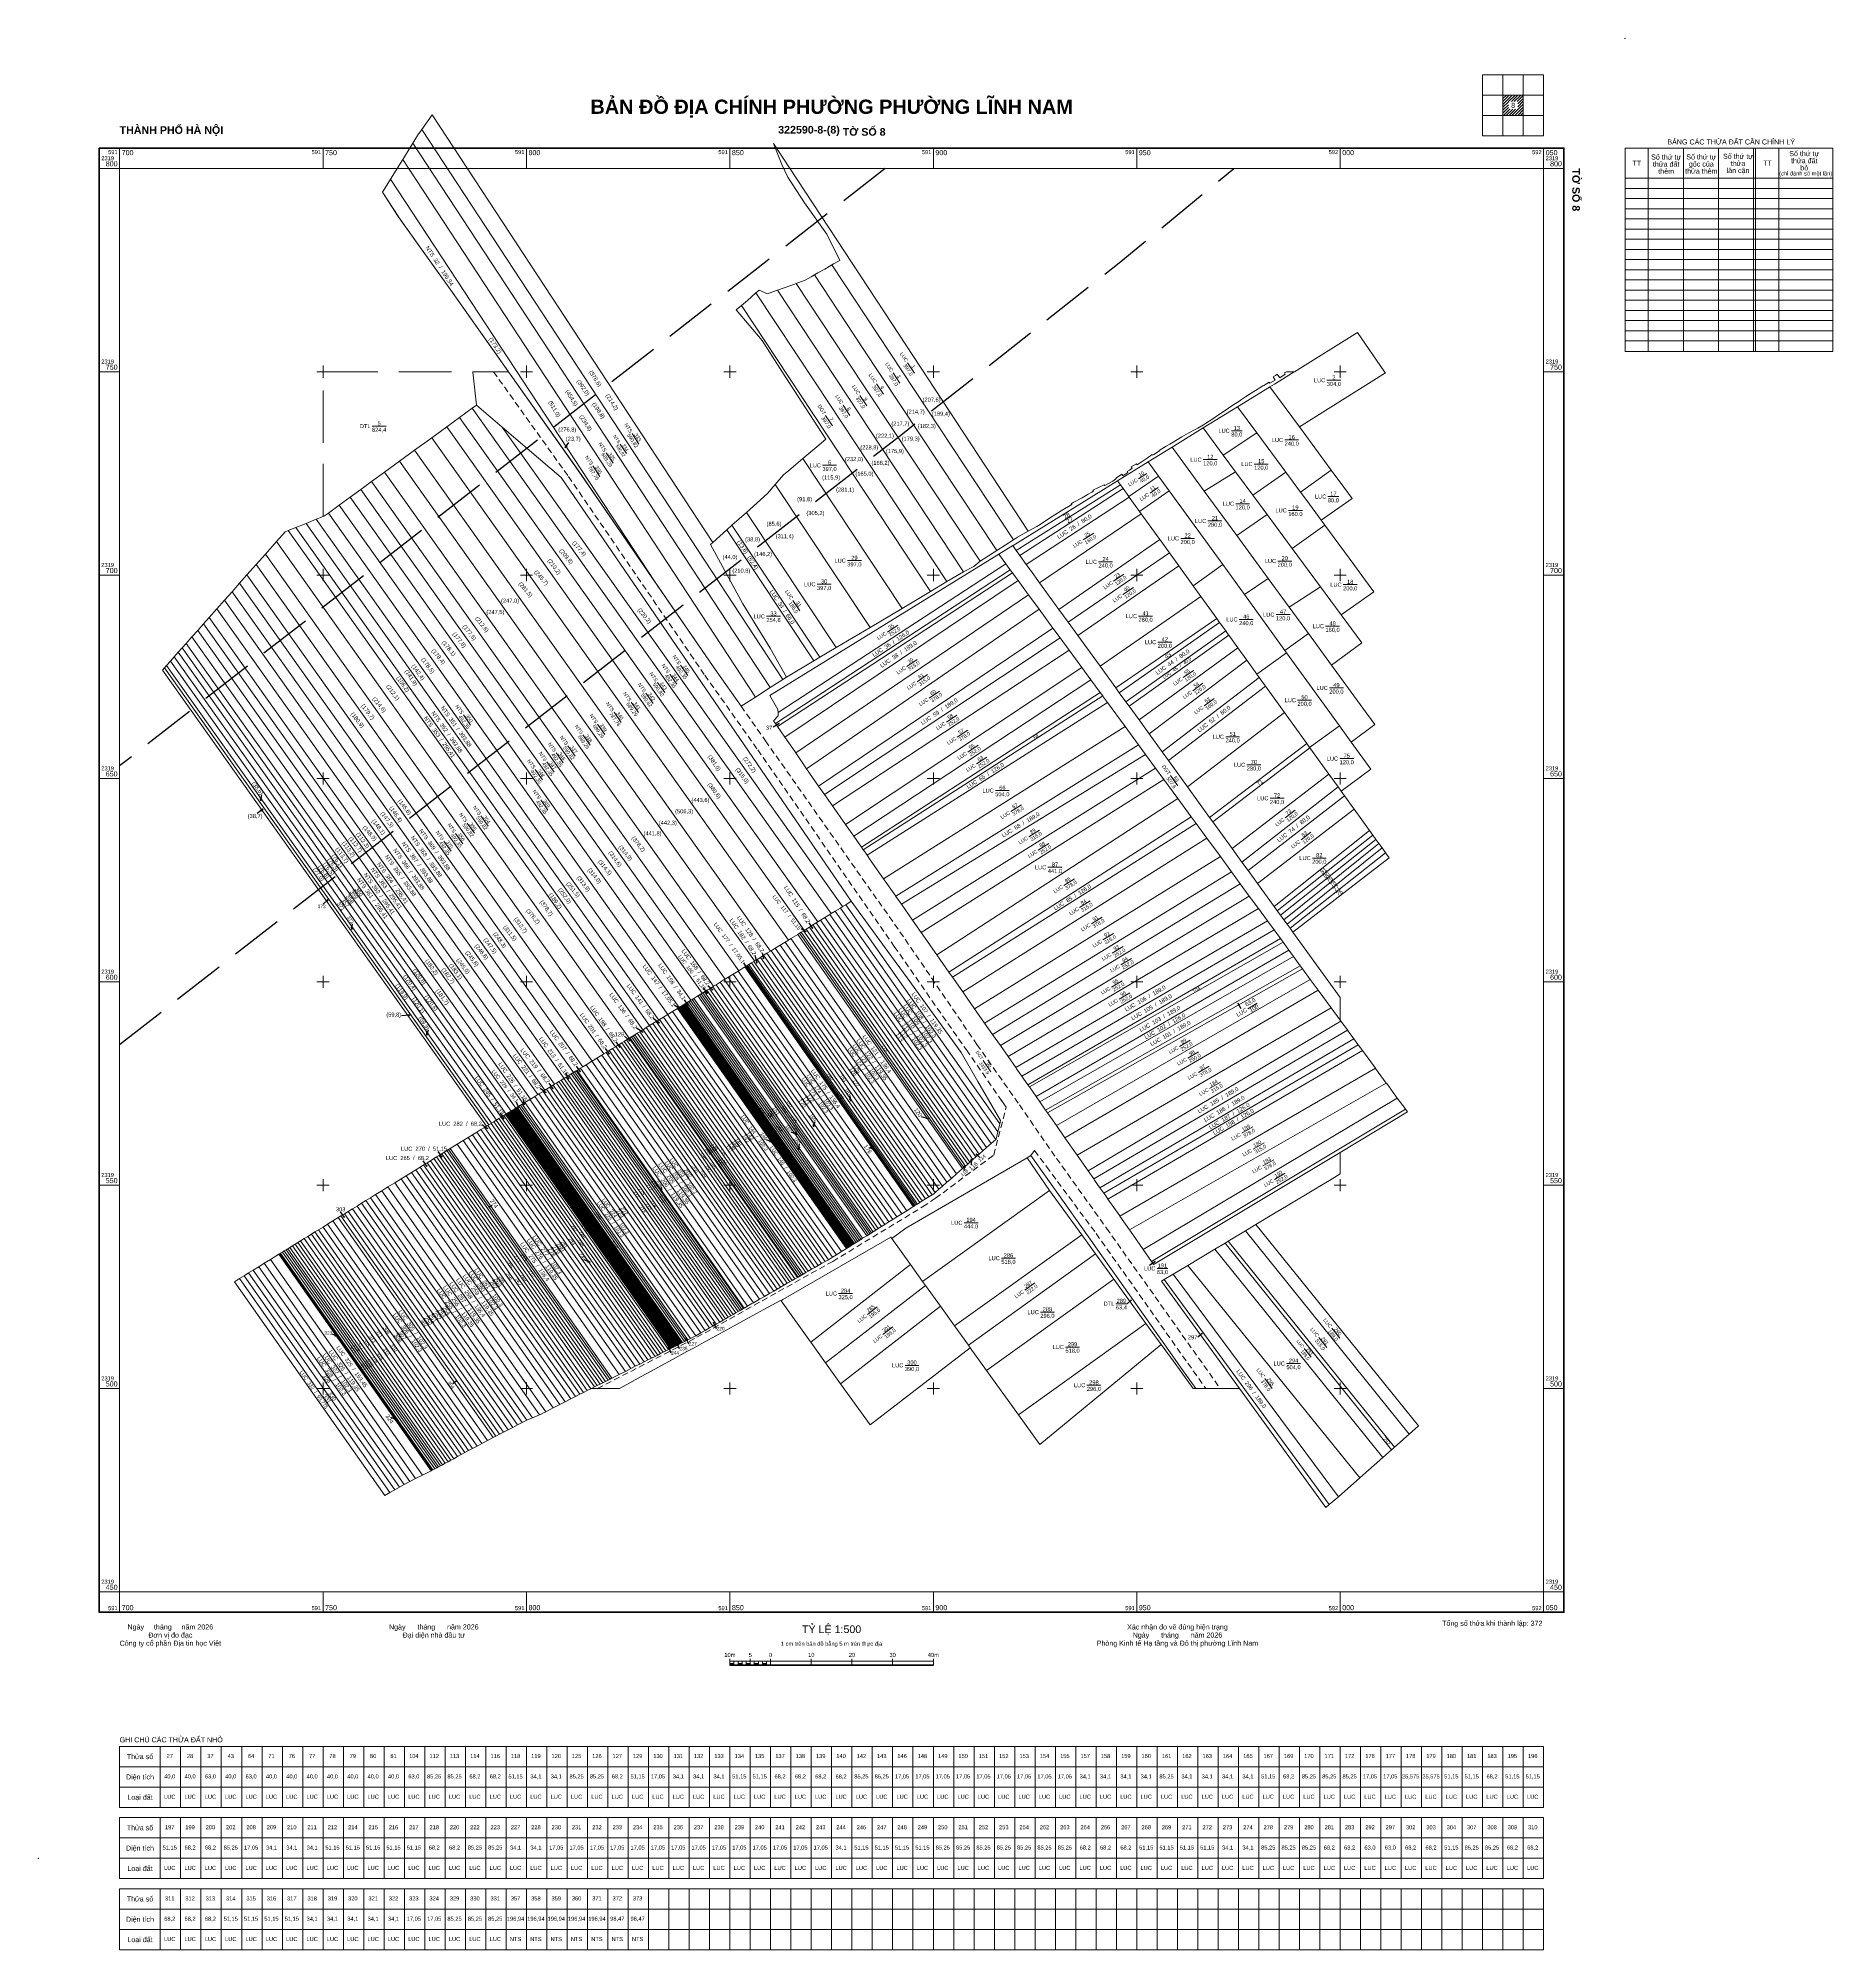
# Model space of a CAD drawing. Header units: metres. Extents: x 591680 to 592121, y 2319362 to 2319832.
import ezdxf
from ezdxf.enums import TextEntityAlignment as Align

# ---------------------------------------------------------------- set-up
doc = ezdxf.new("R2010")
doc.units = ezdxf.units.M
doc.header["$MEASUREMENT"] = 0
doc.linetypes.add('DGN Style 3', pattern=[18.08141, 12.915293, -5.166117])
doc.linetypes.add('{tuong nha}', pattern=[2.3, 1.5, -0.8])
for name, color, linetype, lineweight in [('Level 10', 7, 'Continuous', 0), ('Level 13', 7, 'Continuous', 0), ('Level 2', 7, 'Continuous', 0), ('Level 22', 7, 'Continuous', 0), ('Level 29', 7, 'Continuous', 0), ('Level 32', 7, 'Continuous', 0), ('Level 4', 7, 'Continuous', 0), ('Level 51', 7, 'Continuous', 0), ('Level 6', 7, 'Continuous', 0), ('Level 63', 7, 'Continuous', 0)]:
    doc.layers.add(name, color=color, linetype=linetype, lineweight=lineweight)
doc.styles.get("Standard").update_dxf_attribs({"font": 'arial.ttf'})
doc.styles.add('Style-Arial', font='arial.ttf')
doc.dimstyles.get("Standard").update_dxf_attribs({"dimtxt": 0.18, "dimasz": 0.18, "dimexe": 0.18, "dimexo": 0.0625, "dimgap": 0.09, "dimtad": 0, "dimtih": 1, "dimtoh": 1, "dimdec": 4, "dimzin": 0, "dimdsep": 46, "dimtxsty": 'Standard', "dimcen": 0.09, "dimadec": 0, "dimazin": 0, "dimtfac": 1, "dimtdec": 4, "dimtofl": 0, "dimtmove": 0, "dimatfit": 3, "dimfxl": 1, "dimtolj": 1, "dimtzin": 0, "dimarcsym": 0})

# ---------------------------------------------------------------- blocks, each defined once
blk = doc.blocks.new('TV10')
at = {"layer": 'Level 63', "color": 7, "linetype": 'Continuous', "lineweight": 0}
for p, q in [((-0.5, 0.47095), (-0.47095, 0.5)), ((-0.5, 0.329529), (-0.329529, 0.5)), ((-0.5, 0.188108), (-0.188108, 0.5)), ((-0.5, 0.046686), (-0.046686, 0.5)), ((-0.5, -0.094735), (-0.231243, 0.174022)), ((-0.5, -0.236156), (-0.231243, 0.032601)), ((-0.224147, 0.181118), (0.094735, 0.5)), ((-0.082726, 0.181118), (0.236156, 0.5)), ((-0.056737, -0.5), (0.5, 0.056737)), ((0.058695, 0.181118), (0.377578, 0.5)), ((0.200117, 0.181118), (0.5, 0.481001)), ((0.231243, 0.070822), (0.5, 0.33958)), ((0.231243, -0.070599), (0.5, 0.198158)), ((-0.5, -0.377578), (-0.231243, -0.10882)), ((-0.481001, -0.5), (-0.162118, -0.181118)), ((-0.33958, -0.5), (-0.020697, -0.181118)), ((-0.198158, -0.5), (0.120724, -0.181118)), ((0.084685, -0.5), (0.5, -0.084685)), ((0.226106, -0.5), (0.5, -0.226106)), ((0.367527, -0.5), (0.5, -0.367527))]:
    blk.add_line(p, q, dxfattribs=at)
blk = doc.blocks.new('B_CDC')
at = {"layer": 'Level 63', "color": 7, "linetype": 'Continuous', "lineweight": 0}
for p, q in [((150, 150), (-150, 150)), ((-150, -150), (-150, 150)), ((-50, -150), (-50, 150)), ((50, -150), (50, 150)), ((150, -150), (150, 150)), ((150, 50), (-150, 50)), ((150, -50), (-150, -50)), ((150, -150), (-150, -150))]:
    blk.add_line(p, q, dxfattribs=at)
at = {"layer": 'Level 63', "color": 7, "linetype": 'Continuous', "lineweight": 0, "xscale": 100, "yscale": 100, "zscale": 100}
blk.add_blockref('TV10', (0, 0), dxfattribs=at)
blk = doc.blocks.new('B_Thua Unicode')
at = {"layer": 'Level 63', "color": 7, "linetype": 'Continuous', "lineweight": 0}
for p, q in [((0, 0), (0, -1000)), ((0, 0), (1021.226905, 0)), ((114.453367, 0), (114.453367, -1000)), ((286.943367, 0), (286.943367, -1000)), ((459.433367, 0), (459.433367, -1000)), ((631.930533, 0), (631.930533, -1000)), ((641.930533, 0), (641.930533, -1000)), ((756.383933, 0), (756.383933, -1000)), ((1021.226905, 0), (1021.226905, -1000)), ((0, -148.313342), (1021.226905, -148.313342)), ((0, -198.313342), (1021.226905, -198.313342)), ((0, -248.313342), (1021.226905, -248.313342)), ((0, -298.313342), (1021.226905, -298.313342)), ((0, -348.313342), (1021.226905, -348.313342)), ((0, -398.313342), (1021.226905, -398.313342)), ((0, -448.313342), (1021.226905, -448.313342)), ((0, -498.313342), (1021.226905, -498.313342)), ((0, -548.313342), (1021.226905, -548.313342)), ((0, -598.313342), (1021.226905, -598.313342)), ((0, -648.313342), (1021.226905, -648.313342)), ((0, -698.313342), (1021.226905, -698.313342)), ((0, -748.313342), (1021.226905, -748.313342)), ((0, -798.313342), (1021.226905, -798.313342)), ((0, -848.313342), (1021.226905, -848.313342)), ((0, -898.313342), (1021.226905, -898.313342)), ((0, -948.313342), (1021.226905, -948.313342)), ((0, -1000), (1021.226905, -1000))]:
    blk.add_line(p, q, dxfattribs=at)
at = {"layer": 'Level 63', "color": 7, "linetype": 'Continuous', "lineweight": 0, "style": 'Style-Arial'}
for s, height, p in [('BẢNG CÁC THỬA ĐẤT CẦN CHỈNH LÝ', 25, (521.963632, 30)), ('TT', 25, (57.55603, -74.357646)), ('TT', 25, (700.601198, -74.156671)), ('(chỉ đánh số một lần)', 20, (888.092344, -125.003761))]:
    blk.add_text(s, height=height, dxfattribs=at).set_placement(p, align=Align.MIDDLE_CENTER)
at = {"layer": 'Level 63', "color": 7, "linetype": 'Continuous', "lineweight": 0, "char_height": 25, "attachment_point": 5, "line_spacing_factor": 0.84, "style": 'Style-Arial'}
for s, insert in [('Số thứ tự\\Pthửa đất\\Pthêm', (202.334853, -79.290728)), ('Số thứ tự\\Pgốc của\\Pthửa thêm', (375.060925, -78.846224)), ('Số thứ tự\\Pthửa\\Plân cận', (555.625803, -78.323338)), ('Số thứ tự\\Pthửa đất\\Pbỏ', (881.196423, -62.478052))]:
    blk.add_mtext(s, dxfattribs=dict(at, insert=insert))
blk = doc.blocks.new('N_Thua')
at = {"layer": 'Level 13', "color": 7, "linetype": 'Continuous', "lineweight": 0}
blk.add_line((0, 0), (3.366463, 0), dxfattribs=at)
at = {"layer": 'Level 13', "color": 3, "linetype": 'Continuous', "lineweight": 0}
blk.add_text('DGT', height=0.8, dxfattribs=at).set_placement((-0.4, 0), align=Align.MIDDLE_RIGHT)
at = {"layer": 'Level 2', "color": 1, "linetype": 'Continuous', "lineweight": 0}
blk.add_text('90', height=0.8, dxfattribs=at).set_placement((1.683232, 0.2), align=Align.CENTER)
at = {"layer": 'Level 4', "color": 1, "linetype": 'Continuous', "lineweight": 0}
blk.add_text('3333,9', height=0.8, dxfattribs=at).set_placement((1.683232, -0.4), align=Align.TOP_CENTER)
blk = doc.blocks.new('N_Thua_1')
at = {"layer": 'Level 13', "color": 7, "linetype": 'Continuous', "lineweight": 0}
blk.add_line((0, 0), (3.426829, 0), dxfattribs=at)
at = {"layer": 'Level 13', "color": 3, "linetype": 'Continuous', "lineweight": 0}
blk.add_text('DTL', height=1, dxfattribs=at).set_placement((-0.4, 0), align=Align.MIDDLE_RIGHT)
at = {"layer": 'Level 2', "color": 1, "linetype": 'Continuous', "lineweight": 0}
blk.add_text('5', height=1, dxfattribs=at).set_placement((1.713415, 0.2), align=Align.CENTER)
at = {"layer": 'Level 4', "color": 1, "linetype": 'Continuous', "lineweight": 0}
blk.add_text('824,4', height=1, dxfattribs=at).set_placement((1.713415, -0.4), align=Align.TOP_CENTER)
blk = doc.blocks.new('N_Thua_2')
at = {"layer": 'Level 13', "color": 7, "linetype": 'Continuous', "lineweight": 0}
blk.add_line((0, 0), (3.088262, 0), dxfattribs=at)
at = {"layer": 'Level 13', "color": 3, "linetype": 'Continuous', "lineweight": 0}
blk.add_text('DGT', height=0.9, dxfattribs=at).set_placement((-0.4, 0), align=Align.MIDDLE_RIGHT)
at = {"layer": 'Level 2', "color": 1, "linetype": 'Continuous', "lineweight": 0}
blk.add_text('69', height=0.9, dxfattribs=at).set_placement((1.544131, 0.2), align=Align.CENTER)
at = {"layer": 'Level 4', "color": 1, "linetype": 'Continuous', "lineweight": 0}
blk.add_text('507,6', height=0.9, dxfattribs=at).set_placement((1.544131, -0.4), align=Align.TOP_CENTER)
blk = doc.blocks.new('N_Thua_3')
at = {"layer": 'Level 13', "color": 7, "linetype": 'Continuous', "lineweight": 0}
blk.add_line((0, 0), (3.427591, 0), dxfattribs=at)
at = {"layer": 'Level 13', "color": 3, "linetype": 'Continuous', "lineweight": 0}
blk.add_text('LUC', height=1, dxfattribs=at).set_placement((-0.4, 0), align=Align.MIDDLE_RIGHT)
at = {"layer": 'Level 2', "color": 1, "linetype": 'Continuous', "lineweight": 0}
blk.add_text('299', height=1, dxfattribs=at).set_placement((1.713796, 0.2), align=Align.CENTER)
at = {"layer": 'Level 4', "color": 1, "linetype": 'Continuous', "lineweight": 0}
blk.add_text('518,0', height=1, dxfattribs=at).set_placement((1.713796, -0.4), align=Align.TOP_CENTER)
blk = doc.blocks.new('N_Thua_4')
at = {"layer": 'Level 13', "color": 7, "linetype": 'Continuous', "lineweight": 0}
blk.add_line((0, 0), (3.427591, 0), dxfattribs=at)
at = {"layer": 'Level 13', "color": 3, "linetype": 'Continuous', "lineweight": 0}
blk.add_text('LUC', height=1, dxfattribs=at).set_placement((-0.4, 0), align=Align.MIDDLE_RIGHT)
at = {"layer": 'Level 2', "color": 1, "linetype": 'Continuous', "lineweight": 0}
blk.add_text('286', height=1, dxfattribs=at).set_placement((1.713796, 0.2), align=Align.CENTER)
at = {"layer": 'Level 4', "color": 1, "linetype": 'Continuous', "lineweight": 0}
blk.add_text('518,0', height=1, dxfattribs=at).set_placement((1.713796, -0.4), align=Align.TOP_CENTER)
blk = doc.blocks.new('N_Thua_5')
at = {"layer": 'Level 13', "color": 7, "linetype": 'Continuous', "lineweight": 0}
blk.add_line((0, 0), (3.427591, 0), dxfattribs=at)
at = {"layer": 'Level 13', "color": 3, "linetype": 'Continuous', "lineweight": 0}
blk.add_text('LUC', height=1, dxfattribs=at).set_placement((-0.4, 0), align=Align.MIDDLE_RIGHT)
at = {"layer": 'Level 2', "color": 1, "linetype": 'Continuous', "lineweight": 0}
blk.add_text('66', height=1, dxfattribs=at).set_placement((1.713796, 0.2), align=Align.CENTER)
at = {"layer": 'Level 4', "color": 1, "linetype": 'Continuous', "lineweight": 0}
blk.add_text('504,0', height=1, dxfattribs=at).set_placement((1.713796, -0.4), align=Align.TOP_CENTER)
blk = doc.blocks.new('N_Thua_6')
at = {"layer": 'Level 13', "color": 7, "linetype": 'Continuous', "lineweight": 0}
blk.add_line((0, 0), (3.427591, 0), dxfattribs=at)
at = {"layer": 'Level 13', "color": 3, "linetype": 'Continuous', "lineweight": 0}
blk.add_text('LUC', height=1, dxfattribs=at).set_placement((-0.4, 0), align=Align.MIDDLE_RIGHT)
at = {"layer": 'Level 2', "color": 1, "linetype": 'Continuous', "lineweight": 0}
blk.add_text('294', height=1, dxfattribs=at).set_placement((1.713796, 0.2), align=Align.CENTER)
at = {"layer": 'Level 4', "color": 1, "linetype": 'Continuous', "lineweight": 0}
blk.add_text('504,0', height=1, dxfattribs=at).set_placement((1.713796, -0.4), align=Align.TOP_CENTER)
blk = doc.blocks.new('N_Thua_7')
at = {"layer": 'Level 13', "color": 7, "linetype": 'Continuous', "lineweight": 0}
blk.add_line((0, 0), (3.427591, 0), dxfattribs=at)
at = {"layer": 'Level 13', "color": 3, "linetype": 'Continuous', "lineweight": 0}
blk.add_text('LUC', height=1, dxfattribs=at).set_placement((-0.4, 0), align=Align.MIDDLE_RIGHT)
at = {"layer": 'Level 2', "color": 1, "linetype": 'Continuous', "lineweight": 0}
blk.add_text('194', height=1, dxfattribs=at).set_placement((1.713796, 0.2), align=Align.CENTER)
at = {"layer": 'Level 4', "color": 1, "linetype": 'Continuous', "lineweight": 0}
blk.add_text('444,0', height=1, dxfattribs=at).set_placement((1.713796, -0.4), align=Align.TOP_CENTER)
blk = doc.blocks.new('N_Thua_8')
at = {"layer": 'Level 13', "color": 7, "linetype": 'Continuous', "lineweight": 0}
blk.add_line((0, 0), (3.427591, 0), dxfattribs=at)
at = {"layer": 'Level 13', "color": 3, "linetype": 'Continuous', "lineweight": 0}
blk.add_text('LUC', height=1, dxfattribs=at).set_placement((-0.4, 0), align=Align.MIDDLE_RIGHT)
at = {"layer": 'Level 2', "color": 1, "linetype": 'Continuous', "lineweight": 0}
blk.add_text('87', height=1, dxfattribs=at).set_placement((1.713796, 0.2), align=Align.CENTER)
at = {"layer": 'Level 4', "color": 1, "linetype": 'Continuous', "lineweight": 0}
blk.add_text('441,0', height=1, dxfattribs=at).set_placement((1.713796, -0.4), align=Align.TOP_CENTER)
blk = doc.blocks.new('N_Thua_9')
at = {"layer": 'Level 13', "color": 7, "linetype": 'Continuous', "lineweight": 0}
blk.add_line((0, 0), (3.427591, 0), dxfattribs=at)
at = {"layer": 'Level 13', "color": 3, "linetype": 'Continuous', "lineweight": 0}
blk.add_text('LUC', height=1, dxfattribs=at).set_placement((-0.4, 0), align=Align.MIDDLE_RIGHT)
at = {"layer": 'Level 2', "color": 1, "linetype": 'Continuous', "lineweight": 0}
blk.add_text('6', height=1, dxfattribs=at).set_placement((1.713796, 0.2), align=Align.CENTER)
at = {"layer": 'Level 4', "color": 1, "linetype": 'Continuous', "lineweight": 0}
blk.add_text('397,0', height=1, dxfattribs=at).set_placement((1.713796, -0.4), align=Align.TOP_CENTER)
blk = doc.blocks.new('N_Thua_10')
at = {"layer": 'Level 13', "color": 7, "linetype": 'Continuous', "lineweight": 0}
blk.add_line((0, 0), (3.084832, 0), dxfattribs=at)
at = {"layer": 'Level 13', "color": 3, "linetype": 'Continuous', "lineweight": 0}
blk.add_text('DGT', height=0.9, dxfattribs=at).set_placement((-0.4, 0), align=Align.MIDDLE_RIGHT)
at = {"layer": 'Level 2', "color": 1, "linetype": 'Continuous', "lineweight": 0}
blk.add_text('7', height=0.9, dxfattribs=at).set_placement((1.542416, 0.2), align=Align.CENTER)
at = {"layer": 'Level 4', "color": 1, "linetype": 'Continuous', "lineweight": 0}
blk.add_text('397,0', height=0.9, dxfattribs=at).set_placement((1.542416, -0.4), align=Align.TOP_CENTER)
blk = doc.blocks.new('N_Thua_11')
at = {"layer": 'Level 13', "color": 7, "linetype": 'Continuous', "lineweight": 0}
blk.add_line((0, 0), (3.084832, 0), dxfattribs=at)
at = {"layer": 'Level 13', "color": 3, "linetype": 'Continuous', "lineweight": 0}
blk.add_text('LUC', height=0.9, dxfattribs=at).set_placement((-0.4, 0), align=Align.MIDDLE_RIGHT)
at = {"layer": 'Level 2', "color": 1, "linetype": 'Continuous', "lineweight": 0}
blk.add_text('8', height=0.9, dxfattribs=at).set_placement((1.542416, 0.2), align=Align.CENTER)
at = {"layer": 'Level 4', "color": 1, "linetype": 'Continuous', "lineweight": 0}
blk.add_text('397,0', height=0.9, dxfattribs=at).set_placement((1.542416, -0.4), align=Align.TOP_CENTER)
blk = doc.blocks.new('N_Thua_12')
at = {"layer": 'Level 13', "color": 7, "linetype": 'Continuous', "lineweight": 0}
blk.add_line((0, 0), (3.427591, 0), dxfattribs=at)
at = {"layer": 'Level 13', "color": 3, "linetype": 'Continuous', "lineweight": 0}
blk.add_text('LUC', height=1, dxfattribs=at).set_placement((-0.4, 0), align=Align.MIDDLE_RIGHT)
at = {"layer": 'Level 2', "color": 1, "linetype": 'Continuous', "lineweight": 0}
blk.add_text('30', height=1, dxfattribs=at).set_placement((1.713796, 0.2), align=Align.CENTER)
at = {"layer": 'Level 4', "color": 1, "linetype": 'Continuous', "lineweight": 0}
blk.add_text('397,0', height=1, dxfattribs=at).set_placement((1.713796, -0.4), align=Align.TOP_CENTER)
blk = doc.blocks.new('N_Thua_13')
at = {"layer": 'Level 13', "color": 7, "linetype": 'Continuous', "lineweight": 0}
blk.add_line((0, 0), (3.084832, 0), dxfattribs=at)
at = {"layer": 'Level 13', "color": 3, "linetype": 'Continuous', "lineweight": 0}
blk.add_text('LUC', height=0.9, dxfattribs=at).set_placement((-0.4, 0), align=Align.MIDDLE_RIGHT)
at = {"layer": 'Level 2', "color": 1, "linetype": 'Continuous', "lineweight": 0}
blk.add_text('4', height=0.9, dxfattribs=at).set_placement((1.542416, 0.2), align=Align.CENTER)
at = {"layer": 'Level 4', "color": 1, "linetype": 'Continuous', "lineweight": 0}
blk.add_text('397,0', height=0.9, dxfattribs=at).set_placement((1.542416, -0.4), align=Align.TOP_CENTER)
blk = doc.blocks.new('N_Thua_14')
at = {"layer": 'Level 13', "color": 7, "linetype": 'Continuous', "lineweight": 0}
blk.add_line((0, 0), (3.084832, 0), dxfattribs=at)
at = {"layer": 'Level 13', "color": 3, "linetype": 'Continuous', "lineweight": 0}
blk.add_text('LUC', height=0.9, dxfattribs=at).set_placement((-0.4, 0), align=Align.MIDDLE_RIGHT)
at = {"layer": 'Level 2', "color": 1, "linetype": 'Continuous', "lineweight": 0}
blk.add_text('3', height=0.9, dxfattribs=at).set_placement((1.542416, 0.2), align=Align.CENTER)
at = {"layer": 'Level 4', "color": 1, "linetype": 'Continuous', "lineweight": 0}
blk.add_text('397,0', height=0.9, dxfattribs=at).set_placement((1.542416, -0.4), align=Align.TOP_CENTER)
blk = doc.blocks.new('N_Thua_15')
at = {"layer": 'Level 13', "color": 7, "linetype": 'Continuous', "lineweight": 0}
blk.add_line((0, 0), (3.427591, 0), dxfattribs=at)
at = {"layer": 'Level 13', "color": 3, "linetype": 'Continuous', "lineweight": 0}
blk.add_text('LUC', height=1, dxfattribs=at).set_placement((-0.4, 0), align=Align.MIDDLE_RIGHT)
at = {"layer": 'Level 2', "color": 1, "linetype": 'Continuous', "lineweight": 0}
blk.add_text('29', height=1, dxfattribs=at).set_placement((1.713796, 0.2), align=Align.CENTER)
at = {"layer": 'Level 4', "color": 1, "linetype": 'Continuous', "lineweight": 0}
blk.add_text('397,0', height=1, dxfattribs=at).set_placement((1.713796, -0.4), align=Align.TOP_CENTER)
blk = doc.blocks.new('N_Thua_16')
at = {"layer": 'Level 13', "color": 7, "linetype": 'Continuous', "lineweight": 0}
blk.add_line((0, 0), (3.084832, 0), dxfattribs=at)
at = {"layer": 'Level 13', "color": 3, "linetype": 'Continuous', "lineweight": 0}
blk.add_text('LUC', height=0.9, dxfattribs=at).set_placement((-0.4, 0), align=Align.MIDDLE_RIGHT)
at = {"layer": 'Level 2', "color": 1, "linetype": 'Continuous', "lineweight": 0}
blk.add_text('9', height=0.9, dxfattribs=at).set_placement((1.542416, 0.2), align=Align.CENTER)
at = {"layer": 'Level 4', "color": 1, "linetype": 'Continuous', "lineweight": 0}
blk.add_text('397,0', height=0.9, dxfattribs=at).set_placement((1.542416, -0.4), align=Align.TOP_CENTER)
blk = doc.blocks.new('N_Thua_17')
at = {"layer": 'Level 13', "color": 7, "linetype": 'Continuous', "lineweight": 0}
blk.add_line((0, 0), (3.084832, 0), dxfattribs=at)
at = {"layer": 'Level 13', "color": 3, "linetype": 'Continuous', "lineweight": 0}
blk.add_text('LUC', height=0.9, dxfattribs=at).set_placement((-0.4, 0), align=Align.MIDDLE_RIGHT)
at = {"layer": 'Level 2', "color": 1, "linetype": 'Continuous', "lineweight": 0}
blk.add_text('1', height=0.9, dxfattribs=at).set_placement((1.542416, 0.2), align=Align.CENTER)
at = {"layer": 'Level 4', "color": 1, "linetype": 'Continuous', "lineweight": 0}
blk.add_text('397,0', height=0.9, dxfattribs=at).set_placement((1.542416, -0.4), align=Align.TOP_CENTER)
blk = doc.blocks.new('N_Thua_18')
at = {"layer": 'Level 13', "color": 7, "linetype": 'Continuous', "lineweight": 0}
blk.add_line((0, 0), (3.427591, 0), dxfattribs=at)
at = {"layer": 'Level 13', "color": 3, "linetype": 'Continuous', "lineweight": 0}
blk.add_text('LUC', height=1, dxfattribs=at).set_placement((-0.4, 0), align=Align.MIDDLE_RIGHT)
at = {"layer": 'Level 2', "color": 1, "linetype": 'Continuous', "lineweight": 0}
blk.add_text('300', height=1, dxfattribs=at).set_placement((1.713796, 0.2), align=Align.CENTER)
at = {"layer": 'Level 4', "color": 1, "linetype": 'Continuous', "lineweight": 0}
blk.add_text('390,0', height=1, dxfattribs=at).set_placement((1.713796, -0.4), align=Align.TOP_CENTER)
blk = doc.blocks.new('N_Thua_19')
at = {"layer": 'Level 13', "color": 7, "linetype": 'Continuous', "lineweight": 0}
blk.add_line((0, 0), (3.084832, 0), dxfattribs=at)
at = {"layer": 'Level 13', "color": 3, "linetype": 'Continuous', "lineweight": 0}
blk.add_text('LUC', height=0.9, dxfattribs=at).set_placement((-0.4, 0), align=Align.MIDDLE_RIGHT)
at = {"layer": 'Level 2', "color": 1, "linetype": 'Continuous', "lineweight": 0}
blk.add_text('91', height=0.9, dxfattribs=at).set_placement((1.542416, 0.2), align=Align.CENTER)
at = {"layer": 'Level 4', "color": 1, "linetype": 'Continuous', "lineweight": 0}
blk.add_text('378,0', height=0.9, dxfattribs=at).set_placement((1.542416, -0.4), align=Align.TOP_CENTER)
blk = doc.blocks.new('N_Thua_20')
at = {"layer": 'Level 13', "color": 7, "linetype": 'Continuous', "lineweight": 0}
blk.add_line((0, 0), (3.084832, 0), dxfattribs=at)
at = {"layer": 'Level 13', "color": 3, "linetype": 'Continuous', "lineweight": 0}
blk.add_text('LUC', height=0.9, dxfattribs=at).set_placement((-0.4, 0), align=Align.MIDDLE_RIGHT)
at = {"layer": 'Level 2', "color": 1, "linetype": 'Continuous', "lineweight": 0}
blk.add_text('193', height=0.9, dxfattribs=at).set_placement((1.542416, 0.2), align=Align.CENTER)
at = {"layer": 'Level 4', "color": 1, "linetype": 'Continuous', "lineweight": 0}
blk.add_text('378,0', height=0.9, dxfattribs=at).set_placement((1.542416, -0.4), align=Align.TOP_CENTER)
blk = doc.blocks.new('N_Thua_21')
at = {"layer": 'Level 13', "color": 7, "linetype": 'Continuous', "lineweight": 0}
blk.add_line((0, 0), (3.084832, 0), dxfattribs=at)
at = {"layer": 'Level 13', "color": 3, "linetype": 'Continuous', "lineweight": 0}
blk.add_text('LUC', height=0.9, dxfattribs=at).set_placement((-0.4, 0), align=Align.MIDDLE_RIGHT)
at = {"layer": 'Level 2', "color": 1, "linetype": 'Continuous', "lineweight": 0}
blk.add_text('57', height=0.9, dxfattribs=at).set_placement((1.542416, 0.2), align=Align.CENTER)
at = {"layer": 'Level 4', "color": 1, "linetype": 'Continuous', "lineweight": 0}
blk.add_text('378,0', height=0.9, dxfattribs=at).set_placement((1.542416, -0.4), align=Align.TOP_CENTER)
blk = doc.blocks.new('N_Thua_22')
at = {"layer": 'Level 13', "color": 7, "linetype": 'Continuous', "lineweight": 0}
blk.add_line((0, 0), (3.084832, 0), dxfattribs=at)
at = {"layer": 'Level 13', "color": 3, "linetype": 'Continuous', "lineweight": 0}
blk.add_text('LUC', height=0.9, dxfattribs=at).set_placement((-0.4, 0), align=Align.MIDDLE_RIGHT)
at = {"layer": 'Level 2', "color": 1, "linetype": 'Continuous', "lineweight": 0}
blk.add_text('86', height=0.9, dxfattribs=at).set_placement((1.542416, 0.2), align=Align.CENTER)
at = {"layer": 'Level 4', "color": 1, "linetype": 'Continuous', "lineweight": 0}
blk.add_text('378,0', height=0.9, dxfattribs=at).set_placement((1.542416, -0.4), align=Align.TOP_CENTER)
blk = doc.blocks.new('N_Thua_23')
at = {"layer": 'Level 13', "color": 7, "linetype": 'Continuous', "lineweight": 0}
blk.add_line((0, 0), (3.084832, 0), dxfattribs=at)
at = {"layer": 'Level 13', "color": 3, "linetype": 'Continuous', "lineweight": 0}
blk.add_text('LUC', height=0.9, dxfattribs=at).set_placement((-0.4, 0), align=Align.MIDDLE_RIGHT)
at = {"layer": 'Level 2', "color": 1, "linetype": 'Continuous', "lineweight": 0}
blk.add_text('60', height=0.9, dxfattribs=at).set_placement((1.542416, 0.2), align=Align.CENTER)
at = {"layer": 'Level 4', "color": 1, "linetype": 'Continuous', "lineweight": 0}
blk.add_text('378,0', height=0.9, dxfattribs=at).set_placement((1.542416, -0.4), align=Align.TOP_CENTER)
blk = doc.blocks.new('N_Thua_24')
at = {"layer": 'Level 13', "color": 7, "linetype": 'Continuous', "lineweight": 0}
blk.add_line((0, 0), (3.084832, 0), dxfattribs=at)
at = {"layer": 'Level 13', "color": 3, "linetype": 'Continuous', "lineweight": 0}
blk.add_text('LUC', height=0.9, dxfattribs=at).set_placement((-0.4, 0), align=Align.MIDDLE_RIGHT)
at = {"layer": 'Level 2', "color": 1, "linetype": 'Continuous', "lineweight": 0}
blk.add_text('295', height=0.9, dxfattribs=at).set_placement((1.542416, 0.2), align=Align.CENTER)
at = {"layer": 'Level 4', "color": 1, "linetype": 'Continuous', "lineweight": 0}
blk.add_text('378,0', height=0.9, dxfattribs=at).set_placement((1.542416, -0.4), align=Align.TOP_CENTER)
blk = doc.blocks.new('N_Thua_25')
at = {"layer": 'Level 13', "color": 7, "linetype": 'Continuous', "lineweight": 0}
blk.add_line((0, 0), (3.084832, 0), dxfattribs=at)
at = {"layer": 'Level 13', "color": 3, "linetype": 'Continuous', "lineweight": 0}
blk.add_text('LUC', height=0.9, dxfattribs=at).set_placement((-0.4, 0), align=Align.MIDDLE_RIGHT)
at = {"layer": 'Level 2', "color": 1, "linetype": 'Continuous', "lineweight": 0}
blk.add_text('67', height=0.9, dxfattribs=at).set_placement((1.542416, 0.2), align=Align.CENTER)
at = {"layer": 'Level 4', "color": 1, "linetype": 'Continuous', "lineweight": 0}
blk.add_text('378,0', height=0.9, dxfattribs=at).set_placement((1.542416, -0.4), align=Align.TOP_CENTER)
blk = doc.blocks.new('N_Thua_26')
at = {"layer": 'Level 13', "color": 7, "linetype": 'Continuous', "lineweight": 0}
blk.add_line((0, 0), (3.084832, 0), dxfattribs=at)
at = {"layer": 'Level 13', "color": 3, "linetype": 'Continuous', "lineweight": 0}
blk.add_text('LUC', height=0.9, dxfattribs=at).set_placement((-0.4, 0), align=Align.MIDDLE_RIGHT)
at = {"layer": 'Level 2', "color": 1, "linetype": 'Continuous', "lineweight": 0}
blk.add_text('189', height=0.9, dxfattribs=at).set_placement((1.542416, 0.2), align=Align.CENTER)
at = {"layer": 'Level 4', "color": 1, "linetype": 'Continuous', "lineweight": 0}
blk.add_text('378,0', height=0.9, dxfattribs=at).set_placement((1.542416, -0.4), align=Align.TOP_CENTER)
blk = doc.blocks.new('N_Thua_27')
at = {"layer": 'Level 13', "color": 7, "linetype": 'Continuous', "lineweight": 0}
blk.add_line((0, 0), (3.084832, 0), dxfattribs=at)
at = {"layer": 'Level 13', "color": 3, "linetype": 'Continuous', "lineweight": 0}
blk.add_text('LUC', height=0.9, dxfattribs=at).set_placement((-0.4, 0), align=Align.MIDDLE_RIGHT)
at = {"layer": 'Level 2', "color": 1, "linetype": 'Continuous', "lineweight": 0}
blk.add_text('97', height=0.9, dxfattribs=at).set_placement((1.542416, 0.2), align=Align.CENTER)
at = {"layer": 'Level 4', "color": 1, "linetype": 'Continuous', "lineweight": 0}
blk.add_text('378,0', height=0.9, dxfattribs=at).set_placement((1.542416, -0.4), align=Align.TOP_CENTER)
blk = doc.blocks.new('N_Thua_28')
at = {"layer": 'Level 13', "color": 7, "linetype": 'Continuous', "lineweight": 0}
blk.add_line((0, 0), (3.427591, 0), dxfattribs=at)
at = {"layer": 'Level 13', "color": 3, "linetype": 'Continuous', "lineweight": 0}
blk.add_text('LUC', height=1, dxfattribs=at).set_placement((-0.4, 0), align=Align.MIDDLE_RIGHT)
at = {"layer": 'Level 2', "color": 1, "linetype": 'Continuous', "lineweight": 0}
blk.add_text('284', height=1, dxfattribs=at).set_placement((1.713796, 0.2), align=Align.CENTER)
at = {"layer": 'Level 4', "color": 1, "linetype": 'Continuous', "lineweight": 0}
blk.add_text('325,0', height=1, dxfattribs=at).set_placement((1.713796, -0.4), align=Align.TOP_CENTER)
blk = doc.blocks.new('N_Thua_29')
at = {"layer": 'Level 13', "color": 7, "linetype": 'Continuous', "lineweight": 0}
blk.add_line((0, 0), (3.084832, 0), dxfattribs=at)
at = {"layer": 'Level 13', "color": 3, "linetype": 'Continuous', "lineweight": 0}
blk.add_text('LUC', height=0.9, dxfattribs=at).set_placement((-0.4, 0), align=Align.MIDDLE_RIGHT)
at = {"layer": 'Level 2', "color": 1, "linetype": 'Continuous', "lineweight": 0}
blk.add_text('89', height=0.9, dxfattribs=at).set_placement((1.542416, 0.2), align=Align.CENTER)
at = {"layer": 'Level 4', "color": 1, "linetype": 'Continuous', "lineweight": 0}
blk.add_text('315,0', height=0.9, dxfattribs=at).set_placement((1.542416, -0.4), align=Align.TOP_CENTER)
blk = doc.blocks.new('N_Thua_30')
at = {"layer": 'Level 13', "color": 7, "linetype": 'Continuous', "lineweight": 0}
blk.add_line((0, 0), (3.084832, 0), dxfattribs=at)
at = {"layer": 'Level 13', "color": 3, "linetype": 'Continuous', "lineweight": 0}
blk.add_text('LUC', height=0.9, dxfattribs=at).set_placement((-0.4, 0), align=Align.MIDDLE_RIGHT)
at = {"layer": 'Level 2', "color": 1, "linetype": 'Continuous', "lineweight": 0}
blk.add_text('291', height=0.9, dxfattribs=at).set_placement((1.542416, 0.2), align=Align.CENTER)
at = {"layer": 'Level 4', "color": 1, "linetype": 'Continuous', "lineweight": 0}
blk.add_text('315,0', height=0.9, dxfattribs=at).set_placement((1.542416, -0.4), align=Align.TOP_CENTER)
blk = doc.blocks.new('N_Thua_31')
at = {"layer": 'Level 13', "color": 7, "linetype": 'Continuous', "lineweight": 0}
blk.add_line((0, 0), (3.084832, 0), dxfattribs=at)
at = {"layer": 'Level 13', "color": 3, "linetype": 'Continuous', "lineweight": 0}
blk.add_text('LUC', height=0.9, dxfattribs=at).set_placement((-0.4, 0), align=Align.MIDDLE_RIGHT)
at = {"layer": 'Level 2', "color": 1, "linetype": 'Continuous', "lineweight": 0}
blk.add_text('39', height=0.9, dxfattribs=at).set_placement((1.542416, 0.2), align=Align.CENTER)
at = {"layer": 'Level 4', "color": 1, "linetype": 'Continuous', "lineweight": 0}
blk.add_text('315,0', height=0.9, dxfattribs=at).set_placement((1.542416, -0.4), align=Align.TOP_CENTER)
blk = doc.blocks.new('N_Thua_32')
at = {"layer": 'Level 13', "color": 7, "linetype": 'Continuous', "lineweight": 0}
blk.add_line((0, 0), (3.084832, 0), dxfattribs=at)
at = {"layer": 'Level 13', "color": 3, "linetype": 'Continuous', "lineweight": 0}
blk.add_text('LUC', height=0.9, dxfattribs=at).set_placement((-0.4, 0), align=Align.MIDDLE_RIGHT)
at = {"layer": 'Level 2', "color": 1, "linetype": 'Continuous', "lineweight": 0}
blk.add_text('84', height=0.9, dxfattribs=at).set_placement((1.542416, 0.2), align=Align.CENTER)
at = {"layer": 'Level 4', "color": 1, "linetype": 'Continuous', "lineweight": 0}
blk.add_text('315,0', height=0.9, dxfattribs=at).set_placement((1.542416, -0.4), align=Align.TOP_CENTER)
blk = doc.blocks.new('N_Thua_33')
at = {"layer": 'Level 13', "color": 7, "linetype": 'Continuous', "lineweight": 0}
blk.add_line((0, 0), (3.084832, 0), dxfattribs=at)
at = {"layer": 'Level 13', "color": 3, "linetype": 'Continuous', "lineweight": 0}
blk.add_text('LUC', height=0.9, dxfattribs=at).set_placement((-0.4, 0), align=Align.MIDDLE_RIGHT)
at = {"layer": 'Level 2', "color": 1, "linetype": 'Continuous', "lineweight": 0}
blk.add_text('190', height=0.9, dxfattribs=at).set_placement((1.542416, 0.2), align=Align.CENTER)
at = {"layer": 'Level 4', "color": 1, "linetype": 'Continuous', "lineweight": 0}
blk.add_text('315,0', height=0.9, dxfattribs=at).set_placement((1.542416, -0.4), align=Align.TOP_CENTER)
blk = doc.blocks.new('N_Thua_34')
at = {"layer": 'Level 13', "color": 7, "linetype": 'Continuous', "lineweight": 0}
blk.add_line((0, 0), (3.084832, 0), dxfattribs=at)
at = {"layer": 'Level 13', "color": 3, "linetype": 'Continuous', "lineweight": 0}
blk.add_text('LUC', height=0.9, dxfattribs=at).set_placement((-0.4, 0), align=Align.MIDDLE_RIGHT)
at = {"layer": 'Level 2', "color": 1, "linetype": 'Continuous', "lineweight": 0}
blk.add_text('92', height=0.9, dxfattribs=at).set_placement((1.542416, 0.2), align=Align.CENTER)
at = {"layer": 'Level 4', "color": 1, "linetype": 'Continuous', "lineweight": 0}
blk.add_text('315,0', height=0.9, dxfattribs=at).set_placement((1.542416, -0.4), align=Align.TOP_CENTER)
blk = doc.blocks.new('N_Thua_35')
at = {"layer": 'Level 13', "color": 7, "linetype": 'Continuous', "lineweight": 0}
blk.add_line((0, 0), (3.084832, 0), dxfattribs=at)
at = {"layer": 'Level 13', "color": 3, "linetype": 'Continuous', "lineweight": 0}
blk.add_text('LUC', height=0.9, dxfattribs=at).set_placement((-0.4, 0), align=Align.MIDDLE_RIGHT)
at = {"layer": 'Level 2', "color": 1, "linetype": 'Continuous', "lineweight": 0}
blk.add_text('184', height=0.9, dxfattribs=at).set_placement((1.542416, 0.2), align=Align.CENTER)
at = {"layer": 'Level 4', "color": 1, "linetype": 'Continuous', "lineweight": 0}
blk.add_text('315,0', height=0.9, dxfattribs=at).set_placement((1.542416, -0.4), align=Align.TOP_CENTER)
blk = doc.blocks.new('N_Thua_36')
at = {"layer": 'Level 13', "color": 7, "linetype": 'Continuous', "lineweight": 0}
blk.add_line((0, 0), (3.084832, 0), dxfattribs=at)
at = {"layer": 'Level 13', "color": 3, "linetype": 'Continuous', "lineweight": 0}
blk.add_text('LUC', height=0.9, dxfattribs=at).set_placement((-0.4, 0), align=Align.MIDDLE_RIGHT)
at = {"layer": 'Level 2', "color": 1, "linetype": 'Continuous', "lineweight": 0}
blk.add_text('61', height=0.9, dxfattribs=at).set_placement((1.542416, 0.2), align=Align.CENTER)
at = {"layer": 'Level 4', "color": 1, "linetype": 'Continuous', "lineweight": 0}
blk.add_text('315,0', height=0.9, dxfattribs=at).set_placement((1.542416, -0.4), align=Align.TOP_CENTER)
blk = doc.blocks.new('N_Thua_37')
at = {"layer": 'Level 13', "color": 7, "linetype": 'Continuous', "lineweight": 0}
blk.add_line((0, 0), (3.427591, 0), dxfattribs=at)
at = {"layer": 'Level 13', "color": 3, "linetype": 'Continuous', "lineweight": 0}
blk.add_text('LUC', height=1, dxfattribs=at).set_placement((-0.4, 0), align=Align.MIDDLE_RIGHT)
at = {"layer": 'Level 2', "color": 1, "linetype": 'Continuous', "lineweight": 0}
blk.add_text('2', height=1, dxfattribs=at).set_placement((1.713796, 0.2), align=Align.CENTER)
at = {"layer": 'Level 4', "color": 1, "linetype": 'Continuous', "lineweight": 0}
blk.add_text('304,0', height=1, dxfattribs=at).set_placement((1.713796, -0.4), align=Align.TOP_CENTER)
blk = doc.blocks.new('N_Thua_38')
at = {"layer": 'Level 13', "color": 7, "linetype": 'Continuous', "lineweight": 0}
blk.add_line((0, 0), (3.427591, 0), dxfattribs=at)
at = {"layer": 'Level 13', "color": 3, "linetype": 'Continuous', "lineweight": 0}
blk.add_text('LUC', height=1, dxfattribs=at).set_placement((-0.4, 0), align=Align.MIDDLE_RIGHT)
at = {"layer": 'Level 2', "color": 1, "linetype": 'Continuous', "lineweight": 0}
blk.add_text('288', height=1, dxfattribs=at).set_placement((1.713796, 0.2), align=Align.CENTER)
at = {"layer": 'Level 4', "color": 1, "linetype": 'Continuous', "lineweight": 0}
blk.add_text('296,0', height=1, dxfattribs=at).set_placement((1.713796, -0.4), align=Align.TOP_CENTER)
blk = doc.blocks.new('N_Thua_39')
at = {"layer": 'Level 13', "color": 7, "linetype": 'Continuous', "lineweight": 0}
blk.add_line((0, 0), (3.427591, 0), dxfattribs=at)
at = {"layer": 'Level 13', "color": 3, "linetype": 'Continuous', "lineweight": 0}
blk.add_text('LUC', height=1, dxfattribs=at).set_placement((-0.4, 0), align=Align.MIDDLE_RIGHT)
at = {"layer": 'Level 2', "color": 1, "linetype": 'Continuous', "lineweight": 0}
blk.add_text('298', height=1, dxfattribs=at).set_placement((1.713796, 0.2), align=Align.CENTER)
at = {"layer": 'Level 4', "color": 1, "linetype": 'Continuous', "lineweight": 0}
blk.add_text('296,0', height=1, dxfattribs=at).set_placement((1.713796, -0.4), align=Align.TOP_CENTER)
blk = doc.blocks.new('N_Thua_40')
at = {"layer": 'Level 13', "color": 7, "linetype": 'Continuous', "lineweight": 0}
blk.add_line((0, 0), (3.427591, 0), dxfattribs=at)
at = {"layer": 'Level 13', "color": 3, "linetype": 'Continuous', "lineweight": 0}
blk.add_text('LUC', height=1, dxfattribs=at).set_placement((-0.4, 0), align=Align.MIDDLE_RIGHT)
at = {"layer": 'Level 2', "color": 1, "linetype": 'Continuous', "lineweight": 0}
blk.add_text('41', height=1, dxfattribs=at).set_placement((1.713796, 0.2), align=Align.CENTER)
at = {"layer": 'Level 4', "color": 1, "linetype": 'Continuous', "lineweight": 0}
blk.add_text('280,0', height=1, dxfattribs=at).set_placement((1.713796, -0.4), align=Align.TOP_CENTER)
blk = doc.blocks.new('N_Thua_41')
at = {"layer": 'Level 13', "color": 7, "linetype": 'Continuous', "lineweight": 0}
blk.add_line((0, 0), (3.427591, 0), dxfattribs=at)
at = {"layer": 'Level 13', "color": 3, "linetype": 'Continuous', "lineweight": 0}
blk.add_text('LUC', height=1, dxfattribs=at).set_placement((-0.4, 0), align=Align.MIDDLE_RIGHT)
at = {"layer": 'Level 2', "color": 1, "linetype": 'Continuous', "lineweight": 0}
blk.add_text('70', height=1, dxfattribs=at).set_placement((1.713796, 0.2), align=Align.CENTER)
at = {"layer": 'Level 4', "color": 1, "linetype": 'Continuous', "lineweight": 0}
blk.add_text('280,0', height=1, dxfattribs=at).set_placement((1.713796, -0.4), align=Align.TOP_CENTER)
blk = doc.blocks.new('N_Thua_42')
at = {"layer": 'Level 13', "color": 7, "linetype": 'Continuous', "lineweight": 0}
blk.add_line((0, 0), (3.427591, 0), dxfattribs=at)
at = {"layer": 'Level 13', "color": 3, "linetype": 'Continuous', "lineweight": 0}
blk.add_text('LUC', height=1, dxfattribs=at).set_placement((-0.4, 0), align=Align.MIDDLE_RIGHT)
at = {"layer": 'Level 2', "color": 1, "linetype": 'Continuous', "lineweight": 0}
blk.add_text('21', height=1, dxfattribs=at).set_placement((1.713796, 0.2), align=Align.CENTER)
at = {"layer": 'Level 4', "color": 1, "linetype": 'Continuous', "lineweight": 0}
blk.add_text('280,0', height=1, dxfattribs=at).set_placement((1.713796, -0.4), align=Align.TOP_CENTER)
blk = doc.blocks.new('N_Thua_43')
at = {"layer": 'Level 13', "color": 7, "linetype": 'Continuous', "lineweight": 0}
blk.add_line((0, 0), (3.432927, 0), dxfattribs=at)
at = {"layer": 'Level 13', "color": 3, "linetype": 'Continuous', "lineweight": 0}
blk.add_text('LUC', height=1, dxfattribs=at).set_placement((-0.4, 0), align=Align.MIDDLE_RIGHT)
at = {"layer": 'Level 2', "color": 1, "linetype": 'Continuous', "lineweight": 0}
blk.add_text('33', height=1, dxfattribs=at).set_placement((1.716463, 0.2), align=Align.CENTER)
at = {"layer": 'Level 4', "color": 1, "linetype": 'Continuous', "lineweight": 0}
blk.add_text('254,8', height=1, dxfattribs=at).set_placement((1.716463, -0.4), align=Align.TOP_CENTER)
blk = doc.blocks.new('N_Thua_44')
at = {"layer": 'Level 13', "color": 7, "linetype": 'Continuous', "lineweight": 0}
blk.add_line((0, 0), (3.084832, 0), dxfattribs=at)
at = {"layer": 'Level 13', "color": 3, "linetype": 'Continuous', "lineweight": 0}
blk.add_text('LUC', height=0.9, dxfattribs=at).set_placement((-0.4, 0), align=Align.MIDDLE_RIGHT)
at = {"layer": 'Level 2', "color": 1, "linetype": 'Continuous', "lineweight": 0}
blk.add_text('56', height=0.9, dxfattribs=at).set_placement((1.542416, 0.2), align=Align.CENTER)
at = {"layer": 'Level 4', "color": 1, "linetype": 'Continuous', "lineweight": 0}
blk.add_text('252,0', height=0.9, dxfattribs=at).set_placement((1.542416, -0.4), align=Align.TOP_CENTER)
blk = doc.blocks.new('N_Thua_45')
at = {"layer": 'Level 13', "color": 7, "linetype": 'Continuous', "lineweight": 0}
blk.add_line((0, 0), (3.084832, 0), dxfattribs=at)
at = {"layer": 'Level 13', "color": 3, "linetype": 'Continuous', "lineweight": 0}
blk.add_text('LUC', height=0.9, dxfattribs=at).set_placement((-0.4, 0), align=Align.MIDDLE_RIGHT)
at = {"layer": 'Level 2', "color": 1, "linetype": 'Continuous', "lineweight": 0}
blk.add_text('35', height=0.9, dxfattribs=at).set_placement((1.542416, 0.2), align=Align.CENTER)
at = {"layer": 'Level 4', "color": 1, "linetype": 'Continuous', "lineweight": 0}
blk.add_text('252,0', height=0.9, dxfattribs=at).set_placement((1.542416, -0.4), align=Align.TOP_CENTER)
blk = doc.blocks.new('N_Thua_46')
at = {"layer": 'Level 13', "color": 7, "linetype": 'Continuous', "lineweight": 0}
blk.add_line((0, 0), (3.084832, 0), dxfattribs=at)
at = {"layer": 'Level 13', "color": 3, "linetype": 'Continuous', "lineweight": 0}
blk.add_text('LUC', height=0.9, dxfattribs=at).set_placement((-0.4, 0), align=Align.MIDDLE_RIGHT)
at = {"layer": 'Level 2', "color": 1, "linetype": 'Continuous', "lineweight": 0}
blk.add_text('192', height=0.9, dxfattribs=at).set_placement((1.542416, 0.2), align=Align.CENTER)
at = {"layer": 'Level 4', "color": 1, "linetype": 'Continuous', "lineweight": 0}
blk.add_text('252,0', height=0.9, dxfattribs=at).set_placement((1.542416, -0.4), align=Align.TOP_CENTER)
blk = doc.blocks.new('N_Thua_47')
at = {"layer": 'Level 13', "color": 7, "linetype": 'Continuous', "lineweight": 0}
blk.add_line((0, 0), (3.084832, 0), dxfattribs=at)
at = {"layer": 'Level 13', "color": 3, "linetype": 'Continuous', "lineweight": 0}
blk.add_text('LUC', height=0.9, dxfattribs=at).set_placement((-0.4, 0), align=Align.MIDDLE_RIGHT)
at = {"layer": 'Level 2', "color": 1, "linetype": 'Continuous', "lineweight": 0}
blk.add_text('63', height=0.9, dxfattribs=at).set_placement((1.542416, 0.2), align=Align.CENTER)
at = {"layer": 'Level 4', "color": 1, "linetype": 'Continuous', "lineweight": 0}
blk.add_text('252,0', height=0.9, dxfattribs=at).set_placement((1.542416, -0.4), align=Align.TOP_CENTER)
blk = doc.blocks.new('N_Thua_48')
at = {"layer": 'Level 13', "color": 7, "linetype": 'Continuous', "lineweight": 0}
blk.add_line((0, 0), (3.084832, 0), dxfattribs=at)
at = {"layer": 'Level 13', "color": 3, "linetype": 'Continuous', "lineweight": 0}
blk.add_text('LUC', height=0.9, dxfattribs=at).set_placement((-0.4, 0), align=Align.MIDDLE_RIGHT)
at = {"layer": 'Level 2', "color": 1, "linetype": 'Continuous', "lineweight": 0}
blk.add_text('93', height=0.9, dxfattribs=at).set_placement((1.542416, 0.2), align=Align.CENTER)
at = {"layer": 'Level 4', "color": 1, "linetype": 'Continuous', "lineweight": 0}
blk.add_text('252,0', height=0.9, dxfattribs=at).set_placement((1.542416, -0.4), align=Align.TOP_CENTER)
blk = doc.blocks.new('N_Thua_49')
at = {"layer": 'Level 13', "color": 7, "linetype": 'Continuous', "lineweight": 0}
blk.add_line((0, 0), (3.084832, 0), dxfattribs=at)
at = {"layer": 'Level 13', "color": 3, "linetype": 'Continuous', "lineweight": 0}
blk.add_text('LUC', height=0.9, dxfattribs=at).set_placement((-0.4, 0), align=Align.MIDDLE_RIGHT)
at = {"layer": 'Level 2', "color": 1, "linetype": 'Continuous', "lineweight": 0}
blk.add_text('58', height=0.9, dxfattribs=at).set_placement((1.542416, 0.2), align=Align.CENTER)
at = {"layer": 'Level 4', "color": 1, "linetype": 'Continuous', "lineweight": 0}
blk.add_text('252,0', height=0.9, dxfattribs=at).set_placement((1.542416, -0.4), align=Align.TOP_CENTER)
blk = doc.blocks.new('N_Thua_50')
at = {"layer": 'Level 13', "color": 7, "linetype": 'Continuous', "lineweight": 0}
blk.add_line((0, 0), (3.084832, 0), dxfattribs=at)
at = {"layer": 'Level 13', "color": 3, "linetype": 'Continuous', "lineweight": 0}
blk.add_text('LUC', height=0.9, dxfattribs=at).set_placement((-0.4, 0), align=Align.MIDDLE_RIGHT)
at = {"layer": 'Level 2', "color": 1, "linetype": 'Continuous', "lineweight": 0}
blk.add_text('99', height=0.9, dxfattribs=at).set_placement((1.542416, 0.2), align=Align.CENTER)
at = {"layer": 'Level 4', "color": 1, "linetype": 'Continuous', "lineweight": 0}
blk.add_text('252,0', height=0.9, dxfattribs=at).set_placement((1.542416, -0.4), align=Align.TOP_CENTER)
blk = doc.blocks.new('N_Thua_51')
at = {"layer": 'Level 13', "color": 7, "linetype": 'Continuous', "lineweight": 0}
blk.add_line((0, 0), (3.084832, 0), dxfattribs=at)
at = {"layer": 'Level 13', "color": 3, "linetype": 'Continuous', "lineweight": 0}
blk.add_text('LUC', height=0.9, dxfattribs=at).set_placement((-0.4, 0), align=Align.MIDDLE_RIGHT)
at = {"layer": 'Level 2', "color": 1, "linetype": 'Continuous', "lineweight": 0}
blk.add_text('96', height=0.9, dxfattribs=at).set_placement((1.542416, 0.2), align=Align.CENTER)
at = {"layer": 'Level 4', "color": 1, "linetype": 'Continuous', "lineweight": 0}
blk.add_text('252,0', height=0.9, dxfattribs=at).set_placement((1.542416, -0.4), align=Align.TOP_CENTER)
blk = doc.blocks.new('N_Thua_52')
at = {"layer": 'Level 13', "color": 7, "linetype": 'Continuous', "lineweight": 0}
blk.add_line((0, 0), (3.084832, 0), dxfattribs=at)
at = {"layer": 'Level 13', "color": 3, "linetype": 'Continuous', "lineweight": 0}
blk.add_text('LUC', height=0.9, dxfattribs=at).set_placement((-0.4, 0), align=Align.MIDDLE_RIGHT)
at = {"layer": 'Level 2', "color": 1, "linetype": 'Continuous', "lineweight": 0}
blk.add_text('88', height=0.9, dxfattribs=at).set_placement((1.542416, 0.2), align=Align.CENTER)
at = {"layer": 'Level 4', "color": 1, "linetype": 'Continuous', "lineweight": 0}
blk.add_text('252,0', height=0.9, dxfattribs=at).set_placement((1.542416, -0.4), align=Align.TOP_CENTER)
blk = doc.blocks.new('N_Thua_53')
at = {"layer": 'Level 13', "color": 7, "linetype": 'Continuous', "lineweight": 0}
blk.add_line((0, 0), (3.084832, 0), dxfattribs=at)
at = {"layer": 'Level 13', "color": 3, "linetype": 'Continuous', "lineweight": 0}
blk.add_text('LUC', height=0.9, dxfattribs=at).set_placement((-0.4, 0), align=Align.MIDDLE_RIGHT)
at = {"layer": 'Level 2', "color": 1, "linetype": 'Continuous', "lineweight": 0}
blk.add_text('95', height=0.9, dxfattribs=at).set_placement((1.542416, 0.2), align=Align.CENTER)
at = {"layer": 'Level 4', "color": 1, "linetype": 'Continuous', "lineweight": 0}
blk.add_text('252,0', height=0.9, dxfattribs=at).set_placement((1.542416, -0.4), align=Align.TOP_CENTER)
blk = doc.blocks.new('N_Thua_54')
at = {"layer": 'Level 13', "color": 7, "linetype": 'Continuous', "lineweight": 0}
blk.add_line((0, 0), (3.084832, 0), dxfattribs=at)
at = {"layer": 'Level 13', "color": 3, "linetype": 'Continuous', "lineweight": 0}
blk.add_text('LUC', height=0.9, dxfattribs=at).set_placement((-0.4, 0), align=Align.MIDDLE_RIGHT)
at = {"layer": 'Level 2', "color": 1, "linetype": 'Continuous', "lineweight": 0}
blk.add_text('94', height=0.9, dxfattribs=at).set_placement((1.542416, 0.2), align=Align.CENTER)
at = {"layer": 'Level 4', "color": 1, "linetype": 'Continuous', "lineweight": 0}
blk.add_text('252,0', height=0.9, dxfattribs=at).set_placement((1.542416, -0.4), align=Align.TOP_CENTER)
blk = doc.blocks.new('N_Thua_55')
at = {"layer": 'Level 13', "color": 7, "linetype": 'Continuous', "lineweight": 0}
blk.add_line((0, 0), (3.084832, 0), dxfattribs=at)
at = {"layer": 'Level 13', "color": 3, "linetype": 'Continuous', "lineweight": 0}
blk.add_text('LUC', height=0.9, dxfattribs=at).set_placement((-0.4, 0), align=Align.MIDDLE_RIGHT)
at = {"layer": 'Level 2', "color": 1, "linetype": 'Continuous', "lineweight": 0}
blk.add_text('98', height=0.9, dxfattribs=at).set_placement((1.542416, 0.2), align=Align.CENTER)
at = {"layer": 'Level 4', "color": 1, "linetype": 'Continuous', "lineweight": 0}
blk.add_text('250,0', height=0.9, dxfattribs=at).set_placement((1.542416, -0.4), align=Align.TOP_CENTER)
blk = doc.blocks.new('N_Thua_56')
at = {"layer": 'Level 13', "color": 7, "linetype": 'Continuous', "lineweight": 0}
blk.add_line((0, 0), (3.427591, 0), dxfattribs=at)
at = {"layer": 'Level 13', "color": 3, "linetype": 'Continuous', "lineweight": 0}
blk.add_text('LUC', height=1, dxfattribs=at).set_placement((-0.4, 0), align=Align.MIDDLE_RIGHT)
at = {"layer": 'Level 2', "color": 1, "linetype": 'Continuous', "lineweight": 0}
blk.add_text('24', height=1, dxfattribs=at).set_placement((1.713796, 0.2), align=Align.CENTER)
at = {"layer": 'Level 4', "color": 1, "linetype": 'Continuous', "lineweight": 0}
blk.add_text('240,0', height=1, dxfattribs=at).set_placement((1.713796, -0.4), align=Align.TOP_CENTER)
blk = doc.blocks.new('N_Thua_57')
at = {"layer": 'Level 13', "color": 7, "linetype": 'Continuous', "lineweight": 0}
blk.add_line((0, 0), (3.427591, 0), dxfattribs=at)
at = {"layer": 'Level 13', "color": 3, "linetype": 'Continuous', "lineweight": 0}
blk.add_text('LUC', height=1, dxfattribs=at).set_placement((-0.4, 0), align=Align.MIDDLE_RIGHT)
at = {"layer": 'Level 2', "color": 1, "linetype": 'Continuous', "lineweight": 0}
blk.add_text('46', height=1, dxfattribs=at).set_placement((1.713796, 0.2), align=Align.CENTER)
at = {"layer": 'Level 4', "color": 1, "linetype": 'Continuous', "lineweight": 0}
blk.add_text('240,0', height=1, dxfattribs=at).set_placement((1.713796, -0.4), align=Align.TOP_CENTER)
blk = doc.blocks.new('N_Thua_58')
at = {"layer": 'Level 13', "color": 7, "linetype": 'Continuous', "lineweight": 0}
blk.add_line((0, 0), (3.427591, 0), dxfattribs=at)
at = {"layer": 'Level 13', "color": 3, "linetype": 'Continuous', "lineweight": 0}
blk.add_text('LUC', height=1, dxfattribs=at).set_placement((-0.4, 0), align=Align.MIDDLE_RIGHT)
at = {"layer": 'Level 2', "color": 1, "linetype": 'Continuous', "lineweight": 0}
blk.add_text('16', height=1, dxfattribs=at).set_placement((1.713796, 0.2), align=Align.CENTER)
at = {"layer": 'Level 4', "color": 1, "linetype": 'Continuous', "lineweight": 0}
blk.add_text('240,0', height=1, dxfattribs=at).set_placement((1.713796, -0.4), align=Align.TOP_CENTER)
blk = doc.blocks.new('N_Thua_59')
at = {"layer": 'Level 13', "color": 7, "linetype": 'Continuous', "lineweight": 0}
blk.add_line((0, 0), (3.427591, 0), dxfattribs=at)
at = {"layer": 'Level 13', "color": 3, "linetype": 'Continuous', "lineweight": 0}
blk.add_text('LUC', height=1, dxfattribs=at).set_placement((-0.4, 0), align=Align.MIDDLE_RIGHT)
at = {"layer": 'Level 2', "color": 1, "linetype": 'Continuous', "lineweight": 0}
blk.add_text('72', height=1, dxfattribs=at).set_placement((1.713796, 0.2), align=Align.CENTER)
at = {"layer": 'Level 4', "color": 1, "linetype": 'Continuous', "lineweight": 0}
blk.add_text('240,0', height=1, dxfattribs=at).set_placement((1.713796, -0.4), align=Align.TOP_CENTER)
blk = doc.blocks.new('N_Thua_60')
at = {"layer": 'Level 13', "color": 7, "linetype": 'Continuous', "lineweight": 0}
blk.add_line((0, 0), (3.427591, 0), dxfattribs=at)
at = {"layer": 'Level 13', "color": 3, "linetype": 'Continuous', "lineweight": 0}
blk.add_text('LUC', height=1, dxfattribs=at).set_placement((-0.4, 0), align=Align.MIDDLE_RIGHT)
at = {"layer": 'Level 2', "color": 1, "linetype": 'Continuous', "lineweight": 0}
blk.add_text('51', height=1, dxfattribs=at).set_placement((1.713796, 0.2), align=Align.CENTER)
at = {"layer": 'Level 4', "color": 1, "linetype": 'Continuous', "lineweight": 0}
blk.add_text('240,0', height=1, dxfattribs=at).set_placement((1.713796, -0.4), align=Align.TOP_CENTER)
blk = doc.blocks.new('N_Thua_61')
at = {"layer": 'Level 13', "color": 7, "linetype": 'Continuous', "lineweight": 0}
blk.add_line((0, 0), (3.084832, 0), dxfattribs=at)
at = {"layer": 'Level 13', "color": 3, "linetype": 'Continuous', "lineweight": 0}
blk.add_text('LUC', height=0.9, dxfattribs=at).set_placement((-0.4, 0), align=Align.MIDDLE_RIGHT)
at = {"layer": 'Level 2', "color": 1, "linetype": 'Continuous', "lineweight": 0}
blk.add_text('287', height=0.9, dxfattribs=at).set_placement((1.542416, 0.2), align=Align.CENTER)
at = {"layer": 'Level 4', "color": 1, "linetype": 'Continuous', "lineweight": 0}
blk.add_text('222,0', height=0.9, dxfattribs=at).set_placement((1.542416, -0.4), align=Align.TOP_CENTER)
blk = doc.blocks.new('N_Thua_62')
at = {"layer": 'Level 13', "color": 7, "linetype": 'Continuous', "lineweight": 0}
blk.add_line((0, 0), (3.427591, 0), dxfattribs=at)
at = {"layer": 'Level 13', "color": 3, "linetype": 'Continuous', "lineweight": 0}
blk.add_text('LUC', height=1, dxfattribs=at).set_placement((-0.4, 0), align=Align.MIDDLE_RIGHT)
at = {"layer": 'Level 2', "color": 1, "linetype": 'Continuous', "lineweight": 0}
blk.add_text('20', height=1, dxfattribs=at).set_placement((1.713796, 0.2), align=Align.CENTER)
at = {"layer": 'Level 4', "color": 1, "linetype": 'Continuous', "lineweight": 0}
blk.add_text('200,0', height=1, dxfattribs=at).set_placement((1.713796, -0.4), align=Align.TOP_CENTER)
blk = doc.blocks.new('N_Thua_63')
at = {"layer": 'Level 13', "color": 7, "linetype": 'Continuous', "lineweight": 0}
blk.add_line((0, 0), (3.427591, 0), dxfattribs=at)
at = {"layer": 'Level 13', "color": 3, "linetype": 'Continuous', "lineweight": 0}
blk.add_text('LUC', height=1, dxfattribs=at).set_placement((-0.4, 0), align=Align.MIDDLE_RIGHT)
at = {"layer": 'Level 2', "color": 1, "linetype": 'Continuous', "lineweight": 0}
blk.add_text('18', height=1, dxfattribs=at).set_placement((1.713796, 0.2), align=Align.CENTER)
at = {"layer": 'Level 4', "color": 1, "linetype": 'Continuous', "lineweight": 0}
blk.add_text('200,0', height=1, dxfattribs=at).set_placement((1.713796, -0.4), align=Align.TOP_CENTER)
blk = doc.blocks.new('N_Thua_64')
at = {"layer": 'Level 13', "color": 7, "linetype": 'Continuous', "lineweight": 0}
blk.add_line((0, 0), (3.427591, 0), dxfattribs=at)
at = {"layer": 'Level 13', "color": 3, "linetype": 'Continuous', "lineweight": 0}
blk.add_text('LUC', height=1, dxfattribs=at).set_placement((-0.4, 0), align=Align.MIDDLE_RIGHT)
at = {"layer": 'Level 2', "color": 1, "linetype": 'Continuous', "lineweight": 0}
blk.add_text('82', height=1, dxfattribs=at).set_placement((1.713796, 0.2), align=Align.CENTER)
at = {"layer": 'Level 4', "color": 1, "linetype": 'Continuous', "lineweight": 0}
blk.add_text('200,0', height=1, dxfattribs=at).set_placement((1.713796, -0.4), align=Align.TOP_CENTER)
blk = doc.blocks.new('N_Thua_65')
at = {"layer": 'Level 13', "color": 7, "linetype": 'Continuous', "lineweight": 0}
blk.add_line((0, 0), (3.427591, 0), dxfattribs=at)
at = {"layer": 'Level 13', "color": 3, "linetype": 'Continuous', "lineweight": 0}
blk.add_text('LUC', height=1, dxfattribs=at).set_placement((-0.4, 0), align=Align.MIDDLE_RIGHT)
at = {"layer": 'Level 2', "color": 1, "linetype": 'Continuous', "lineweight": 0}
blk.add_text('50', height=1, dxfattribs=at).set_placement((1.713796, 0.2), align=Align.CENTER)
at = {"layer": 'Level 4', "color": 1, "linetype": 'Continuous', "lineweight": 0}
blk.add_text('200,0', height=1, dxfattribs=at).set_placement((1.713796, -0.4), align=Align.TOP_CENTER)
blk = doc.blocks.new('N_Thua_66')
at = {"layer": 'Level 13', "color": 7, "linetype": 'Continuous', "lineweight": 0}
blk.add_line((0, 0), (3.427591, 0), dxfattribs=at)
at = {"layer": 'Level 13', "color": 3, "linetype": 'Continuous', "lineweight": 0}
blk.add_text('LUC', height=1, dxfattribs=at).set_placement((-0.4, 0), align=Align.MIDDLE_RIGHT)
at = {"layer": 'Level 2', "color": 1, "linetype": 'Continuous', "lineweight": 0}
blk.add_text('49', height=1, dxfattribs=at).set_placement((1.713796, 0.2), align=Align.CENTER)
at = {"layer": 'Level 4', "color": 1, "linetype": 'Continuous', "lineweight": 0}
blk.add_text('200,0', height=1, dxfattribs=at).set_placement((1.713796, -0.4), align=Align.TOP_CENTER)
blk = doc.blocks.new('N_Thua_67')
at = {"layer": 'Level 13', "color": 7, "linetype": 'Continuous', "lineweight": 0}
blk.add_line((0, 0), (3.427591, 0), dxfattribs=at)
at = {"layer": 'Level 13', "color": 3, "linetype": 'Continuous', "lineweight": 0}
blk.add_text('LUC', height=1, dxfattribs=at).set_placement((-0.4, 0), align=Align.MIDDLE_RIGHT)
at = {"layer": 'Level 2', "color": 1, "linetype": 'Continuous', "lineweight": 0}
blk.add_text('22', height=1, dxfattribs=at).set_placement((1.713796, 0.2), align=Align.CENTER)
at = {"layer": 'Level 4', "color": 1, "linetype": 'Continuous', "lineweight": 0}
blk.add_text('200,0', height=1, dxfattribs=at).set_placement((1.713796, -0.4), align=Align.TOP_CENTER)
blk = doc.blocks.new('N_Thua_68')
at = {"layer": 'Level 13', "color": 7, "linetype": 'Continuous', "lineweight": 0}
blk.add_line((0, 0), (3.427591, 0), dxfattribs=at)
at = {"layer": 'Level 13', "color": 3, "linetype": 'Continuous', "lineweight": 0}
blk.add_text('LUC', height=1, dxfattribs=at).set_placement((-0.4, 0), align=Align.MIDDLE_RIGHT)
at = {"layer": 'Level 2', "color": 1, "linetype": 'Continuous', "lineweight": 0}
blk.add_text('42', height=1, dxfattribs=at).set_placement((1.713796, 0.2), align=Align.CENTER)
at = {"layer": 'Level 4', "color": 1, "linetype": 'Continuous', "lineweight": 0}
blk.add_text('200,0', height=1, dxfattribs=at).set_placement((1.713796, -0.4), align=Align.TOP_CENTER)
blk = doc.blocks.new('N_Thua_69')
at = {"layer": 'Level 13', "color": 7, "linetype": 'Continuous', "lineweight": 0}
blk.add_line((0, 0), (3.084832, 0), dxfattribs=at)
at = {"layer": 'Level 13', "color": 3, "linetype": 'Continuous', "lineweight": 0}
blk.add_text('LUC', height=0.9, dxfattribs=at).set_placement((-0.4, 0), align=Align.MIDDLE_RIGHT)
at = {"layer": 'Level 2', "color": 1, "linetype": 'Continuous', "lineweight": 0}
blk.add_text('301', height=0.9, dxfattribs=at).set_placement((1.542416, 0.2), align=Align.CENTER)
at = {"layer": 'Level 4', "color": 1, "linetype": 'Continuous', "lineweight": 0}
blk.add_text('195,0', height=0.9, dxfattribs=at).set_placement((1.542416, -0.4), align=Align.TOP_CENTER)
blk = doc.blocks.new('N_Thua_70')
at = {"layer": 'Level 13', "color": 7, "linetype": 'Continuous', "lineweight": 0}
blk.add_line((0, 0), (3.084832, 0), dxfattribs=at)
at = {"layer": 'Level 13', "color": 3, "linetype": 'Continuous', "lineweight": 0}
blk.add_text('LUC', height=0.9, dxfattribs=at).set_placement((-0.4, 0), align=Align.MIDDLE_RIGHT)
at = {"layer": 'Level 2', "color": 1, "linetype": 'Continuous', "lineweight": 0}
blk.add_text('285', height=0.9, dxfattribs=at).set_placement((1.542416, 0.2), align=Align.CENTER)
at = {"layer": 'Level 4', "color": 1, "linetype": 'Continuous', "lineweight": 0}
blk.add_text('195,0', height=0.9, dxfattribs=at).set_placement((1.542416, -0.4), align=Align.TOP_CENTER)
blk = doc.blocks.new('N_Th1')
at = {"layer": 'Level 13', "color": 3, "linetype": 'Continuous', "lineweight": 0}
blk.add_text('LUC', height=1, dxfattribs=at).set_placement((-1.9334, 0), align=Align.MIDDLE_RIGHT)
at = {"layer": 'Level 13', "color": 7, "linetype": 'Continuous', "lineweight": 0}
blk.add_text('/', height=1, dxfattribs=at).set_placement((1.9334, 0), align=Align.MIDDLE_LEFT)
at = {"layer": 'Level 2', "color": 1, "linetype": 'Continuous', "lineweight": 0}
blk.add_text('103', height=1, dxfattribs=at).set_placement((0, 0), align=Align.MIDDLE_CENTER)
at = {"layer": 'Level 4', "color": 1, "linetype": 'Continuous', "lineweight": 0}
blk.add_text('189,0', height=1, dxfattribs=at).set_placement((3.1222, 0), align=Align.MIDDLE_LEFT)
blk = doc.blocks.new('N_Th1_1')
at = {"layer": 'Level 13', "color": 3, "linetype": 'Continuous', "lineweight": 0}
blk.add_text('LUC', height=1, dxfattribs=at).set_placement((-1.93725, 0), align=Align.MIDDLE_RIGHT)
at = {"layer": 'Level 13', "color": 7, "linetype": 'Continuous', "lineweight": 0}
blk.add_text('/', height=1, dxfattribs=at).set_placement((1.93725, 0), align=Align.MIDDLE_LEFT)
at = {"layer": 'Level 2', "color": 1, "linetype": 'Continuous', "lineweight": 0}
blk.add_text('105', height=1, dxfattribs=at).set_placement((0, 0), align=Align.MIDDLE_CENTER)
at = {"layer": 'Level 4', "color": 1, "linetype": 'Continuous', "lineweight": 0}
blk.add_text('189,0', height=1, dxfattribs=at).set_placement((3.12605, 0), align=Align.MIDDLE_LEFT)
blk = doc.blocks.new('N_Th1_2')
at = {"layer": 'Level 13', "color": 3, "linetype": 'Continuous', "lineweight": 0}
blk.add_text('LUC', height=1, dxfattribs=at).set_placement((-1.8366, 0), align=Align.MIDDLE_RIGHT)
at = {"layer": 'Level 13', "color": 7, "linetype": 'Continuous', "lineweight": 0}
blk.add_text('/', height=1, dxfattribs=at).set_placement((1.8366, 0), align=Align.MIDDLE_LEFT)
at = {"layer": 'Level 2', "color": 1, "linetype": 'Continuous', "lineweight": 0}
blk.add_text('101', height=1, dxfattribs=at).set_placement((0, 0), align=Align.MIDDLE_CENTER)
at = {"layer": 'Level 4', "color": 1, "linetype": 'Continuous', "lineweight": 0}
blk.add_text('189,0', height=1, dxfattribs=at).set_placement((3.0254, 0), align=Align.MIDDLE_LEFT)
blk = doc.blocks.new('N_Th1_3')
at = {"layer": 'Level 13', "color": 3, "linetype": 'Continuous', "lineweight": 0}
blk.add_text('LUC', height=1, dxfattribs=at).set_placement((-1.93345, 0), align=Align.MIDDLE_RIGHT)
at = {"layer": 'Level 13', "color": 7, "linetype": 'Continuous', "lineweight": 0}
blk.add_text('/', height=1, dxfattribs=at).set_placement((1.93345, 0), align=Align.MIDDLE_LEFT)
at = {"layer": 'Level 2', "color": 1, "linetype": 'Continuous', "lineweight": 0}
blk.add_text('296', height=1, dxfattribs=at).set_placement((0, 0), align=Align.MIDDLE_CENTER)
at = {"layer": 'Level 4', "color": 1, "linetype": 'Continuous', "lineweight": 0}
blk.add_text('189,0', height=1, dxfattribs=at).set_placement((3.12235, 0), align=Align.MIDDLE_LEFT)
blk = doc.blocks.new('N_Th1_4')
at = {"layer": 'Level 13', "color": 3, "linetype": 'Continuous', "lineweight": 0}
blk.add_text('LUC', height=1, dxfattribs=at).set_placement((-1.54585, 0), align=Align.MIDDLE_RIGHT)
at = {"layer": 'Level 13', "color": 7, "linetype": 'Continuous', "lineweight": 0}
blk.add_text('/', height=1, dxfattribs=at).set_placement((1.54585, 0), align=Align.MIDDLE_LEFT)
at = {"layer": 'Level 2', "color": 1, "linetype": 'Continuous', "lineweight": 0}
blk.add_text('59', height=1, dxfattribs=at).set_placement((0, 0), align=Align.MIDDLE_CENTER)
at = {"layer": 'Level 4', "color": 1, "linetype": 'Continuous', "lineweight": 0}
blk.add_text('189,0', height=1, dxfattribs=at).set_placement((2.73465, 0), align=Align.MIDDLE_LEFT)
blk = doc.blocks.new('N_Thua_71')
at = {"layer": 'Level 13', "color": 7, "linetype": 'Continuous', "lineweight": 0}
blk.add_line((0, 0), (2.742073, 0), dxfattribs=at)
at = {"layer": 'Level 13', "color": 3, "linetype": 'Continuous', "lineweight": 0}
blk.add_text('LUC', height=0.8, dxfattribs=at).set_placement((-0.4, 0), align=Align.MIDDLE_RIGHT)
at = {"layer": 'Level 2', "color": 1, "linetype": 'Continuous', "lineweight": 0}
blk.add_text('293', height=0.8, dxfattribs=at).set_placement((1.371037, 0.2), align=Align.CENTER)
at = {"layer": 'Level 4', "color": 1, "linetype": 'Continuous', "lineweight": 0}
blk.add_text('189,0', height=0.8, dxfattribs=at).set_placement((1.371037, -0.4), align=Align.TOP_CENTER)
blk = doc.blocks.new('N_Th1_5')
at = {"layer": 'Level 13', "color": 3, "linetype": 'Continuous', "lineweight": 0}
blk.add_text('LUC', height=1, dxfattribs=at).set_placement((-1.54585, 0), align=Align.MIDDLE_RIGHT)
at = {"layer": 'Level 13', "color": 7, "linetype": 'Continuous', "lineweight": 0}
blk.add_text('/', height=1, dxfattribs=at).set_placement((1.54585, 0), align=Align.MIDDLE_LEFT)
at = {"layer": 'Level 2', "color": 1, "linetype": 'Continuous', "lineweight": 0}
blk.add_text('38', height=1, dxfattribs=at).set_placement((0, 0), align=Align.MIDDLE_CENTER)
at = {"layer": 'Level 4', "color": 1, "linetype": 'Continuous', "lineweight": 0}
blk.add_text('189,0', height=1, dxfattribs=at).set_placement((2.73465, 0), align=Align.MIDDLE_LEFT)
blk = doc.blocks.new('N_Thua_72')
at = {"layer": 'Level 13', "color": 7, "linetype": 'Continuous', "lineweight": 0}
blk.add_line((0, 0), (3.084832, 0), dxfattribs=at)
at = {"layer": 'Level 13', "color": 3, "linetype": 'Continuous', "lineweight": 0}
blk.add_text('LUC', height=0.9, dxfattribs=at).set_placement((-0.4, 0), align=Align.MIDDLE_RIGHT)
at = {"layer": 'Level 2', "color": 1, "linetype": 'Continuous', "lineweight": 0}
blk.add_text('290', height=0.9, dxfattribs=at).set_placement((1.542416, 0.2), align=Align.CENTER)
at = {"layer": 'Level 4', "color": 1, "linetype": 'Continuous', "lineweight": 0}
blk.add_text('189,0', height=0.9, dxfattribs=at).set_placement((1.542416, -0.4), align=Align.TOP_CENTER)
blk = doc.blocks.new('N_Th1_6')
at = {"layer": 'Level 13', "color": 3, "linetype": 'Continuous', "lineweight": 0}
blk.add_text('LUC', height=1, dxfattribs=at).set_placement((-1.54585, 0), align=Align.MIDDLE_RIGHT)
at = {"layer": 'Level 13', "color": 7, "linetype": 'Continuous', "lineweight": 0}
blk.add_text('/', height=1, dxfattribs=at).set_placement((1.54585, 0), align=Align.MIDDLE_LEFT)
at = {"layer": 'Level 2', "color": 1, "linetype": 'Continuous', "lineweight": 0}
blk.add_text('68', height=1, dxfattribs=at).set_placement((0, 0), align=Align.MIDDLE_CENTER)
at = {"layer": 'Level 4', "color": 1, "linetype": 'Continuous', "lineweight": 0}
blk.add_text('189,0', height=1, dxfattribs=at).set_placement((2.73465, 0), align=Align.MIDDLE_LEFT)
blk = doc.blocks.new('N_Th1_7')
at = {"layer": 'Level 13', "color": 3, "linetype": 'Continuous', "lineweight": 0}
blk.add_text('LUC', height=1, dxfattribs=at).set_placement((-1.93345, 0), align=Align.MIDDLE_RIGHT)
at = {"layer": 'Level 13', "color": 7, "linetype": 'Continuous', "lineweight": 0}
blk.add_text('/', height=1, dxfattribs=at).set_placement((1.93345, 0), align=Align.MIDDLE_LEFT)
at = {"layer": 'Level 2', "color": 1, "linetype": 'Continuous', "lineweight": 0}
blk.add_text('106', height=1, dxfattribs=at).set_placement((0, 0), align=Align.MIDDLE_CENTER)
at = {"layer": 'Level 4', "color": 1, "linetype": 'Continuous', "lineweight": 0}
blk.add_text('189,0', height=1, dxfattribs=at).set_placement((3.12225, 0), align=Align.MIDDLE_LEFT)
blk = doc.blocks.new('N_Th1_8')
at = {"layer": 'Level 13', "color": 3, "linetype": 'Continuous', "lineweight": 0}
blk.add_text('LUC', height=1, dxfattribs=at).set_placement((-1.9372, 0), align=Align.MIDDLE_RIGHT)
at = {"layer": 'Level 13', "color": 7, "linetype": 'Continuous', "lineweight": 0}
blk.add_text('/', height=1, dxfattribs=at).set_placement((1.9372, 0), align=Align.MIDDLE_LEFT)
at = {"layer": 'Level 2', "color": 1, "linetype": 'Continuous', "lineweight": 0}
blk.add_text('185', height=1, dxfattribs=at).set_placement((0, 0), align=Align.MIDDLE_CENTER)
at = {"layer": 'Level 4', "color": 1, "linetype": 'Continuous', "lineweight": 0}
blk.add_text('189,0', height=1, dxfattribs=at).set_placement((3.126, 0), align=Align.MIDDLE_LEFT)
blk = doc.blocks.new('N_Th1_9')
at = {"layer": 'Level 13', "color": 3, "linetype": 'Continuous', "lineweight": 0}
blk.add_text('LUC', height=1, dxfattribs=at).set_placement((-1.93345, 0), align=Align.MIDDLE_RIGHT)
at = {"layer": 'Level 13', "color": 7, "linetype": 'Continuous', "lineweight": 0}
blk.add_text('/', height=1, dxfattribs=at).set_placement((1.93345, 0), align=Align.MIDDLE_LEFT)
at = {"layer": 'Level 2', "color": 1, "linetype": 'Continuous', "lineweight": 0}
blk.add_text('186', height=1, dxfattribs=at).set_placement((0, 0), align=Align.MIDDLE_CENTER)
at = {"layer": 'Level 4', "color": 1, "linetype": 'Continuous', "lineweight": 0}
blk.add_text('189,0', height=1, dxfattribs=at).set_placement((3.12235, 0), align=Align.MIDDLE_LEFT)
blk = doc.blocks.new('N_Thua_73')
at = {"layer": 'Level 13', "color": 7, "linetype": 'Continuous', "lineweight": 0}
blk.add_line((0, 0), (3.084832, 0), dxfattribs=at)
at = {"layer": 'Level 13', "color": 3, "linetype": 'Continuous', "lineweight": 0}
blk.add_text('LUC', height=0.9, dxfattribs=at).set_placement((-0.4, 0), align=Align.MIDDLE_RIGHT)
at = {"layer": 'Level 2', "color": 1, "linetype": 'Continuous', "lineweight": 0}
blk.add_text('31', height=0.9, dxfattribs=at).set_placement((1.542416, 0.2), align=Align.CENTER)
at = {"layer": 'Level 4', "color": 1, "linetype": 'Continuous', "lineweight": 0}
blk.add_text('185,0', height=0.9, dxfattribs=at).set_placement((1.542416, -0.4), align=Align.TOP_CENTER)
blk = doc.blocks.new('N_Thua_74')
at = {"layer": 'Level 13', "color": 7, "linetype": 'Continuous', "lineweight": 0}
blk.add_line((0, 0), (3.427591, 0), dxfattribs=at)
at = {"layer": 'Level 13', "color": 3, "linetype": 'Continuous', "lineweight": 0}
blk.add_text('LUC', height=1, dxfattribs=at).set_placement((-0.4, 0), align=Align.MIDDLE_RIGHT)
at = {"layer": 'Level 2', "color": 1, "linetype": 'Continuous', "lineweight": 0}
blk.add_text('48', height=1, dxfattribs=at).set_placement((1.713796, 0.2), align=Align.CENTER)
at = {"layer": 'Level 4', "color": 1, "linetype": 'Continuous', "lineweight": 0}
blk.add_text('160,0', height=1, dxfattribs=at).set_placement((1.713796, -0.4), align=Align.TOP_CENTER)
blk = doc.blocks.new('N_Thua_75')
at = {"layer": 'Level 13', "color": 7, "linetype": 'Continuous', "lineweight": 0}
blk.add_line((0, 0), (3.084832, 0), dxfattribs=at)
at = {"layer": 'Level 13', "color": 3, "linetype": 'Continuous', "lineweight": 0}
blk.add_text('LUC', height=0.9, dxfattribs=at).set_placement((-0.4, 0), align=Align.MIDDLE_RIGHT)
at = {"layer": 'Level 2', "color": 1, "linetype": 'Continuous', "lineweight": 0}
blk.add_text('25', height=0.9, dxfattribs=at).set_placement((1.542416, 0.2), align=Align.CENTER)
at = {"layer": 'Level 4', "color": 1, "linetype": 'Continuous', "lineweight": 0}
blk.add_text('160,0', height=0.9, dxfattribs=at).set_placement((1.542416, -0.4), align=Align.TOP_CENTER)
blk = doc.blocks.new('N_Thua_76')
at = {"layer": 'Level 13', "color": 7, "linetype": 'Continuous', "lineweight": 0}
blk.add_line((0, 0), (3.427591, 0), dxfattribs=at)
at = {"layer": 'Level 13', "color": 3, "linetype": 'Continuous', "lineweight": 0}
blk.add_text('LUC', height=1, dxfattribs=at).set_placement((-0.4, 0), align=Align.MIDDLE_RIGHT)
at = {"layer": 'Level 2', "color": 1, "linetype": 'Continuous', "lineweight": 0}
blk.add_text('19', height=1, dxfattribs=at).set_placement((1.713796, 0.2), align=Align.CENTER)
at = {"layer": 'Level 4', "color": 1, "linetype": 'Continuous', "lineweight": 0}
blk.add_text('160,0', height=1, dxfattribs=at).set_placement((1.713796, -0.4), align=Align.TOP_CENTER)
blk = doc.blocks.new('N_Thua_77')
at = {"layer": 'Level 13', "color": 7, "linetype": 'Continuous', "lineweight": 0}
blk.add_line((0, 0), (3.084832, 0), dxfattribs=at)
at = {"layer": 'Level 13', "color": 3, "linetype": 'Continuous', "lineweight": 0}
blk.add_text('LUC', height=0.9, dxfattribs=at).set_placement((-0.4, 0), align=Align.MIDDLE_RIGHT)
at = {"layer": 'Level 2', "color": 1, "linetype": 'Continuous', "lineweight": 0}
blk.add_text('53', height=0.9, dxfattribs=at).set_placement((1.542416, 0.2), align=Align.CENTER)
at = {"layer": 'Level 4', "color": 1, "linetype": 'Continuous', "lineweight": 0}
blk.add_text('160,0', height=0.9, dxfattribs=at).set_placement((1.542416, -0.4), align=Align.TOP_CENTER)
blk = doc.blocks.new('N_Th1_10')
at = {"layer": 'Level 13', "color": 3, "linetype": 'Continuous', "lineweight": 0}
blk.add_text('LUC', height=1, dxfattribs=at).set_placement((-1.93725, 0), align=Align.MIDDLE_RIGHT)
at = {"layer": 'Level 13', "color": 7, "linetype": 'Continuous', "lineweight": 0}
blk.add_text('/', height=1, dxfattribs=at).set_placement((1.93725, 0), align=Align.MIDDLE_LEFT)
at = {"layer": 'Level 2', "color": 1, "linetype": 'Continuous', "lineweight": 0}
blk.add_text('325', height=1, dxfattribs=at).set_placement((0, 0), align=Align.MIDDLE_CENTER)
at = {"layer": 'Level 4', "color": 1, "linetype": 'Continuous', "lineweight": 0}
blk.add_text('153,45', height=1, dxfattribs=at).set_placement((3.12605, 0), align=Align.MIDDLE_LEFT)
blk = doc.blocks.new('N_Th1_11')
at = {"layer": 'Level 13', "color": 3, "linetype": 'Continuous', "lineweight": 0}
blk.add_text('LUC', height=1, dxfattribs=at).set_placement((-1.9342, 0), align=Align.MIDDLE_RIGHT)
at = {"layer": 'Level 13', "color": 7, "linetype": 'Continuous', "lineweight": 0}
blk.add_text('/', height=1, dxfattribs=at).set_placement((1.9342, 0), align=Align.MIDDLE_LEFT)
at = {"layer": 'Level 2', "color": 1, "linetype": 'Continuous', "lineweight": 0}
blk.add_text('258', height=1, dxfattribs=at).set_placement((0, 0), align=Align.MIDDLE_CENTER)
at = {"layer": 'Level 4', "color": 1, "linetype": 'Continuous', "lineweight": 0}
blk.add_text('136,4', height=1, dxfattribs=at).set_placement((3.123, 0), align=Align.MIDDLE_LEFT)
blk = doc.blocks.new('N_Th1_12')
at = {"layer": 'Level 13', "color": 3, "linetype": 'Continuous', "lineweight": 0}
blk.add_text('LUC', height=1, dxfattribs=at).set_placement((-1.93725, 0), align=Align.MIDDLE_RIGHT)
at = {"layer": 'Level 13', "color": 7, "linetype": 'Continuous', "lineweight": 0}
blk.add_text('/', height=1, dxfattribs=at).set_placement((1.93725, 0), align=Align.MIDDLE_LEFT)
at = {"layer": 'Level 2', "color": 1, "linetype": 'Continuous', "lineweight": 0}
blk.add_text('275', height=1, dxfattribs=at).set_placement((0, 0), align=Align.MIDDLE_CENTER)
at = {"layer": 'Level 4', "color": 1, "linetype": 'Continuous', "lineweight": 0}
blk.add_text('136,4', height=1, dxfattribs=at).set_placement((3.12605, 0), align=Align.MIDDLE_LEFT)
blk = doc.blocks.new('N_Th1_13')
at = {"layer": 'Level 13', "color": 3, "linetype": 'Continuous', "lineweight": 0}
blk.add_text('LUC', height=1, dxfattribs=at).set_placement((-1.83665, 0), align=Align.MIDDLE_RIGHT)
at = {"layer": 'Level 13', "color": 7, "linetype": 'Continuous', "lineweight": 0}
blk.add_text('/', height=1, dxfattribs=at).set_placement((1.83665, 0), align=Align.MIDDLE_LEFT)
at = {"layer": 'Level 2', "color": 1, "linetype": 'Continuous', "lineweight": 0}
blk.add_text('121', height=1, dxfattribs=at).set_placement((0, 0), align=Align.MIDDLE_CENTER)
at = {"layer": 'Level 4', "color": 1, "linetype": 'Continuous', "lineweight": 0}
blk.add_text('136,4', height=1, dxfattribs=at).set_placement((3.02545, 0), align=Align.MIDDLE_LEFT)
blk = doc.blocks.new('N_Th1_14')
at = {"layer": 'Level 13', "color": 3, "linetype": 'Continuous', "lineweight": 0}
blk.add_text('LUC', height=1, dxfattribs=at).set_placement((-1.9281, 0), align=Align.MIDDLE_RIGHT)
at = {"layer": 'Level 13', "color": 7, "linetype": 'Continuous', "lineweight": 0}
blk.add_text('/', height=1, dxfattribs=at).set_placement((1.9281, 0), align=Align.MIDDLE_LEFT)
at = {"layer": 'Level 2', "color": 1, "linetype": 'Continuous', "lineweight": 0}
blk.add_text('102', height=1, dxfattribs=at).set_placement((0, 0), align=Align.MIDDLE_CENTER)
at = {"layer": 'Level 4', "color": 1, "linetype": 'Continuous', "lineweight": 0}
blk.add_text('126,0', height=1, dxfattribs=at).set_placement((3.1169, 0), align=Align.MIDDLE_LEFT)
blk = doc.blocks.new('N_Th1_15')
at = {"layer": 'Level 13', "color": 3, "linetype": 'Continuous', "lineweight": 0}
blk.add_text('LUC', height=1, dxfattribs=at).set_placement((-1.9334, 0), align=Align.MIDDLE_RIGHT)
at = {"layer": 'Level 13', "color": 7, "linetype": 'Continuous', "lineweight": 0}
blk.add_text('/', height=1, dxfattribs=at).set_placement((1.9334, 0), align=Align.MIDDLE_LEFT)
at = {"layer": 'Level 2', "color": 1, "linetype": 'Continuous', "lineweight": 0}
blk.add_text('187', height=1, dxfattribs=at).set_placement((0, 0), align=Align.MIDDLE_CENTER)
at = {"layer": 'Level 4', "color": 1, "linetype": 'Continuous', "lineweight": 0}
blk.add_text('126,0', height=1, dxfattribs=at).set_placement((3.1222, 0), align=Align.MIDDLE_LEFT)
blk = doc.blocks.new('N_Th1_16')
at = {"layer": 'Level 13', "color": 3, "linetype": 'Continuous', "lineweight": 0}
blk.add_text('LUC', height=1, dxfattribs=at).set_placement((-1.5451, 0), align=Align.MIDDLE_RIGHT)
at = {"layer": 'Level 13', "color": 7, "linetype": 'Continuous', "lineweight": 0}
blk.add_text('/', height=1, dxfattribs=at).set_placement((1.5451, 0), align=Align.MIDDLE_LEFT)
at = {"layer": 'Level 2', "color": 1, "linetype": 'Continuous', "lineweight": 0}
blk.add_text('36', height=1, dxfattribs=at).set_placement((0, 0), align=Align.MIDDLE_CENTER)
at = {"layer": 'Level 4', "color": 1, "linetype": 'Continuous', "lineweight": 0}
blk.add_text('126,0', height=1, dxfattribs=at).set_placement((2.7339, 0), align=Align.MIDDLE_LEFT)
blk = doc.blocks.new('N_Th1_17')
at = {"layer": 'Level 13', "color": 3, "linetype": 'Continuous', "lineweight": 0}
blk.add_text('LUC', height=1, dxfattribs=at).set_placement((-1.5489, 0), align=Align.MIDDLE_RIGHT)
at = {"layer": 'Level 13', "color": 7, "linetype": 'Continuous', "lineweight": 0}
blk.add_text('/', height=1, dxfattribs=at).set_placement((1.5489, 0), align=Align.MIDDLE_LEFT)
at = {"layer": 'Level 2', "color": 1, "linetype": 'Continuous', "lineweight": 0}
blk.add_text('65', height=1, dxfattribs=at).set_placement((0, 0), align=Align.MIDDLE_CENTER)
at = {"layer": 'Level 4', "color": 1, "linetype": 'Continuous', "lineweight": 0}
blk.add_text('126,0', height=1, dxfattribs=at).set_placement((2.7378, 0), align=Align.MIDDLE_LEFT)
blk = doc.blocks.new('N_Th1_18')
at = {"layer": 'Level 13', "color": 3, "linetype": 'Continuous', "lineweight": 0}
blk.add_text('LUC', height=1, dxfattribs=at).set_placement((-1.9342, 0), align=Align.MIDDLE_RIGHT)
at = {"layer": 'Level 13', "color": 7, "linetype": 'Continuous', "lineweight": 0}
blk.add_text('/', height=1, dxfattribs=at).set_placement((1.9342, 0), align=Align.MIDDLE_LEFT)
at = {"layer": 'Level 2', "color": 1, "linetype": 'Continuous', "lineweight": 0}
blk.add_text('188', height=1, dxfattribs=at).set_placement((0, 0), align=Align.MIDDLE_CENTER)
at = {"layer": 'Level 4', "color": 1, "linetype": 'Continuous', "lineweight": 0}
blk.add_text('126,0', height=1, dxfattribs=at).set_placement((3.123, 0), align=Align.MIDDLE_LEFT)
blk = doc.blocks.new('N_Th1_19')
at = {"layer": 'Level 13', "color": 3, "linetype": 'Continuous', "lineweight": 0}
blk.add_text('LUC', height=1, dxfattribs=at).set_placement((-1.5489, 0), align=Align.MIDDLE_RIGHT)
at = {"layer": 'Level 13', "color": 7, "linetype": 'Continuous', "lineweight": 0}
blk.add_text('/', height=1, dxfattribs=at).set_placement((1.5489, 0), align=Align.MIDDLE_LEFT)
at = {"layer": 'Level 2', "color": 1, "linetype": 'Continuous', "lineweight": 0}
blk.add_text('85', height=1, dxfattribs=at).set_placement((0, 0), align=Align.MIDDLE_CENTER)
at = {"layer": 'Level 4', "color": 1, "linetype": 'Continuous', "lineweight": 0}
blk.add_text('126,0', height=1, dxfattribs=at).set_placement((2.7377, 0), align=Align.MIDDLE_LEFT)
blk = doc.blocks.new('N_Thua_78')
at = {"layer": 'Level 13', "color": 7, "linetype": 'Continuous', "lineweight": 0}
blk.add_line((0, 0), (3.084832, 0), dxfattribs=at)
at = {"layer": 'Level 13', "color": 3, "linetype": 'Continuous', "lineweight": 0}
blk.add_text('LUC', height=0.9, dxfattribs=at).set_placement((-0.4, 0), align=Align.MIDDLE_RIGHT)
at = {"layer": 'Level 2', "color": 1, "linetype": 'Continuous', "lineweight": 0}
blk.add_text('54', height=0.9, dxfattribs=at).set_placement((1.542416, 0.2), align=Align.CENTER)
at = {"layer": 'Level 4', "color": 1, "linetype": 'Continuous', "lineweight": 0}
blk.add_text('120,0', height=0.9, dxfattribs=at).set_placement((1.542416, -0.4), align=Align.TOP_CENTER)
blk = doc.blocks.new('N_Thua_79')
at = {"layer": 'Level 13', "color": 7, "linetype": 'Continuous', "lineweight": 0}
blk.add_line((0, 0), (3.084832, 0), dxfattribs=at)
at = {"layer": 'Level 13', "color": 3, "linetype": 'Continuous', "lineweight": 0}
blk.add_text('LUC', height=0.9, dxfattribs=at).set_placement((-0.4, 0), align=Align.MIDDLE_RIGHT)
at = {"layer": 'Level 2', "color": 1, "linetype": 'Continuous', "lineweight": 0}
blk.add_text('73', height=0.9, dxfattribs=at).set_placement((1.542416, 0.2), align=Align.CENTER)
at = {"layer": 'Level 4', "color": 1, "linetype": 'Continuous', "lineweight": 0}
blk.add_text('120,0', height=0.9, dxfattribs=at).set_placement((1.542416, -0.4), align=Align.TOP_CENTER)
blk = doc.blocks.new('N_Thua_80')
at = {"layer": 'Level 13', "color": 7, "linetype": 'Continuous', "lineweight": 0}
blk.add_line((0, 0), (3.427591, 0), dxfattribs=at)
at = {"layer": 'Level 13', "color": 3, "linetype": 'Continuous', "lineweight": 0}
blk.add_text('LUC', height=1, dxfattribs=at).set_placement((-0.4, 0), align=Align.MIDDLE_RIGHT)
at = {"layer": 'Level 2', "color": 1, "linetype": 'Continuous', "lineweight": 0}
blk.add_text('47', height=1, dxfattribs=at).set_placement((1.713796, 0.2), align=Align.CENTER)
at = {"layer": 'Level 4', "color": 1, "linetype": 'Continuous', "lineweight": 0}
blk.add_text('120,0', height=1, dxfattribs=at).set_placement((1.713796, -0.4), align=Align.TOP_CENTER)
blk = doc.blocks.new('N_Thua_81')
at = {"layer": 'Level 13', "color": 7, "linetype": 'Continuous', "lineweight": 0}
blk.add_line((0, 0), (3.427591, 0), dxfattribs=at)
at = {"layer": 'Level 13', "color": 3, "linetype": 'Continuous', "lineweight": 0}
blk.add_text('LUC', height=1, dxfattribs=at).set_placement((-0.4, 0), align=Align.MIDDLE_RIGHT)
at = {"layer": 'Level 2', "color": 1, "linetype": 'Continuous', "lineweight": 0}
blk.add_text('12', height=1, dxfattribs=at).set_placement((1.713796, 0.2), align=Align.CENTER)
at = {"layer": 'Level 4', "color": 1, "linetype": 'Continuous', "lineweight": 0}
blk.add_text('120,0', height=1, dxfattribs=at).set_placement((1.713796, -0.4), align=Align.TOP_CENTER)
blk = doc.blocks.new('N_Thua_82')
at = {"layer": 'Level 13', "color": 7, "linetype": 'Continuous', "lineweight": 0}
blk.add_line((0, 0), (3.084832, 0), dxfattribs=at)
at = {"layer": 'Level 13', "color": 3, "linetype": 'Continuous', "lineweight": 0}
blk.add_text('LUC', height=0.9, dxfattribs=at).set_placement((-0.4, 0), align=Align.MIDDLE_RIGHT)
at = {"layer": 'Level 2', "color": 1, "linetype": 'Continuous', "lineweight": 0}
blk.add_text('55', height=0.9, dxfattribs=at).set_placement((1.542416, 0.2), align=Align.CENTER)
at = {"layer": 'Level 4', "color": 1, "linetype": 'Continuous', "lineweight": 0}
blk.add_text('120,0', height=0.9, dxfattribs=at).set_placement((1.542416, -0.4), align=Align.TOP_CENTER)
blk = doc.blocks.new('N_Thua_83')
at = {"layer": 'Level 13', "color": 7, "linetype": 'Continuous', "lineweight": 0}
blk.add_line((0, 0), (3.427591, 0), dxfattribs=at)
at = {"layer": 'Level 13', "color": 3, "linetype": 'Continuous', "lineweight": 0}
blk.add_text('LUC', height=1, dxfattribs=at).set_placement((-0.4, 0), align=Align.MIDDLE_RIGHT)
at = {"layer": 'Level 2', "color": 1, "linetype": 'Continuous', "lineweight": 0}
blk.add_text('15', height=1, dxfattribs=at).set_placement((1.713796, 0.2), align=Align.CENTER)
at = {"layer": 'Level 4', "color": 1, "linetype": 'Continuous', "lineweight": 0}
blk.add_text('120,0', height=1, dxfattribs=at).set_placement((1.713796, -0.4), align=Align.TOP_CENTER)
blk = doc.blocks.new('N_Thua_84')
at = {"layer": 'Level 13', "color": 7, "linetype": 'Continuous', "lineweight": 0}
blk.add_line((0, 0), (3.084832, 0), dxfattribs=at)
at = {"layer": 'Level 13', "color": 3, "linetype": 'Continuous', "lineweight": 0}
blk.add_text('LUC', height=0.9, dxfattribs=at).set_placement((-0.4, 0), align=Align.MIDDLE_RIGHT)
at = {"layer": 'Level 2', "color": 1, "linetype": 'Continuous', "lineweight": 0}
blk.add_text('23', height=0.9, dxfattribs=at).set_placement((1.542416, 0.2), align=Align.CENTER)
at = {"layer": 'Level 4', "color": 1, "linetype": 'Continuous', "lineweight": 0}
blk.add_text('120,0', height=0.9, dxfattribs=at).set_placement((1.542416, -0.4), align=Align.TOP_CENTER)
blk = doc.blocks.new('N_Thua_85')
at = {"layer": 'Level 13', "color": 7, "linetype": 'Continuous', "lineweight": 0}
blk.add_line((0, 0), (3.084832, 0), dxfattribs=at)
at = {"layer": 'Level 13', "color": 3, "linetype": 'Continuous', "lineweight": 0}
blk.add_text('LUC', height=0.9, dxfattribs=at).set_placement((-0.4, 0), align=Align.MIDDLE_RIGHT)
at = {"layer": 'Level 2', "color": 1, "linetype": 'Continuous', "lineweight": 0}
blk.add_text('83', height=0.9, dxfattribs=at).set_placement((1.542416, 0.2), align=Align.CENTER)
at = {"layer": 'Level 4', "color": 1, "linetype": 'Continuous', "lineweight": 0}
blk.add_text('120,0', height=0.9, dxfattribs=at).set_placement((1.542416, -0.4), align=Align.TOP_CENTER)
blk = doc.blocks.new('N_Thua_86')
at = {"layer": 'Level 13', "color": 7, "linetype": 'Continuous', "lineweight": 0}
blk.add_line((0, 0), (3.427591, 0), dxfattribs=at)
at = {"layer": 'Level 13', "color": 3, "linetype": 'Continuous', "lineweight": 0}
blk.add_text('LUC', height=1, dxfattribs=at).set_placement((-0.4, 0), align=Align.MIDDLE_RIGHT)
at = {"layer": 'Level 2', "color": 1, "linetype": 'Continuous', "lineweight": 0}
blk.add_text('14', height=1, dxfattribs=at).set_placement((1.713796, 0.2), align=Align.CENTER)
at = {"layer": 'Level 4', "color": 1, "linetype": 'Continuous', "lineweight": 0}
blk.add_text('120,0', height=1, dxfattribs=at).set_placement((1.713796, -0.4), align=Align.TOP_CENTER)
blk = doc.blocks.new('N_Thua_87')
at = {"layer": 'Level 13', "color": 7, "linetype": 'Continuous', "lineweight": 0}
blk.add_line((0, 0), (3.427591, 0), dxfattribs=at)
at = {"layer": 'Level 13', "color": 3, "linetype": 'Continuous', "lineweight": 0}
blk.add_text('LUC', height=1, dxfattribs=at).set_placement((-0.4, 0), align=Align.MIDDLE_RIGHT)
at = {"layer": 'Level 2', "color": 1, "linetype": 'Continuous', "lineweight": 0}
blk.add_text('75', height=1, dxfattribs=at).set_placement((1.713796, 0.2), align=Align.CENTER)
at = {"layer": 'Level 4', "color": 1, "linetype": 'Continuous', "lineweight": 0}
blk.add_text('120,0', height=1, dxfattribs=at).set_placement((1.713796, -0.4), align=Align.TOP_CENTER)
blk = doc.blocks.new('N_Thua_88')
at = {"layer": 'Level 13', "color": 7, "linetype": 'Continuous', "lineweight": 0}
blk.add_line((0, 0), (3.084832, 0), dxfattribs=at)
at = {"layer": 'Level 13', "color": 3, "linetype": 'Continuous', "lineweight": 0}
blk.add_text('LUC', height=0.9, dxfattribs=at).set_placement((-0.4, 0), align=Align.MIDDLE_RIGHT)
at = {"layer": 'Level 2', "color": 1, "linetype": 'Continuous', "lineweight": 0}
blk.add_text('40', height=0.9, dxfattribs=at).set_placement((1.542416, 0.2), align=Align.CENTER)
at = {"layer": 'Level 4', "color": 1, "linetype": 'Continuous', "lineweight": 0}
blk.add_text('120,0', height=0.9, dxfattribs=at).set_placement((1.542416, -0.4), align=Align.TOP_CENTER)
blk = doc.blocks.new('N_Th1_20')
at = {"layer": 'Level 13', "color": 3, "linetype": 'Continuous', "lineweight": 0}
blk.add_text('LUC', height=1, dxfattribs=at).set_placement((-1.9281, 0), align=Align.MIDDLE_RIGHT)
at = {"layer": 'Level 13', "color": 7, "linetype": 'Continuous', "lineweight": 0}
blk.add_text('/', height=1, dxfattribs=at).set_placement((1.9281, 0), align=Align.MIDDLE_LEFT)
at = {"layer": 'Level 2', "color": 1, "linetype": 'Continuous', "lineweight": 0}
blk.add_text('122', height=1, dxfattribs=at).set_placement((0, 0), align=Align.MIDDLE_CENTER)
at = {"layer": 'Level 4', "color": 1, "linetype": 'Continuous', "lineweight": 0}
blk.add_text('119,35', height=1, dxfattribs=at).set_placement((3.1169, 0), align=Align.MIDDLE_LEFT)
blk = doc.blocks.new('N_Th1_21')
at = {"layer": 'Level 13', "color": 3, "linetype": 'Continuous', "lineweight": 0}
blk.add_text('LUC', height=1, dxfattribs=at).set_placement((-1.93345, 0), align=Align.MIDDLE_RIGHT)
at = {"layer": 'Level 13', "color": 7, "linetype": 'Continuous', "lineweight": 0}
blk.add_text('/', height=1, dxfattribs=at).set_placement((1.93345, 0), align=Align.MIDDLE_LEFT)
at = {"layer": 'Level 2', "color": 1, "linetype": 'Continuous', "lineweight": 0}
blk.add_text('276', height=1, dxfattribs=at).set_placement((0, 0), align=Align.MIDDLE_CENTER)
at = {"layer": 'Level 4', "color": 1, "linetype": 'Continuous', "lineweight": 0}
blk.add_text('119,35', height=1, dxfattribs=at).set_placement((3.12225, 0), align=Align.MIDDLE_LEFT)
blk = doc.blocks.new('N_Th1_22')
at = {"layer": 'Level 13', "color": 3, "linetype": 'Continuous', "lineweight": 0}
blk.add_text('LUC', height=1, dxfattribs=at).set_placement((-1.9372, 0), align=Align.MIDDLE_RIGHT)
at = {"layer": 'Level 13', "color": 7, "linetype": 'Continuous', "lineweight": 0}
blk.add_text('/', height=1, dxfattribs=at).set_placement((1.9372, 0), align=Align.MIDDLE_LEFT)
at = {"layer": 'Level 2', "color": 1, "linetype": 'Continuous', "lineweight": 0}
blk.add_text('205', height=1, dxfattribs=at).set_placement((0, 0), align=Align.MIDDLE_CENTER)
at = {"layer": 'Level 4', "color": 1, "linetype": 'Continuous', "lineweight": 0}
blk.add_text('119,35', height=1, dxfattribs=at).set_placement((3.126, 0), align=Align.MIDDLE_LEFT)
blk = doc.blocks.new('N_Th1_23')
at = {"layer": 'Level 13', "color": 3, "linetype": 'Continuous', "lineweight": 0}
blk.add_text('LUC', height=1, dxfattribs=at).set_placement((-1.93345, 0), align=Align.MIDDLE_RIGHT)
at = {"layer": 'Level 13', "color": 7, "linetype": 'Continuous', "lineweight": 0}
blk.add_text('/', height=1, dxfattribs=at).set_placement((1.93345, 0), align=Align.MIDDLE_LEFT)
at = {"layer": 'Level 2', "color": 1, "linetype": 'Continuous', "lineweight": 0}
blk.add_text('326', height=1, dxfattribs=at).set_placement((0, 0), align=Align.MIDDLE_CENTER)
at = {"layer": 'Level 4', "color": 1, "linetype": 'Continuous', "lineweight": 0}
blk.add_text('119,35', height=1, dxfattribs=at).set_placement((3.12225, 0), align=Align.MIDDLE_LEFT)
blk = doc.blocks.new('N_Th1_24')
at = {"layer": 'Level 13', "color": 3, "linetype": 'Continuous', "lineweight": 0}
blk.add_text('LUC', height=1, dxfattribs=at).set_placement((-1.93345, 0), align=Align.MIDDLE_RIGHT)
at = {"layer": 'Level 13', "color": 7, "linetype": 'Continuous', "lineweight": 0}
blk.add_text('/', height=1, dxfattribs=at).set_placement((1.93345, 0), align=Align.MIDDLE_LEFT)
at = {"layer": 'Level 2', "color": 1, "linetype": 'Continuous', "lineweight": 0}
blk.add_text('206', height=1, dxfattribs=at).set_placement((0, 0), align=Align.MIDDLE_CENTER)
at = {"layer": 'Level 4', "color": 1, "linetype": 'Continuous', "lineweight": 0}
blk.add_text('119,35', height=1, dxfattribs=at).set_placement((3.12235, 0), align=Align.MIDDLE_LEFT)
blk = doc.blocks.new('N_Th1_25')
at = {"layer": 'Level 13', "color": 3, "linetype": 'Continuous', "lineweight": 0}
blk.add_text('LUC', height=1, dxfattribs=at).set_placement((-1.93345, 0), align=Align.MIDDLE_RIGHT)
at = {"layer": 'Level 13', "color": 7, "linetype": 'Continuous', "lineweight": 0}
blk.add_text('/', height=1, dxfattribs=at).set_placement((1.93345, 0), align=Align.MIDDLE_LEFT)
at = {"layer": 'Level 2', "color": 1, "linetype": 'Continuous', "lineweight": 0}
blk.add_text('256', height=1, dxfattribs=at).set_placement((0, 0), align=Align.MIDDLE_CENTER)
at = {"layer": 'Level 4', "color": 1, "linetype": 'Continuous', "lineweight": 0}
blk.add_text('119,35', height=1, dxfattribs=at).set_placement((3.12225, 0), align=Align.MIDDLE_LEFT)
blk = doc.blocks.new('N_Th1_26')
at = {"layer": 'Level 13', "color": 3, "linetype": 'Continuous', "lineweight": 0}
blk.add_text('LUC', height=1, dxfattribs=at).set_placement((-1.9342, 0), align=Align.MIDDLE_RIGHT)
at = {"layer": 'Level 13', "color": 7, "linetype": 'Continuous', "lineweight": 0}
blk.add_text('/', height=1, dxfattribs=at).set_placement((1.9342, 0), align=Align.MIDDLE_LEFT)
at = {"layer": 'Level 2', "color": 1, "linetype": 'Continuous', "lineweight": 0}
blk.add_text('259', height=1, dxfattribs=at).set_placement((0, 0), align=Align.MIDDLE_CENTER)
at = {"layer": 'Level 4', "color": 1, "linetype": 'Continuous', "lineweight": 0}
blk.add_text('119,35', height=1, dxfattribs=at).set_placement((3.123, 0), align=Align.MIDDLE_LEFT)
blk = doc.blocks.new('N_Th1_27')
at = {"layer": 'Level 13', "color": 3, "linetype": 'Continuous', "lineweight": 0}
blk.add_text('LUC', height=1, dxfattribs=at).set_placement((-1.93345, 0), align=Align.MIDDLE_RIGHT)
at = {"layer": 'Level 13', "color": 7, "linetype": 'Continuous', "lineweight": 0}
blk.add_text('/', height=1, dxfattribs=at).set_placement((1.93345, 0), align=Align.MIDDLE_LEFT)
at = {"layer": 'Level 2', "color": 1, "linetype": 'Continuous', "lineweight": 0}
blk.add_text('107', height=1, dxfattribs=at).set_placement((0, 0), align=Align.MIDDLE_CENTER)
at = {"layer": 'Level 4', "color": 1, "linetype": 'Continuous', "lineweight": 0}
blk.add_text('119,35', height=1, dxfattribs=at).set_placement((3.12225, 0), align=Align.MIDDLE_LEFT)
blk = doc.blocks.new('N_Th1_28')
at = {"layer": 'Level 13', "color": 3, "linetype": 'Continuous', "lineweight": 0}
blk.add_text('LUC', height=1, dxfattribs=at).set_placement((-1.9334, 0), align=Align.MIDDLE_RIGHT)
at = {"layer": 'Level 13', "color": 7, "linetype": 'Continuous', "lineweight": 0}
blk.add_text('/', height=1, dxfattribs=at).set_placement((1.9334, 0), align=Align.MIDDLE_LEFT)
at = {"layer": 'Level 2', "color": 1, "linetype": 'Continuous', "lineweight": 0}
blk.add_text('257', height=1, dxfattribs=at).set_placement((0, 0), align=Align.MIDDLE_CENTER)
at = {"layer": 'Level 4', "color": 1, "linetype": 'Continuous', "lineweight": 0}
blk.add_text('119,35', height=1, dxfattribs=at).set_placement((3.1223, 0), align=Align.MIDDLE_LEFT)
blk = doc.blocks.new('N_Th1_29')
at = {"layer": 'Level 13', "color": 3, "linetype": 'Continuous', "lineweight": 0}
blk.add_text('LUC', height=1, dxfattribs=at).set_placement((-1.83665, 0), align=Align.MIDDLE_RIGHT)
at = {"layer": 'Level 13', "color": 7, "linetype": 'Continuous', "lineweight": 0}
blk.add_text('/', height=1, dxfattribs=at).set_placement((1.83665, 0), align=Align.MIDDLE_LEFT)
at = {"layer": 'Level 2', "color": 1, "linetype": 'Continuous', "lineweight": 0}
blk.add_text('261', height=1, dxfattribs=at).set_placement((0, 0), align=Align.MIDDLE_CENTER)
at = {"layer": 'Level 4', "color": 1, "linetype": 'Continuous', "lineweight": 0}
blk.add_text('102,3', height=1, dxfattribs=at).set_placement((3.02555, 0), align=Align.MIDDLE_LEFT)
blk = doc.blocks.new('N_Th1_30')
at = {"layer": 'Level 13', "color": 3, "linetype": 'Continuous', "lineweight": 0}
blk.add_text('LUC', height=0.9, dxfattribs=at).set_placement((-1.81805, 0), align=Align.MIDDLE_RIGHT)
at = {"layer": 'Level 13', "color": 7, "linetype": 'Continuous', "lineweight": 0}
blk.add_text('/', height=0.9, dxfattribs=at).set_placement((1.81805, 0), align=Align.MIDDLE_LEFT)
at = {"layer": 'Level 2', "color": 1, "linetype": 'Continuous', "lineweight": 0}
blk.add_text('144', height=0.9, dxfattribs=at).set_placement((0, 0), align=Align.MIDDLE_CENTER)
at = {"layer": 'Level 4', "color": 1, "linetype": 'Continuous', "lineweight": 0}
blk.add_text('102,3', height=0.9, dxfattribs=at).set_placement((2.96795, 0), align=Align.MIDDLE_LEFT)
blk = doc.blocks.new('N_Th1_31')
at = {"layer": 'Level 13', "color": 3, "linetype": 'Continuous', "lineweight": 0}
blk.add_text('LUC', height=1, dxfattribs=at).set_placement((-1.9342, 0), align=Align.MIDDLE_RIGHT)
at = {"layer": 'Level 13', "color": 7, "linetype": 'Continuous', "lineweight": 0}
blk.add_text('/', height=1, dxfattribs=at).set_placement((1.9342, 0), align=Align.MIDDLE_LEFT)
at = {"layer": 'Level 2', "color": 1, "linetype": 'Continuous', "lineweight": 0}
blk.add_text('108', height=1, dxfattribs=at).set_placement((0, 0), align=Align.MIDDLE_CENTER)
at = {"layer": 'Level 4', "color": 1, "linetype": 'Continuous', "lineweight": 0}
blk.add_text('102,3', height=1, dxfattribs=at).set_placement((3.1231, 0), align=Align.MIDDLE_LEFT)
blk = doc.blocks.new('N_Th1_32')
at = {"layer": 'Level 13', "color": 3, "linetype": 'Continuous', "lineweight": 0}
blk.add_text('LUC', height=1, dxfattribs=at).set_placement((-1.9342, 0), align=Align.MIDDLE_RIGHT)
at = {"layer": 'Level 13', "color": 7, "linetype": 'Continuous', "lineweight": 0}
blk.add_text('/', height=1, dxfattribs=at).set_placement((1.9342, 0), align=Align.MIDDLE_LEFT)
at = {"layer": 'Level 2', "color": 1, "linetype": 'Continuous', "lineweight": 0}
blk.add_text('109', height=1, dxfattribs=at).set_placement((0, 0), align=Align.MIDDLE_CENTER)
at = {"layer": 'Level 4', "color": 1, "linetype": 'Continuous', "lineweight": 0}
blk.add_text('102,3', height=1, dxfattribs=at).set_placement((3.123, 0), align=Align.MIDDLE_LEFT)
blk = doc.blocks.new('N_Th1_33')
at = {"layer": 'Level 13', "color": 3, "linetype": 'Continuous', "lineweight": 0}
blk.add_text('LUC', height=0.9, dxfattribs=at).set_placement((-1.8201, 0), align=Align.MIDDLE_RIGHT)
at = {"layer": 'Level 13', "color": 7, "linetype": 'Continuous', "lineweight": 0}
blk.add_text('/', height=0.9, dxfattribs=at).set_placement((1.8201, 0), align=Align.MIDDLE_LEFT)
at = {"layer": 'Level 2', "color": 1, "linetype": 'Continuous', "lineweight": 0}
blk.add_text('203', height=0.9, dxfattribs=at).set_placement((0, 0), align=Align.MIDDLE_CENTER)
at = {"layer": 'Level 4', "color": 1, "linetype": 'Continuous', "lineweight": 0}
blk.add_text('102,3', height=0.9, dxfattribs=at).set_placement((2.97, 0), align=Align.MIDDLE_LEFT)
blk = doc.blocks.new('N_Th1_34')
at = {"layer": 'Level 13', "color": 3, "linetype": 'Continuous', "lineweight": 0}
blk.add_text('LUC', height=1, dxfattribs=at).set_placement((-1.93725, 0), align=Align.MIDDLE_RIGHT)
at = {"layer": 'Level 13', "color": 7, "linetype": 'Continuous', "lineweight": 0}
blk.add_text('/', height=1, dxfattribs=at).set_placement((1.93725, 0), align=Align.MIDDLE_LEFT)
at = {"layer": 'Level 2', "color": 1, "linetype": 'Continuous', "lineweight": 0}
blk.add_text('255', height=1, dxfattribs=at).set_placement((0, 0), align=Align.MIDDLE_CENTER)
at = {"layer": 'Level 4', "color": 1, "linetype": 'Continuous', "lineweight": 0}
blk.add_text('102,3', height=1, dxfattribs=at).set_placement((3.12605, 0), align=Align.MIDDLE_LEFT)
blk = doc.blocks.new('N_Th1_35')
at = {"layer": 'Level 13', "color": 3, "linetype": 'Continuous', "lineweight": 0}
blk.add_text('LUC', height=0.9, dxfattribs=at).set_placement((-1.82355, 0), align=Align.MIDDLE_RIGHT)
at = {"layer": 'Level 13', "color": 7, "linetype": 'Continuous', "lineweight": 0}
blk.add_text('/', height=0.9, dxfattribs=at).set_placement((1.82355, 0), align=Align.MIDDLE_LEFT)
at = {"layer": 'Level 2', "color": 1, "linetype": 'Continuous', "lineweight": 0}
blk.add_text('145', height=0.9, dxfattribs=at).set_placement((0, 0), align=Align.MIDDLE_CENTER)
at = {"layer": 'Level 4', "color": 1, "linetype": 'Continuous', "lineweight": 0}
blk.add_text('102,3', height=0.9, dxfattribs=at).set_placement((2.97345, 0), align=Align.MIDDLE_LEFT)
blk = doc.blocks.new('N_Th1_36')
at = {"layer": 'Level 13', "color": 3, "linetype": 'Continuous', "lineweight": 0}
blk.add_text('LUC', height=1, dxfattribs=at).set_placement((-1.9342, 0), align=Align.MIDDLE_RIGHT)
at = {"layer": 'Level 13', "color": 7, "linetype": 'Continuous', "lineweight": 0}
blk.add_text('/', height=1, dxfattribs=at).set_placement((1.9342, 0), align=Align.MIDDLE_LEFT)
at = {"layer": 'Level 2', "color": 1, "linetype": 'Continuous', "lineweight": 0}
blk.add_text('328', height=1, dxfattribs=at).set_placement((0, 0), align=Align.MIDDLE_CENTER)
at = {"layer": 'Level 4', "color": 1, "linetype": 'Continuous', "lineweight": 0}
blk.add_text('102,3', height=1, dxfattribs=at).set_placement((3.123, 0), align=Align.MIDDLE_LEFT)
blk = doc.blocks.new('N_Th1_37')
at = {"layer": 'Level 13', "color": 3, "linetype": 'Continuous', "lineweight": 0}
blk.add_text('LUC', height=0.9, dxfattribs=at).set_placement((-1.81805, 0), align=Align.MIDDLE_RIGHT)
at = {"layer": 'Level 13', "color": 7, "linetype": 'Continuous', "lineweight": 0}
blk.add_text('/', height=0.9, dxfattribs=at).set_placement((1.81805, 0), align=Align.MIDDLE_LEFT)
at = {"layer": 'Level 2', "color": 1, "linetype": 'Continuous', "lineweight": 0}
blk.add_text('204', height=0.9, dxfattribs=at).set_placement((0, 0), align=Align.MIDDLE_CENTER)
at = {"layer": 'Level 4', "color": 1, "linetype": 'Continuous', "lineweight": 0}
blk.add_text('102,3', height=0.9, dxfattribs=at).set_placement((2.96805, 0), align=Align.MIDDLE_LEFT)
blk = doc.blocks.new('N_Th1_38')
at = {"layer": 'Level 13', "color": 3, "linetype": 'Continuous', "lineweight": 0}
blk.add_text('LUC', height=1, dxfattribs=at).set_placement((-1.93725, 0), align=Align.MIDDLE_RIGHT)
at = {"layer": 'Level 13', "color": 7, "linetype": 'Continuous', "lineweight": 0}
blk.add_text('/', height=1, dxfattribs=at).set_placement((1.93725, 0), align=Align.MIDDLE_LEFT)
at = {"layer": 'Level 2', "color": 1, "linetype": 'Continuous', "lineweight": 0}
blk.add_text('305', height=1, dxfattribs=at).set_placement((0, 0), align=Align.MIDDLE_CENTER)
at = {"layer": 'Level 4', "color": 1, "linetype": 'Continuous', "lineweight": 0}
blk.add_text('102,3', height=1, dxfattribs=at).set_placement((3.12615, 0), align=Align.MIDDLE_LEFT)
blk = doc.blocks.new('N_Th1_39')
at = {"layer": 'Level 13', "color": 3, "linetype": 'Continuous', "lineweight": 0}
blk.add_text('LUC', height=0.9, dxfattribs=at).set_placement((-1.8201, 0), align=Align.MIDDLE_RIGHT)
at = {"layer": 'Level 13', "color": 7, "linetype": 'Continuous', "lineweight": 0}
blk.add_text('/', height=0.9, dxfattribs=at).set_placement((1.8201, 0), align=Align.MIDDLE_LEFT)
at = {"layer": 'Level 2', "color": 1, "linetype": 'Continuous', "lineweight": 0}
blk.add_text('123', height=0.9, dxfattribs=at).set_placement((0, 0), align=Align.MIDDLE_CENTER)
at = {"layer": 'Level 4', "color": 1, "linetype": 'Continuous', "lineweight": 0}
blk.add_text('102,3', height=0.9, dxfattribs=at).set_placement((2.9701, 0), align=Align.MIDDLE_LEFT)
blk = doc.blocks.new('N_Th1_40')
at = {"layer": 'Level 13', "color": 3, "linetype": 'Continuous', "lineweight": 0}
blk.add_text('LUC', height=0.9, dxfattribs=at).set_placement((-1.81805, 0), align=Align.MIDDLE_RIGHT)
at = {"layer": 'Level 13', "color": 7, "linetype": 'Continuous', "lineweight": 0}
blk.add_text('/', height=0.9, dxfattribs=at).set_placement((1.81805, 0), align=Align.MIDDLE_LEFT)
at = {"layer": 'Level 2', "color": 1, "linetype": 'Continuous', "lineweight": 0}
blk.add_text('124', height=0.9, dxfattribs=at).set_placement((0, 0), align=Align.MIDDLE_CENTER)
at = {"layer": 'Level 4', "color": 1, "linetype": 'Continuous', "lineweight": 0}
blk.add_text('102,3', height=0.9, dxfattribs=at).set_placement((2.96795, 0), align=Align.MIDDLE_LEFT)
blk = doc.blocks.new('N_Th1_41')
at = {"layer": 'Level 13', "color": 3, "linetype": 'Continuous', "lineweight": 0}
blk.add_text('LUC', height=1, dxfattribs=at).set_placement((-1.93345, 0), align=Align.MIDDLE_RIGHT)
at = {"layer": 'Level 13', "color": 7, "linetype": 'Continuous', "lineweight": 0}
blk.add_text('/', height=1, dxfattribs=at).set_placement((1.93345, 0), align=Align.MIDDLE_LEFT)
at = {"layer": 'Level 2', "color": 1, "linetype": 'Continuous', "lineweight": 0}
blk.add_text('277', height=1, dxfattribs=at).set_placement((0, 0), align=Align.MIDDLE_CENTER)
at = {"layer": 'Level 4', "color": 1, "linetype": 'Continuous', "lineweight": 0}
blk.add_text('102,3', height=1, dxfattribs=at).set_placement((3.12235, 0), align=Align.MIDDLE_LEFT)
blk = doc.blocks.new('N_Th1_42')
at = {"layer": 'Level 13', "color": 3, "linetype": 'Continuous', "lineweight": 0}
blk.add_text('LUC', height=0.9, dxfattribs=at).set_placement((-1.81805, 0), align=Align.MIDDLE_RIGHT)
at = {"layer": 'Level 13', "color": 7, "linetype": 'Continuous', "lineweight": 0}
blk.add_text('/', height=0.9, dxfattribs=at).set_placement((1.81805, 0), align=Align.MIDDLE_LEFT)
at = {"layer": 'Level 2', "color": 1, "linetype": 'Continuous', "lineweight": 0}
blk.add_text('224', height=0.9, dxfattribs=at).set_placement((0, 0), align=Align.MIDDLE_CENTER)
at = {"layer": 'Level 4', "color": 1, "linetype": 'Continuous', "lineweight": 0}
blk.add_text('102,3', height=0.9, dxfattribs=at).set_placement((2.96805, 0), align=Align.MIDDLE_LEFT)
blk = doc.blocks.new('N_Th1_43')
at = {"layer": 'Level 13', "color": 3, "linetype": 'Continuous', "lineweight": 0}
blk.add_text('LUC', height=1, dxfattribs=at).set_placement((-1.9315, 0), align=Align.MIDDLE_RIGHT)
at = {"layer": 'Level 13', "color": 7, "linetype": 'Continuous', "lineweight": 0}
blk.add_text('/', height=1, dxfattribs=at).set_placement((1.9315, 0), align=Align.MIDDLE_LEFT)
at = {"layer": 'Level 2', "color": 1, "linetype": 'Continuous', "lineweight": 0}
blk.add_text('260', height=1, dxfattribs=at).set_placement((0, 0), align=Align.MIDDLE_CENTER)
at = {"layer": 'Level 4', "color": 1, "linetype": 'Continuous', "lineweight": 0}
blk.add_text('102,3', height=1, dxfattribs=at).set_placement((3.1203, 0), align=Align.MIDDLE_LEFT)
blk = doc.blocks.new('N_Th1_44')
at = {"layer": 'Level 13', "color": 3, "linetype": 'Continuous', "lineweight": 0}
blk.add_text('LUC', height=0.9, dxfattribs=at).set_placement((-1.82355, 0), align=Align.MIDDLE_RIGHT)
at = {"layer": 'Level 13', "color": 7, "linetype": 'Continuous', "lineweight": 0}
blk.add_text('/', height=0.9, dxfattribs=at).set_placement((1.82355, 0), align=Align.MIDDLE_LEFT)
at = {"layer": 'Level 2', "color": 1, "linetype": 'Continuous', "lineweight": 0}
blk.add_text('225', height=0.9, dxfattribs=at).set_placement((0, 0), align=Align.MIDDLE_CENTER)
at = {"layer": 'Level 4', "color": 1, "linetype": 'Continuous', "lineweight": 0}
blk.add_text('102,3', height=0.9, dxfattribs=at).set_placement((2.97345, 0), align=Align.MIDDLE_LEFT)
blk = doc.blocks.new('N_Th1_45')
at = {"layer": 'Level 13', "color": 3, "linetype": 'Continuous', "lineweight": 0}
blk.add_text('LUC', height=1, dxfattribs=at).set_placement((-1.93345, 0), align=Align.MIDDLE_RIGHT)
at = {"layer": 'Level 13', "color": 7, "linetype": 'Continuous', "lineweight": 0}
blk.add_text('/', height=1, dxfattribs=at).set_placement((1.93345, 0), align=Align.MIDDLE_LEFT)
at = {"layer": 'Level 2', "color": 1, "linetype": 'Continuous', "lineweight": 0}
blk.add_text('306', height=1, dxfattribs=at).set_placement((0, 0), align=Align.MIDDLE_CENTER)
at = {"layer": 'Level 4', "color": 1, "linetype": 'Continuous', "lineweight": 0}
blk.add_text('102,3', height=1, dxfattribs=at).set_placement((3.12225, 0), align=Align.MIDDLE_LEFT)
blk = doc.blocks.new('N_Th1_46')
at = {"layer": 'Level 13', "color": 3, "linetype": 'Continuous', "lineweight": 0}
blk.add_text('LUC', height=1, dxfattribs=at).set_placement((-1.93345, 0), align=Align.MIDDLE_RIGHT)
at = {"layer": 'Level 13', "color": 7, "linetype": 'Continuous', "lineweight": 0}
blk.add_text('/', height=1, dxfattribs=at).set_placement((1.93345, 0), align=Align.MIDDLE_LEFT)
at = {"layer": 'Level 2', "color": 1, "linetype": 'Continuous', "lineweight": 0}
blk.add_text('327', height=1, dxfattribs=at).set_placement((0, 0), align=Align.MIDDLE_CENTER)
at = {"layer": 'Level 4', "color": 1, "linetype": 'Continuous', "lineweight": 0}
blk.add_text('102,3', height=1, dxfattribs=at).set_placement((3.12235, 0), align=Align.MIDDLE_LEFT)
blk = doc.blocks.new('N_Th1_47')
at = {"layer": 'Level 13', "color": 3, "linetype": 'Continuous', "lineweight": 0}
blk.add_text('LUC', height=1, dxfattribs=at).set_placement((-1.83665, 0), align=Align.MIDDLE_RIGHT)
at = {"layer": 'Level 13', "color": 7, "linetype": 'Continuous', "lineweight": 0}
blk.add_text('/', height=1, dxfattribs=at).set_placement((1.83665, 0), align=Align.MIDDLE_LEFT)
at = {"layer": 'Level 2', "color": 1, "linetype": 'Continuous', "lineweight": 0}
blk.add_text('111', height=1, dxfattribs=at).set_placement((0, 0), align=Align.MIDDLE_CENTER)
at = {"layer": 'Level 4', "color": 1, "linetype": 'Continuous', "lineweight": 0}
blk.add_text('102,3', height=1, dxfattribs=at).set_placement((3.02545, 0), align=Align.MIDDLE_LEFT)
blk = doc.blocks.new('N_Th1_48')
at = {"layer": 'Level 13', "color": 3, "linetype": 'Continuous', "lineweight": 0}
blk.add_text('LUC', height=1, dxfattribs=at).set_placement((-1.9315, 0), align=Align.MIDDLE_RIGHT)
at = {"layer": 'Level 13', "color": 7, "linetype": 'Continuous', "lineweight": 0}
blk.add_text('/', height=1, dxfattribs=at).set_placement((1.9315, 0), align=Align.MIDDLE_LEFT)
at = {"layer": 'Level 2', "color": 1, "linetype": 'Continuous', "lineweight": 0}
blk.add_text('110', height=1, dxfattribs=at).set_placement((0, 0), align=Align.MIDDLE_CENTER)
at = {"layer": 'Level 4', "color": 1, "linetype": 'Continuous', "lineweight": 0}
blk.add_text('102,3', height=1, dxfattribs=at).set_placement((3.1203, 0), align=Align.MIDDLE_LEFT)
blk = doc.blocks.new('N_TNho')
at = {"layer": 'Level 2', "color": 1, "linetype": 'Continuous', "lineweight": 0}
blk.add_text('280', height=1, dxfattribs=at).set_placement((0, 0), align=Align.MIDDLE_CENTER)
blk = doc.blocks.new('N_TNho_1')
at = {"layer": 'Level 2', "color": 1, "linetype": 'Continuous', "lineweight": 0}
blk.add_text('331', height=1, dxfattribs=at).set_placement((0, 0), align=Align.MIDDLE_CENTER)
blk = doc.blocks.new('N_TNho_2')
at = {"layer": 'Level 2', "color": 1, "linetype": 'Continuous', "lineweight": 0}
blk.add_text('279', height=1, dxfattribs=at).set_placement((0, 0), align=Align.MIDDLE_CENTER)
blk = doc.blocks.new('N_TNho_3')
at = {"layer": 'Level 2', "color": 1, "linetype": 'Continuous', "lineweight": 0}
blk.add_text('330', height=1, dxfattribs=at).set_placement((0, 0), align=Align.MIDDLE_CENTER)
blk = doc.blocks.new('N_TNho_4')
at = {"layer": 'Level 2', "color": 1, "linetype": 'Continuous', "lineweight": 0}
blk.add_text('278', height=1, dxfattribs=at).set_placement((0, 0), align=Align.MIDDLE_CENTER)
blk = doc.blocks.new('N_TNho_5')
at = {"layer": 'Level 2', "color": 1, "linetype": 'Continuous', "lineweight": 0}
blk.add_text('329', height=1, dxfattribs=at).set_placement((0, 0), align=Align.MIDDLE_CENTER)
blk = doc.blocks.new('N_TNho_6')
at = {"layer": 'Level 2', "color": 1, "linetype": 'Continuous', "lineweight": 0}
blk.add_text('202', height=1, dxfattribs=at).set_placement((0, 0), align=Align.MIDDLE_CENTER)
blk = doc.blocks.new('N_TNho_7')
at = {"layer": 'Level 2', "color": 1, "linetype": 'Continuous', "lineweight": 0}
blk.add_text('161', height=1, dxfattribs=at).set_placement((0, 0), align=Align.MIDDLE_CENTER)
blk = doc.blocks.new('N_TNho_8')
at = {"layer": 'Level 2', "color": 1, "linetype": 'Continuous', "lineweight": 0}
blk.add_text('170', height=1, dxfattribs=at).set_placement((0, 0), align=Align.MIDDLE_CENTER)
blk = doc.blocks.new('N_TNho_9')
at = {"layer": 'Level 2', "color": 1, "linetype": 'Continuous', "lineweight": 0}
blk.add_text('172', height=0.95, dxfattribs=at).set_placement((0, 0), align=Align.MIDDLE_CENTER)
blk = doc.blocks.new('N_TNho_10')
at = {"layer": 'Level 2', "color": 1, "linetype": 'Continuous', "lineweight": 0}
blk.add_text('171', height=0.95, dxfattribs=at).set_placement((0, 0), align=Align.MIDDLE_CENTER)
blk = doc.blocks.new('N_TNho_11')
at = {"layer": 'Level 2', "color": 1, "linetype": 'Continuous', "lineweight": 0}
blk.add_text('308', height=1, dxfattribs=at).set_placement((0, 0), align=Align.MIDDLE_CENTER)
blk = doc.blocks.new('N_TNho_12')
at = {"layer": 'Level 2', "color": 1, "linetype": 'Continuous', "lineweight": 0}
blk.add_text('112', height=1, dxfattribs=at).set_placement((0, 0), align=Align.MIDDLE_CENTER)
blk = doc.blocks.new('N_TNho_13')
at = {"layer": 'Level 2', "color": 1, "linetype": 'Continuous', "lineweight": 0}
blk.add_text('263', height=1, dxfattribs=at).set_placement((0, 0), align=Align.MIDDLE_CENTER)
blk = doc.blocks.new('N_TNho_14')
at = {"layer": 'Level 2', "color": 1, "linetype": 'Continuous', "lineweight": 0}
blk.add_text('254', height=1, dxfattribs=at).set_placement((0, 0), align=Align.MIDDLE_CENTER)
blk = doc.blocks.new('N_TNho_15')
at = {"layer": 'Level 2', "color": 1, "linetype": 'Continuous', "lineweight": 0}
blk.add_text('113', height=1, dxfattribs=at).set_placement((0, 0), align=Align.MIDDLE_CENTER)
blk = doc.blocks.new('N_TNho_16')
at = {"layer": 'Level 2', "color": 1, "linetype": 'Continuous', "lineweight": 0}
blk.add_text('223', height=0.95, dxfattribs=at).set_placement((0, 0), align=Align.MIDDLE_CENTER)
blk = doc.blocks.new('N_TNho_17')
at = {"layer": 'Level 2', "color": 1, "linetype": 'Continuous', "lineweight": 0}
blk.add_text('307', height=1, dxfattribs=at).set_placement((0, 0), align=Align.MIDDLE_CENTER)
blk = doc.blocks.new('N_TNho_18')
at = {"layer": 'Level 2', "color": 1, "linetype": 'Continuous', "lineweight": 0}
blk.add_text('262', height=1, dxfattribs=at).set_placement((0, 0), align=Align.MIDDLE_CENTER)
blk = doc.blocks.new('N_TNho_19')
at = {"layer": 'Level 2', "color": 1, "linetype": 'Continuous', "lineweight": 0}
blk.add_text('253', height=1, dxfattribs=at).set_placement((0, 0), align=Align.MIDDLE_CENTER)
blk = doc.blocks.new('N_TNho_20')
at = {"layer": 'Level 2', "color": 1, "linetype": 'Continuous', "lineweight": 0}
blk.add_text('222', height=0.95, dxfattribs=at).set_placement((0, 0), align=Align.MIDDLE_CENTER)
blk = doc.blocks.new('N_TNho_21')
at = {"layer": 'Level 2', "color": 1, "linetype": 'Continuous', "lineweight": 0}
blk.add_text('251', height=1, dxfattribs=at).set_placement((0, 0), align=Align.MIDDLE_CENTER)
blk = doc.blocks.new('N_TNho_22')
at = {"layer": 'Level 2', "color": 1, "linetype": 'Continuous', "lineweight": 0}
blk.add_text('126', height=0.95, dxfattribs=at).set_placement((0, 0), align=Align.MIDDLE_CENTER)
blk = doc.blocks.new('N_TNho_23')
at = {"layer": 'Level 2', "color": 1, "linetype": 'Continuous', "lineweight": 0}
blk.add_text('250', height=1, dxfattribs=at).set_placement((0, 0), align=Align.MIDDLE_CENTER)
blk = doc.blocks.new('N_TNho_24')
at = {"layer": 'Level 2', "color": 1, "linetype": 'Continuous', "lineweight": 0}
blk.add_text('125', height=0.95, dxfattribs=at).set_placement((0, 0), align=Align.MIDDLE_CENTER)
blk = doc.blocks.new('N_TNho_25')
at = {"layer": 'Level 2', "color": 1, "linetype": 'Continuous', "lineweight": 0}
blk.add_text('252', height=1, dxfattribs=at).set_placement((0, 0), align=Align.MIDDLE_CENTER)
blk = doc.blocks.new('N_TNho_26')
at = {"layer": 'Level 2', "color": 1, "linetype": 'Continuous', "lineweight": 0}
blk.add_text('143', height=0.95, dxfattribs=at).set_placement((0, 0), align=Align.MIDDLE_CENTER)
blk = doc.blocks.new('N_TNho_27')
at = {"layer": 'Level 2', "color": 1, "linetype": 'Continuous', "lineweight": 0}
blk.add_text('142', height=0.95, dxfattribs=at).set_placement((0, 0), align=Align.MIDDLE_CENTER)
blk = doc.blocks.new('N_Th1_49')
at = {"layer": 'Level 13', "color": 3, "linetype": 'Continuous', "lineweight": 0}
blk.add_text('LUC', height=1, dxfattribs=at).set_placement((-1.5428, 0), align=Align.MIDDLE_RIGHT)
at = {"layer": 'Level 13', "color": 7, "linetype": 'Continuous', "lineweight": 0}
blk.add_text('/', height=1, dxfattribs=at).set_placement((1.5428, 0), align=Align.MIDDLE_LEFT)
at = {"layer": 'Level 2', "color": 1, "linetype": 'Continuous', "lineweight": 0}
blk.add_text('74', height=1, dxfattribs=at).set_placement((0, 0), align=Align.MIDDLE_CENTER)
at = {"layer": 'Level 4', "color": 1, "linetype": 'Continuous', "lineweight": 0}
blk.add_text('80,0', height=1, dxfattribs=at).set_placement((2.7316, 0), align=Align.MIDDLE_LEFT)
blk = doc.blocks.new('N_Th1_50')
at = {"layer": 'Level 13', "color": 3, "linetype": 'Continuous', "lineweight": 0}
blk.add_text('LUC', height=1, dxfattribs=at).set_placement((-1.5428, 0), align=Align.MIDDLE_RIGHT)
at = {"layer": 'Level 13', "color": 7, "linetype": 'Continuous', "lineweight": 0}
blk.add_text('/', height=1, dxfattribs=at).set_placement((1.5428, 0), align=Align.MIDDLE_LEFT)
at = {"layer": 'Level 2', "color": 1, "linetype": 'Continuous', "lineweight": 0}
blk.add_text('44', height=1, dxfattribs=at).set_placement((0, 0), align=Align.MIDDLE_CENTER)
at = {"layer": 'Level 4', "color": 1, "linetype": 'Continuous', "lineweight": 0}
blk.add_text('80,0', height=1, dxfattribs=at).set_placement((2.7316, 0), align=Align.MIDDLE_LEFT)
blk = doc.blocks.new('N_Th1_51')
at = {"layer": 'Level 13', "color": 3, "linetype": 'Continuous', "lineweight": 0}
blk.add_text('LUC', height=1, dxfattribs=at).set_placement((-1.53975, 0), align=Align.MIDDLE_RIGHT)
at = {"layer": 'Level 13', "color": 7, "linetype": 'Continuous', "lineweight": 0}
blk.add_text('/', height=1, dxfattribs=at).set_placement((1.53975, 0), align=Align.MIDDLE_LEFT)
at = {"layer": 'Level 2', "color": 1, "linetype": 'Continuous', "lineweight": 0}
blk.add_text('52', height=1, dxfattribs=at).set_placement((0, 0), align=Align.MIDDLE_CENTER)
at = {"layer": 'Level 4', "color": 1, "linetype": 'Continuous', "lineweight": 0}
blk.add_text('80,0', height=1, dxfattribs=at).set_placement((2.72865, 0), align=Align.MIDDLE_LEFT)
blk = doc.blocks.new('N_Thua_89')
at = {"layer": 'Level 13', "color": 7, "linetype": 'Continuous', "lineweight": 0}
blk.add_line((0, 0), (2.650915, 0), dxfattribs=at)
at = {"layer": 'Level 13', "color": 3, "linetype": 'Continuous', "lineweight": 0}
blk.add_text('LUC', height=1, dxfattribs=at).set_placement((-0.4, 0), align=Align.MIDDLE_RIGHT)
at = {"layer": 'Level 2', "color": 1, "linetype": 'Continuous', "lineweight": 0}
blk.add_text('13', height=1, dxfattribs=at).set_placement((1.325457, 0.2), align=Align.CENTER)
at = {"layer": 'Level 4', "color": 1, "linetype": 'Continuous', "lineweight": 0}
blk.add_text('80,0', height=1, dxfattribs=at).set_placement((1.325457, -0.4), align=Align.TOP_CENTER)
blk = doc.blocks.new('N_Th1_52')
at = {"layer": 'Level 13', "color": 3, "linetype": 'Continuous', "lineweight": 0}
blk.add_text('LUC', height=1, dxfattribs=at).set_placement((-1.5451, 0), align=Align.MIDDLE_RIGHT)
at = {"layer": 'Level 13', "color": 7, "linetype": 'Continuous', "lineweight": 0}
blk.add_text('/', height=1, dxfattribs=at).set_placement((1.5451, 0), align=Align.MIDDLE_LEFT)
at = {"layer": 'Level 2', "color": 1, "linetype": 'Continuous', "lineweight": 0}
blk.add_text('26', height=1, dxfattribs=at).set_placement((0, 0), align=Align.MIDDLE_CENTER)
at = {"layer": 'Level 4', "color": 1, "linetype": 'Continuous', "lineweight": 0}
blk.add_text('80,0', height=1, dxfattribs=at).set_placement((2.734, 0), align=Align.MIDDLE_LEFT)
blk = doc.blocks.new('N_Th1_53')
at = {"layer": 'Level 13', "color": 3, "linetype": 'Continuous', "lineweight": 0}
blk.add_text('LUC', height=1, dxfattribs=at).set_placement((-1.5428, 0), align=Align.MIDDLE_RIGHT)
at = {"layer": 'Level 13', "color": 7, "linetype": 'Continuous', "lineweight": 0}
blk.add_text('/', height=1, dxfattribs=at).set_placement((1.5428, 0), align=Align.MIDDLE_LEFT)
at = {"layer": 'Level 2', "color": 1, "linetype": 'Continuous', "lineweight": 0}
blk.add_text('34', height=1, dxfattribs=at).set_placement((0, 0), align=Align.MIDDLE_CENTER)
at = {"layer": 'Level 4', "color": 1, "linetype": 'Continuous', "lineweight": 0}
blk.add_text('66,0', height=1, dxfattribs=at).set_placement((2.7316, 0), align=Align.MIDDLE_LEFT)
blk = doc.blocks.new('N_TNho_28')
at = {"layer": 'Level 2', "color": 1, "linetype": 'Continuous', "lineweight": 0}
blk.add_text('64', height=0.85, dxfattribs=at).set_placement((0, 0), align=Align.MIDDLE_CENTER)
blk = doc.blocks.new('N_TNho_29')
at = {"layer": 'Level 2', "color": 1, "linetype": 'Continuous', "lineweight": 0}
blk.add_text('104', height=0.85, dxfattribs=at).set_placement((0, 0), align=Align.MIDDLE_CENTER)
blk = doc.blocks.new('N_TNho_30')
at = {"layer": 'Level 2', "color": 1, "linetype": 'Continuous', "lineweight": 0}
blk.add_text('292', height=0.85, dxfattribs=at).set_placement((0, 0), align=Align.MIDDLE_CENTER)
blk = doc.blocks.new('N_Th1_54')
at = {"layer": 'Level 13', "color": 3, "linetype": 'Continuous', "lineweight": 0}
blk.add_text('LUC', height=0.8, dxfattribs=at).set_placement((-1.39915, 0), align=Align.MIDDLE_RIGHT)
at = {"layer": 'Level 13', "color": 7, "linetype": 'Continuous', "lineweight": 0}
blk.add_text('/', height=0.8, dxfattribs=at).set_placement((1.39915, 0), align=Align.MIDDLE_LEFT)
at = {"layer": 'Level 2', "color": 1, "linetype": 'Continuous', "lineweight": 0}
blk.add_text('45', height=0.8, dxfattribs=at).set_placement((0, 0), align=Align.MIDDLE_CENTER)
at = {"layer": 'Level 4', "color": 1, "linetype": 'Continuous', "lineweight": 0}
blk.add_text('40,0', height=0.8, dxfattribs=at).set_placement((2.51025, 0), align=Align.MIDDLE_LEFT)
blk = doc.blocks.new('N_TNho_31')
at = {"layer": 'Level 2', "color": 1, "linetype": 'Continuous', "lineweight": 0}
blk.add_text('43', height=1, dxfattribs=at).set_placement((0, 0), align=Align.MIDDLE_CENTER)
blk = doc.blocks.new('N_TNho_32')
at = {"layer": 'Level 2', "color": 1, "linetype": 'Continuous', "lineweight": 0}
blk.add_text('71', height=1, dxfattribs=at).set_placement((0, 0), align=Align.MIDDLE_CENTER)
blk = doc.blocks.new('N_TNho_33')
at = {"layer": 'Level 2', "color": 1, "linetype": 'Continuous', "lineweight": 0}
blk.add_text('76', height=1, dxfattribs=at).set_placement((0, 0), align=Align.MIDDLE_CENTER)
blk = doc.blocks.new('N_Thua_90')
at = {"layer": 'Level 13', "color": 7, "linetype": 'Continuous', "lineweight": 0}
blk.add_line((0, 0), (2.385823, 0), dxfattribs=at)
at = {"layer": 'Level 13', "color": 3, "linetype": 'Continuous', "lineweight": 0}
blk.add_text('LUC', height=0.9, dxfattribs=at).set_placement((-0.4, 0), align=Align.MIDDLE_RIGHT)
at = {"layer": 'Level 2', "color": 1, "linetype": 'Continuous', "lineweight": 0}
blk.add_text('11', height=0.9, dxfattribs=at).set_placement((1.192912, 0.2), align=Align.CENTER)
at = {"layer": 'Level 4', "color": 1, "linetype": 'Continuous', "lineweight": 0}
blk.add_text('40,0', height=0.9, dxfattribs=at).set_placement((1.192912, -0.4), align=Align.TOP_CENTER)
blk = doc.blocks.new('N_Thua_91')
at = {"layer": 'Level 13', "color": 7, "linetype": 'Continuous', "lineweight": 0}
blk.add_line((0, 0), (2.385823, 0), dxfattribs=at)
at = {"layer": 'Level 13', "color": 3, "linetype": 'Continuous', "lineweight": 0}
blk.add_text('LUC', height=0.9, dxfattribs=at).set_placement((-0.4, 0), align=Align.MIDDLE_RIGHT)
at = {"layer": 'Level 2', "color": 1, "linetype": 'Continuous', "lineweight": 0}
blk.add_text('10', height=0.9, dxfattribs=at).set_placement((1.192912, 0.2), align=Align.CENTER)
at = {"layer": 'Level 4', "color": 1, "linetype": 'Continuous', "lineweight": 0}
blk.add_text('40,0', height=0.9, dxfattribs=at).set_placement((1.192912, -0.4), align=Align.TOP_CENTER)
blk = doc.blocks.new('N_TNho_34')
at = {"layer": 'Level 2', "color": 1, "linetype": 'Continuous', "lineweight": 0}
blk.add_text('28', height=1, dxfattribs=at).set_placement((0, 0), align=Align.MIDDLE_CENTER)
blk = doc.blocks.new('N_TNho_35')
at = {"layer": 'Level 2', "color": 1, "linetype": 'Continuous', "lineweight": 0}
blk.add_text('27', height=1, dxfattribs=at).set_placement((0, 0), align=Align.MIDDLE_CENTER)
blk = doc.blocks.new('N_TNho_36')
at = {"layer": 'Level 2', "color": 1, "linetype": 'Continuous', "lineweight": 0}
blk.add_text('78', height=1, dxfattribs=at).set_placement((0, 0), align=Align.MIDDLE_CENTER)
blk = doc.blocks.new('N_TNho_37')
at = {"layer": 'Level 2', "color": 1, "linetype": 'Continuous', "lineweight": 0}
blk.add_text('77', height=1, dxfattribs=at).set_placement((0, 0), align=Align.MIDDLE_CENTER)
blk = doc.blocks.new('N_TNho_38')
at = {"layer": 'Level 2', "color": 1, "linetype": 'Continuous', "lineweight": 0}
blk.add_text('79', height=1, dxfattribs=at).set_placement((0, 0), align=Align.MIDDLE_CENTER)
blk = doc.blocks.new('N_TNho_39')
at = {"layer": 'Level 2', "color": 1, "linetype": 'Continuous', "lineweight": 0}
blk.add_text('81', height=1, dxfattribs=at).set_placement((0, 0), align=Align.MIDDLE_CENTER)
blk = doc.blocks.new('N_TNho_40')
at = {"layer": 'Level 2', "color": 1, "linetype": 'Continuous', "lineweight": 0}
blk.add_text('80', height=1, dxfattribs=at).set_placement((0, 0), align=Align.MIDDLE_CENTER)
blk = doc.blocks.new('TerminatorOpen_0.5')
at = {"color": 0, "linetype": 'ByBlock', "lineweight": -2}
for q in [(-1, 0.25), (-1, 0), (-1, -0.25)]:
    blk.add_line((0, 0), q, dxfattribs=at)
blk = doc.blocks.new('N_TNho_41')
at = {"layer": 'Level 2', "color": 2, "linetype": 'Continuous', "lineweight": 140}
blk.add_text('264', height=0.85, dxfattribs=at).set_placement((0, 0), align=Align.MIDDLE_CENTER)
blk = doc.blocks.new('N_TNho_42')
at = {"layer": 'Level 2', "color": 2, "linetype": 'Continuous', "lineweight": 140}
blk.add_text('267', height=0.85, dxfattribs=at).set_placement((0, 0), align=Align.MIDDLE_CENTER)
blk = doc.blocks.new('N_TNho_43')
at = {"layer": 'Level 2', "color": 2, "linetype": 'Continuous', "lineweight": 140}
blk.add_text('266', height=0.85, dxfattribs=at).set_placement((0, 0), align=Align.MIDDLE_CENTER)
blk = doc.blocks.new('N_TNho_44')
at = {"layer": 'Level 2', "color": 2, "linetype": 'Continuous', "lineweight": 140}
blk.add_text('200', height=0.85, dxfattribs=at).set_placement((0, 0), align=Align.MIDDLE_CENTER)
blk = doc.blocks.new('N_Th1_55')
at = {"layer": 'Level 13', "color": 3, "linetype": 'Continuous', "lineweight": 0}
blk.add_text('LUC', height=1, dxfattribs=at).set_placement((-1.9342, 0), align=Align.MIDDLE_RIGHT)
at = {"layer": 'Level 13', "color": 7, "linetype": 'Continuous', "lineweight": 0}
blk.add_text('/', height=1, dxfattribs=at).set_placement((1.9342, 0), align=Align.MIDDLE_LEFT)
at = {"layer": 'Level 2', "color": 1, "linetype": 'Continuous', "lineweight": 70}
blk.add_text('219', height=1, dxfattribs=at).set_placement((0, 0), align=Align.MIDDLE_CENTER)
at = {"layer": 'Level 4', "color": 1, "linetype": 'Continuous', "lineweight": 0}
blk.add_text('68,2', height=1, dxfattribs=at).set_placement((3.123, 0), align=Align.MIDDLE_LEFT)
blk = doc.blocks.new('N_TNho_45')
at = {"layer": 'Level 2', "color": 1, "linetype": 'Continuous', "lineweight": 70}
blk.add_text('220', height=0.85, dxfattribs=at).set_placement((0, 0), align=Align.MIDDLE_CENTER)
blk = doc.blocks.new('N_Th1_56')
at = {"layer": 'Level 13', "color": 3, "linetype": 'Continuous', "lineweight": 0}
blk.add_text('LUC', height=1, dxfattribs=at).set_placement((-1.8366, 0), align=Align.MIDDLE_RIGHT)
at = {"layer": 'Level 13', "color": 7, "linetype": 'Continuous', "lineweight": 0}
blk.add_text('/', height=1, dxfattribs=at).set_placement((1.8366, 0), align=Align.MIDDLE_LEFT)
at = {"layer": 'Level 2', "color": 1, "linetype": 'Continuous', "lineweight": 70}
blk.add_text('221', height=1, dxfattribs=at).set_placement((0, 0), align=Align.MIDDLE_CENTER)
at = {"layer": 'Level 4', "color": 1, "linetype": 'Continuous', "lineweight": 0}
blk.add_text('68,2', height=1, dxfattribs=at).set_placement((3.0255, 0), align=Align.MIDDLE_LEFT)
blk = doc.blocks.new('N_TNho_46')
at = {"layer": 'Level 2', "color": 2, "linetype": 'Continuous', "lineweight": 140}
blk.add_text('199', height=0.85, dxfattribs=at).set_placement((0, 0), align=Align.MIDDLE_CENTER)
blk = doc.blocks.new('N_Th1_57')
at = {"layer": 'Level 13', "color": 3, "linetype": 'Continuous', "lineweight": 0}
blk.add_text('LUC', height=1, dxfattribs=at).set_placement((-1.9342, 0), align=Align.MIDDLE_RIGHT)
at = {"layer": 'Level 13', "color": 7, "linetype": 'Continuous', "lineweight": 0}
blk.add_text('/', height=1, dxfattribs=at).set_placement((1.9342, 0), align=Align.MIDDLE_LEFT)
at = {"layer": 'Level 2', "color": 1, "linetype": 'Continuous', "lineweight": 70}
blk.add_text('198', height=1, dxfattribs=at).set_placement((0, 0), align=Align.MIDDLE_CENTER)
at = {"layer": 'Level 4', "color": 1, "linetype": 'Continuous', "lineweight": 0}
blk.add_text('68,2', height=1, dxfattribs=at).set_placement((3.123, 0), align=Align.MIDDLE_LEFT)
blk = doc.blocks.new('N_TNho_47')
at = {"layer": 'Level 2', "color": 2, "linetype": 'Continuous', "lineweight": 140}
blk.add_text('218', height=0.85, dxfattribs=at).set_placement((0, 0), align=Align.MIDDLE_CENTER)
blk = doc.blocks.new('N_TNho_48')
at = {"layer": 'Level 2', "color": 2, "linetype": 'Continuous', "lineweight": 140}
blk.add_text('137', height=0.85, dxfattribs=at).set_placement((0, 0), align=Align.MIDDLE_CENTER)
blk = doc.blocks.new('N_TNho_49')
at = {"layer": 'Level 2', "color": 1, "linetype": 'Continuous', "lineweight": 70}
blk.add_text('303', height=1, dxfattribs=at).set_placement((0, 0), align=Align.MIDDLE_CENTER)
blk = doc.blocks.new('N_TNho_50')
at = {"layer": 'Level 2', "color": 2, "linetype": 'Continuous', "lineweight": 140}
blk.add_text('138', height=0.85, dxfattribs=at).set_placement((0, 0), align=Align.MIDDLE_CENTER)
blk = doc.blocks.new('N_TNho_51')
at = {"layer": 'Level 2', "color": 2, "linetype": 'Continuous', "lineweight": 140}
blk.add_text('302', height=0.85, dxfattribs=at).set_placement((0, 0), align=Align.MIDDLE_CENTER)
blk = doc.blocks.new('N_TNho_52')
at = {"layer": 'Level 2', "color": 2, "linetype": 'Continuous', "lineweight": 140}
blk.add_text('139', height=0.85, dxfattribs=at).set_placement((0, 0), align=Align.MIDDLE_CENTER)
blk = doc.blocks.new('N_TNho_53')
at = {"layer": 'Level 2', "color": 2, "linetype": 'Continuous', "lineweight": 140}
blk.add_text('140', height=0.85, dxfattribs=at).set_placement((0, 0), align=Align.MIDDLE_CENTER)
blk = doc.blocks.new('N_TNho_54')
at = {"layer": 'Level 2', "color": 1, "linetype": 'Continuous', "lineweight": 106}
blk.add_text('116', height=1, dxfattribs=at).set_placement((0, 0), align=Align.MIDDLE_CENTER)
blk = doc.blocks.new('N_TNho_55')
at = {"layer": 'Level 2', "color": 2, "linetype": 'Continuous', "lineweight": 140}
blk.add_text('313', height=0.85, dxfattribs=at).set_placement((0, 0), align=Align.MIDDLE_CENTER)
blk = doc.blocks.new('N_TNho_56')
at = {"layer": 'Level 2', "color": 1, "linetype": 'Continuous', "lineweight": 106}
blk.add_text('114', height=0.85, dxfattribs=at).set_placement((0, 0), align=Align.MIDDLE_CENTER)
blk = doc.blocks.new('N_TNho_57')
at = {"layer": 'Level 2', "color": 2, "linetype": 'Continuous', "lineweight": 140}
blk.add_text('312', height=0.85, dxfattribs=at).set_placement((0, 0), align=Align.MIDDLE_CENTER)
blk = doc.blocks.new('N_TNho_58')
at = {"layer": 'Level 2', "color": 2, "linetype": 'Continuous', "lineweight": 140}
blk.add_text('309', height=0.85, dxfattribs=at).set_placement((0, 0), align=Align.MIDDLE_CENTER)
blk = doc.blocks.new('N_TNho_59')
at = {"layer": 'Level 2', "color": 2, "linetype": 'Continuous', "lineweight": 140}
blk.add_text('127', height=0.85, dxfattribs=at).set_placement((0, 0), align=Align.MIDDLE_CENTER)
blk = doc.blocks.new('N_TNho_60')
at = {"layer": 'Level 2', "color": 2, "linetype": 'Continuous', "lineweight": 140}
blk.add_text('311', height=0.85, dxfattribs=at).set_placement((0, 0), align=Align.MIDDLE_CENTER)
blk = doc.blocks.new('N_TNho_61')
at = {"layer": 'Level 2', "color": 2, "linetype": 'Continuous', "lineweight": 140}
blk.add_text('310', height=0.85, dxfattribs=at).set_placement((0, 0), align=Align.MIDDLE_CENTER)
blk = doc.blocks.new('N_Th1_58')
at = {"layer": 'Level 13', "color": 3, "linetype": 'Continuous', "lineweight": 0}
blk.add_text('LUC', height=1, dxfattribs=at).set_placement((-1.9342, 0), align=Align.MIDDLE_RIGHT)
at = {"layer": 'Level 13', "color": 7, "linetype": 'Continuous', "lineweight": 0}
blk.add_text('/', height=1, dxfattribs=at).set_placement((1.9342, 0), align=Align.MIDDLE_LEFT)
at = {"layer": 'Level 2', "color": 1, "linetype": 'Continuous', "lineweight": 70}
blk.add_text('168', height=1, dxfattribs=at).set_placement((0, 0), align=Align.MIDDLE_CENTER)
at = {"layer": 'Level 4', "color": 1, "linetype": 'Continuous', "lineweight": 0}
blk.add_text('68,2', height=1, dxfattribs=at).set_placement((3.123, 0), align=Align.MIDDLE_LEFT)
blk = doc.blocks.new('N_Th1_59')
at = {"layer": 'Level 13', "color": 3, "linetype": 'Continuous', "lineweight": 0}
blk.add_text('LUC', height=1, dxfattribs=at).set_placement((-1.9281, 0), align=Align.MIDDLE_RIGHT)
at = {"layer": 'Level 13', "color": 7, "linetype": 'Continuous', "lineweight": 0}
blk.add_text('/', height=1, dxfattribs=at).set_placement((1.9281, 0), align=Align.MIDDLE_LEFT)
at = {"layer": 'Level 2', "color": 1, "linetype": 'Continuous', "lineweight": 70}
blk.add_text('282', height=1, dxfattribs=at).set_placement((0, 0), align=Align.MIDDLE_CENTER)
at = {"layer": 'Level 4', "color": 1, "linetype": 'Continuous', "lineweight": 0}
blk.add_text('68,2', height=1, dxfattribs=at).set_placement((3.1169, 0), align=Align.MIDDLE_LEFT)
blk = doc.blocks.new('N_TNho_62')
at = {"layer": 'Level 2', "color": 2, "linetype": 'Continuous', "lineweight": 140}
blk.add_text('283', height=0.85, dxfattribs=at).set_placement((0, 0), align=Align.MIDDLE_CENTER)
blk = doc.blocks.new('N_TNho_63')
at = {"layer": 'Level 2', "color": 2, "linetype": 'Continuous', "lineweight": 140}
blk.add_text('169', height=0.85, dxfattribs=at).set_placement((0, 0), align=Align.MIDDLE_CENTER)
blk = doc.blocks.new('N_TNho_64')
at = {"layer": 'Level 2', "color": 2, "linetype": 'Continuous', "lineweight": 140}
blk.add_text('183', height=0.85, dxfattribs=at).set_placement((0, 0), align=Align.MIDDLE_CENTER)
blk = doc.blocks.new('N_TNho_65')
at = {"layer": 'Level 2', "color": 2, "linetype": 'Continuous', "lineweight": 140}
blk.add_text('281', height=0.85, dxfattribs=at).set_placement((0, 0), align=Align.MIDDLE_CENTER)
blk = doc.blocks.new('N_Thua_92')
at = {"layer": 'Level 13', "color": 7, "linetype": 'Continuous', "lineweight": 0}
blk.add_line((0, 0), (2.650152, 0), dxfattribs=at)
at = {"layer": 'Level 13', "color": 3, "linetype": 'Continuous', "lineweight": 0}
blk.add_text('DTL', height=1, dxfattribs=at).set_placement((-0.4, 0), align=Align.MIDDLE_RIGHT)
at = {"layer": 'Level 2', "color": 1, "linetype": 'Continuous', "lineweight": 70}
blk.add_text('289', height=1, dxfattribs=at).set_placement((1.325076, 0.2), align=Align.CENTER)
at = {"layer": 'Level 4', "color": 1, "linetype": 'Continuous', "lineweight": 0}
blk.add_text('63,4', height=1, dxfattribs=at).set_placement((1.325076, -0.4), align=Align.TOP_CENTER)
blk = doc.blocks.new('N_Thua_93')
at = {"layer": 'Level 13', "color": 7, "linetype": 'Continuous', "lineweight": 0}
blk.add_line((0, 0), (2.650915, 0), dxfattribs=at)
at = {"layer": 'Level 13', "color": 3, "linetype": 'Continuous', "lineweight": 0}
blk.add_text('LUC', height=1, dxfattribs=at).set_placement((-0.4, 0), align=Align.MIDDLE_RIGHT)
at = {"layer": 'Level 2', "color": 1, "linetype": 'Continuous', "lineweight": 70}
blk.add_text('191', height=1, dxfattribs=at).set_placement((1.325457, 0.2), align=Align.CENTER)
at = {"layer": 'Level 4', "color": 1, "linetype": 'Continuous', "lineweight": 0}
blk.add_text('63,0', height=1, dxfattribs=at).set_placement((1.325457, -0.4), align=Align.TOP_CENTER)
blk = doc.blocks.new('N_Thua_94')
at = {"layer": 'Level 13', "color": 7, "linetype": 'Continuous', "lineweight": 0}
blk.add_line((0, 0), (2.650915, 0), dxfattribs=at)
at = {"layer": 'Level 13', "color": 3, "linetype": 'Continuous', "lineweight": 0, "extrusion": (0, 0, -1)}
blk.add_text('LUC', height=1, rotation=180, dxfattribs=at).set_placement((0.4, -0.016768), align=Align.MIDDLE_RIGHT)
at = {"layer": 'Level 2', "color": 1, "linetype": 'Continuous', "lineweight": 70, "extrusion": (0, 0, -1)}
blk.add_text('100', height=1, rotation=180, dxfattribs=at).set_placement((-1.325457, 0.183232), align=Align.TOP_CENTER)
at = {"layer": 'Level 4', "color": 1, "linetype": 'Continuous', "lineweight": 0, "extrusion": (0, 0, -1)}
blk.add_text('63,0', height=1, rotation=180, dxfattribs=at).set_placement((-1.325457, -0.598171), align=Align.CENTER)
blk = doc.blocks.new('N_TNho_66')
at = {"layer": 'Level 2', "color": 1, "linetype": 'Continuous', "lineweight": 70}
blk.add_text('297', height=1, dxfattribs=at).set_placement((0, 0), align=Align.MIDDLE_CENTER)
blk = doc.blocks.new('N_TNho_67')
at = {"layer": 'Level 2', "color": 1, "linetype": 'Continuous', "lineweight": 70}
blk.add_text('37', height=1, dxfattribs=at).set_placement((0, 0), align=Align.MIDDLE_CENTER)
blk = doc.blocks.new('N_TNho_68')
at = {"layer": 'Level 2', "color": 2, "linetype": 'Continuous', "lineweight": 140}
blk.add_text('135', height=0.85, dxfattribs=at).set_placement((0, 0), align=Align.MIDDLE_CENTER)
blk = doc.blocks.new('N_TNho_69')
at = {"layer": 'Level 2', "color": 2, "linetype": 'Continuous', "lineweight": 140}
blk.add_text('314', height=0.85, dxfattribs=at).set_placement((0, 0), align=Align.MIDDLE_CENTER)
blk = doc.blocks.new('N_TNho_70')
at = {"layer": 'Level 2', "color": 2, "linetype": 'Continuous', "lineweight": 140}
blk.add_text('248', height=0.85, dxfattribs=at).set_placement((0, 0), align=Align.MIDDLE_CENTER)
blk = doc.blocks.new('N_TNho_71')
at = {"layer": 'Level 2', "color": 2, "linetype": 'Continuous', "lineweight": 140}
blk.add_text('249', height=0.85, dxfattribs=at).set_placement((0, 0), align=Align.MIDDLE_CENTER)
blk = doc.blocks.new('N_TNho_72')
at = {"layer": 'Level 2', "color": 2, "linetype": 'Continuous', "lineweight": 140}
blk.add_text('246', height=0.85, dxfattribs=at).set_placement((0, 0), align=Align.MIDDLE_CENTER)
blk = doc.blocks.new('N_TNho_73')
at = {"layer": 'Level 2', "color": 2, "linetype": 'Continuous', "lineweight": 140}
blk.add_text('247', height=0.85, dxfattribs=at).set_placement((0, 0), align=Align.MIDDLE_CENTER)
blk = doc.blocks.new('N_TNho_74')
at = {"layer": 'Level 2', "color": 2, "linetype": 'Continuous', "lineweight": 140}
blk.add_text('315', height=0.85, dxfattribs=at).set_placement((0, 0), align=Align.MIDDLE_CENTER)
blk = doc.blocks.new('N_TNho_75')
at = {"layer": 'Level 2', "color": 1, "linetype": 'Continuous', "lineweight": 106}
blk.add_text('304', height=0.85, dxfattribs=at).set_placement((0, 0), align=Align.MIDDLE_CENTER)
blk = doc.blocks.new('N_TNho_76')
at = {"layer": 'Level 2', "color": 2, "linetype": 'Continuous', "lineweight": 140}
blk.add_text('268', height=0.85, dxfattribs=at).set_placement((0, 0), align=Align.MIDDLE_CENTER)
blk = doc.blocks.new('N_TNho_77')
at = {"layer": 'Level 2', "color": 2, "linetype": 'Continuous', "lineweight": 140}
blk.add_text('269', height=0.85, dxfattribs=at).set_placement((0, 0), align=Align.MIDDLE_CENTER)
blk = doc.blocks.new('N_TNho_78')
at = {"layer": 'Level 2', "color": 2, "linetype": 'Continuous', "lineweight": 140}
blk.add_text('317', height=0.85, dxfattribs=at).set_placement((0, 0), align=Align.MIDDLE_CENTER)
blk = doc.blocks.new('N_TNho_79')
at = {"layer": 'Level 2', "color": 2, "linetype": 'Continuous', "lineweight": 140}
blk.add_text('316', height=0.85, dxfattribs=at).set_placement((0, 0), align=Align.MIDDLE_CENTER)
blk = doc.blocks.new('N_TNho_80')
at = {"layer": 'Level 2', "color": 2, "linetype": 'Continuous', "lineweight": 140}
blk.add_text('271', height=0.85, dxfattribs=at).set_placement((0, 0), align=Align.MIDDLE_CENTER)
blk = doc.blocks.new('N_TNho_81')
at = {"layer": 'Level 2', "color": 2, "linetype": 'Continuous', "lineweight": 140}
blk.add_text('272', height=0.85, dxfattribs=at).set_placement((0, 0), align=Align.MIDDLE_CENTER)
blk = doc.blocks.new('N_TNho_82')
at = {"layer": 'Level 2', "color": 2, "linetype": 'Continuous', "lineweight": 140}
blk.add_text('214', height=0.85, dxfattribs=at).set_placement((0, 0), align=Align.MIDDLE_CENTER)
blk = doc.blocks.new('N_TNho_83')
at = {"layer": 'Level 2', "color": 2, "linetype": 'Continuous', "lineweight": 140}
blk.add_text('212', height=0.85, dxfattribs=at).set_placement((0, 0), align=Align.MIDDLE_CENTER)
blk = doc.blocks.new('N_TNho_84')
at = {"layer": 'Level 2', "color": 2, "linetype": 'Continuous', "lineweight": 140}
blk.add_text('217', height=0.85, dxfattribs=at).set_placement((0, 0), align=Align.MIDDLE_CENTER)
blk = doc.blocks.new('N_TNho_85')
at = {"layer": 'Level 2', "color": 2, "linetype": 'Continuous', "lineweight": 140}
blk.add_text('215', height=0.85, dxfattribs=at).set_placement((0, 0), align=Align.MIDDLE_CENTER)
blk = doc.blocks.new('N_TNho_86')
at = {"layer": 'Level 2', "color": 2, "linetype": 'Continuous', "lineweight": 140}
blk.add_text('216', height=0.85, dxfattribs=at).set_placement((0, 0), align=Align.MIDDLE_CENTER)
blk = doc.blocks.new('N_TNho_87')
at = {"layer": 'Level 2', "color": 2, "linetype": 'Continuous', "lineweight": 140}
blk.add_text('118', height=0.85, dxfattribs=at).set_placement((0, 0), align=Align.MIDDLE_CENTER)
blk = doc.blocks.new('N_TNho_88')
at = {"layer": 'Level 2', "color": 2, "linetype": 'Continuous', "lineweight": 140}
blk.add_text('180', height=0.85, dxfattribs=at).set_placement((0, 0), align=Align.MIDDLE_CENTER)
blk = doc.blocks.new('N_TNho_89')
at = {"layer": 'Level 2', "color": 2, "linetype": 'Continuous', "lineweight": 140}
blk.add_text('181', height=0.85, dxfattribs=at).set_placement((0, 0), align=Align.MIDDLE_CENTER)
blk = doc.blocks.new('N_TNho_90')
at = {"layer": 'Level 2', "color": 2, "linetype": 'Continuous', "lineweight": 140}
blk.add_text('167', height=0.85, dxfattribs=at).set_placement((0, 0), align=Align.MIDDLE_CENTER)
blk = doc.blocks.new('N_TNho_91')
at = {"layer": 'Level 2', "color": 2, "linetype": 'Continuous', "lineweight": 140}
blk.add_text('196', height=0.85, dxfattribs=at).set_placement((0, 0), align=Align.MIDDLE_CENTER)
blk = doc.blocks.new('N_TNho_92')
at = {"layer": 'Level 2', "color": 2, "linetype": 'Continuous', "lineweight": 140}
blk.add_text('197', height=0.85, dxfattribs=at).set_placement((0, 0), align=Align.MIDDLE_CENTER)
blk = doc.blocks.new('N_TNho_93')
at = {"layer": 'Level 2', "color": 2, "linetype": 'Continuous', "lineweight": 140}
blk.add_text('195', height=0.85, dxfattribs=at).set_placement((0, 0), align=Align.MIDDLE_CENTER)
blk = doc.blocks.new('N_TNho_94')
at = {"layer": 'Level 2', "color": 2, "linetype": 'Continuous', "lineweight": 140}
blk.add_text('134', height=0.85, dxfattribs=at).set_placement((0, 0), align=Align.MIDDLE_CENTER)
blk = doc.blocks.new('N_TNho_95')
at = {"layer": 'Level 2', "color": 2, "linetype": 'Continuous', "lineweight": 140}
blk.add_text('322', height=0.85, dxfattribs=at).set_placement((0, 0), align=Align.MIDDLE_CENTER)
blk = doc.blocks.new('N_TNho_96')
at = {"layer": 'Level 2', "color": 1, "linetype": 'Continuous', "lineweight": 106}
blk.add_text('119', height=0.85, dxfattribs=at).set_placement((0, 0), align=Align.MIDDLE_CENTER)
blk = doc.blocks.new('N_TNho_97')
at = {"layer": 'Level 2', "color": 2, "linetype": 'Continuous', "lineweight": 140}
blk.add_text('157', height=0.85, dxfattribs=at).set_placement((0, 0), align=Align.MIDDLE_CENTER)
blk = doc.blocks.new('N_TNho_98')
at = {"layer": 'Level 2', "color": 2, "linetype": 'Continuous', "lineweight": 140}
blk.add_text('160', height=0.85, dxfattribs=at).set_placement((0, 0), align=Align.MIDDLE_CENTER)
blk = doc.blocks.new('N_TNho_99')
at = {"layer": 'Level 2', "color": 2, "linetype": 'Continuous', "lineweight": 140}
blk.add_text('159', height=0.85, dxfattribs=at).set_placement((0, 0), align=Align.MIDDLE_CENTER)
blk = doc.blocks.new('N_TNho_100')
at = {"layer": 'Level 2', "color": 2, "linetype": 'Continuous', "lineweight": 140}
blk.add_text('158', height=0.85, dxfattribs=at).set_placement((0, 0), align=Align.MIDDLE_CENTER)
blk = doc.blocks.new('N_TNho_101')
at = {"layer": 'Level 2', "color": 1, "linetype": 'Continuous', "lineweight": 106}
blk.add_text('120', height=1, dxfattribs=at).set_placement((0, 0), align=Align.MIDDLE_CENTER)
blk = doc.blocks.new('N_TNho_102')
at = {"layer": 'Level 2', "color": 2, "linetype": 'Continuous', "lineweight": 140}
blk.add_text('318', height=0.85, dxfattribs=at).set_placement((0, 0), align=Align.MIDDLE_CENTER)
blk = doc.blocks.new('N_TNho_103')
at = {"layer": 'Level 2', "color": 2, "linetype": 'Continuous', "lineweight": 140}
blk.add_text('131', height=0.85, dxfattribs=at).set_placement((0, 0), align=Align.MIDDLE_CENTER)
blk = doc.blocks.new('N_TNho_104')
at = {"layer": 'Level 2', "color": 2, "linetype": 'Continuous', "lineweight": 140}
blk.add_text('319', height=0.85, dxfattribs=at).set_placement((0, 0), align=Align.MIDDLE_CENTER)
blk = doc.blocks.new('N_TNho_105')
at = {"layer": 'Level 2', "color": 2, "linetype": 'Continuous', "lineweight": 140}
blk.add_text('320', height=0.85, dxfattribs=at).set_placement((0, 0), align=Align.MIDDLE_CENTER)
blk = doc.blocks.new('N_TNho_106')
at = {"layer": 'Level 2', "color": 2, "linetype": 'Continuous', "lineweight": 140}
blk.add_text('133', height=0.85, dxfattribs=at).set_placement((0, 0), align=Align.MIDDLE_CENTER)
blk = doc.blocks.new('N_TNho_107')
at = {"layer": 'Level 2', "color": 2, "linetype": 'Continuous', "lineweight": 140}
blk.add_text('132', height=0.85, dxfattribs=at).set_placement((0, 0), align=Align.MIDDLE_CENTER)
blk = doc.blocks.new('N_TNho_108')
at = {"layer": 'Level 2', "color": 2, "linetype": 'Continuous', "lineweight": 140}
blk.add_text('321', height=0.85, dxfattribs=at).set_placement((0, 0), align=Align.MIDDLE_CENTER)
blk = doc.blocks.new('N_TNho_109')
at = {"layer": 'Level 2', "color": 2, "linetype": 'Continuous', "lineweight": 140}
blk.add_text('209', height=0.85, dxfattribs=at).set_placement((0, 0), align=Align.MIDDLE_CENTER)
blk = doc.blocks.new('N_TNho_110')
at = {"layer": 'Level 2', "color": 2, "linetype": 'Continuous', "lineweight": 140}
blk.add_text('210', height=0.85, dxfattribs=at).set_placement((0, 0), align=Align.MIDDLE_CENTER)
blk = doc.blocks.new('N_TNho_111')
at = {"layer": 'Level 2', "color": 1, "linetype": 'Continuous', "lineweight": 106}
blk.add_text('274', height=1, dxfattribs=at).set_placement((0, 0), align=Align.MIDDLE_CENTER)
blk = doc.blocks.new('N_TNho_112')
at = {"layer": 'Level 2', "color": 2, "linetype": 'Continuous', "lineweight": 140}
blk.add_text('273', height=0.85, dxfattribs=at).set_placement((0, 0), align=Align.MIDDLE_CENTER)
blk = doc.blocks.new('N_TNho_113')
at = {"layer": 'Level 2', "color": 2, "linetype": 'Continuous', "lineweight": 140}
blk.add_text('211', height=0.85, dxfattribs=at).set_placement((0, 0), align=Align.MIDDLE_CENTER)
blk = doc.blocks.new('N_TNho_114')
at = {"layer": 'Level 2', "color": 1, "linetype": 'Continuous', "lineweight": 70}
blk.add_text('244', height=0.85, dxfattribs=at).set_placement((0, 0), align=Align.MIDDLE_CENTER)
blk = doc.blocks.new('N_TNho_115')
at = {"layer": 'Level 2', "color": 1, "linetype": 'Continuous', "lineweight": 70}
blk.add_text('227', height=0.85, dxfattribs=at).set_placement((0, 0), align=Align.MIDDLE_CENTER)
blk = doc.blocks.new('N_TNho_116')
at = {"layer": 'Level 2', "color": 2, "linetype": 'Continuous', "lineweight": 140}
blk.add_text('228', height=0.85, dxfattribs=at).set_placement((0, 0), align=Align.MIDDLE_CENTER)
blk = doc.blocks.new('N_TNho_117')
at = {"layer": 'Level 2', "color": 2, "linetype": 'Continuous', "lineweight": 140}
blk.add_text('164', height=0.85, dxfattribs=at).set_placement((0, 0), align=Align.MIDDLE_CENTER)
blk = doc.blocks.new('N_TNho_118')
at = {"layer": 'Level 2', "color": 2, "linetype": 'Continuous', "lineweight": 140}
blk.add_text('165', height=0.85, dxfattribs=at).set_placement((0, 0), align=Align.MIDDLE_CENTER)
blk = doc.blocks.new('N_TNho_119')
at = {"layer": 'Level 2', "color": 2, "linetype": 'Continuous', "lineweight": 140}
blk.add_text('162', height=0.85, dxfattribs=at).set_placement((0, 0), align=Align.MIDDLE_CENTER)
blk = doc.blocks.new('N_TNho_120')
at = {"layer": 'Level 2', "color": 2, "linetype": 'Continuous', "lineweight": 140}
blk.add_text('163', height=0.85, dxfattribs=at).set_placement((0, 0), align=Align.MIDDLE_CENTER)
blk = doc.blocks.new('N_TNho_121')
at = {"layer": 'Level 2', "color": 2, "linetype": 'Continuous', "lineweight": 140}
blk.add_text('178', height=0.85, dxfattribs=at).set_placement((0, 0), align=Align.MIDDLE_CENTER)
blk = doc.blocks.new('N_TNho_122')
at = {"layer": 'Level 2', "color": 2, "linetype": 'Continuous', "lineweight": 140}
blk.add_text('179', height=0.85, dxfattribs=at).set_placement((0, 0), align=Align.MIDDLE_CENTER)
blk = doc.blocks.new('N_TNho_123')
at = {"layer": 'Level 2', "color": 2, "linetype": 'Continuous', "lineweight": 140}
blk.add_text('236', height=0.85, dxfattribs=at).set_placement((0, 0), align=Align.MIDDLE_CENTER)
blk = doc.blocks.new('N_TNho_124')
at = {"layer": 'Level 2', "color": 2, "linetype": 'Continuous', "lineweight": 140}
blk.add_text('323', height=0.85, dxfattribs=at).set_placement((0, 0), align=Align.MIDDLE_CENTER)
blk = doc.blocks.new('N_TNho_125')
at = {"layer": 'Level 2', "color": 1, "linetype": 'Continuous', "lineweight": 106}
blk.add_text('324', height=1, dxfattribs=at).set_placement((0, 0), align=Align.MIDDLE_CENTER)
blk = doc.blocks.new('N_TNho_126')
at = {"layer": 'Level 2', "color": 1, "linetype": 'Continuous', "lineweight": 70}
blk.add_text('235', height=0.85, dxfattribs=at).set_placement((0, 0), align=Align.MIDDLE_CENTER)
blk = doc.blocks.new('N_TNho_127')
at = {"layer": 'Level 2', "color": 2, "linetype": 'Continuous', "lineweight": 140}
blk.add_text('234', height=0.85, dxfattribs=at).set_placement((0, 0), align=Align.MIDDLE_CENTER)
blk = doc.blocks.new('N_TNho_128')
at = {"layer": 'Level 2', "color": 2, "linetype": 'Continuous', "lineweight": 140}
blk.add_text('233', height=0.85, dxfattribs=at).set_placement((0, 0), align=Align.MIDDLE_CENTER)
blk = doc.blocks.new('N_TNho_129')
at = {"layer": 'Level 2', "color": 2, "linetype": 'Continuous', "lineweight": 140}
blk.add_text('232', height=0.85, dxfattribs=at).set_placement((0, 0), align=Align.MIDDLE_CENTER)
blk = doc.blocks.new('N_TNho_130')
at = {"layer": 'Level 2', "color": 2, "linetype": 'Continuous', "lineweight": 140}
blk.add_text('237', height=0.85, dxfattribs=at).set_placement((0, 0), align=Align.MIDDLE_CENTER)
blk = doc.blocks.new('N_TNho_131')
at = {"layer": 'Level 2', "color": 2, "linetype": 'Continuous', "lineweight": 140}
blk.add_text('151', height=0.85, dxfattribs=at).set_placement((0, 0), align=Align.MIDDLE_CENTER)
blk = doc.blocks.new('N_TNho_132')
at = {"layer": 'Level 2', "color": 2, "linetype": 'Continuous', "lineweight": 140}
blk.add_text('243', height=0.85, dxfattribs=at).set_placement((0, 0), align=Align.MIDDLE_CENTER)
blk = doc.blocks.new('N_TNho_133')
at = {"layer": 'Level 2', "color": 2, "linetype": 'Continuous', "lineweight": 140}
blk.add_text('242', height=0.85, dxfattribs=at).set_placement((0, 0), align=Align.MIDDLE_CENTER)
blk = doc.blocks.new('N_TNho_134')
at = {"layer": 'Level 2', "color": 2, "linetype": 'Continuous', "lineweight": 140}
blk.add_text('241', height=0.85, dxfattribs=at).set_placement((0, 0), align=Align.MIDDLE_CENTER)
blk = doc.blocks.new('N_TNho_135')
at = {"layer": 'Level 2', "color": 2, "linetype": 'Continuous', "lineweight": 140}
blk.add_text('238', height=0.85, dxfattribs=at).set_placement((0, 0), align=Align.MIDDLE_CENTER)
blk = doc.blocks.new('N_TNho_136')
at = {"layer": 'Level 2', "color": 2, "linetype": 'Continuous', "lineweight": 140}
blk.add_text('239', height=0.85, dxfattribs=at).set_placement((0, 0), align=Align.MIDDLE_CENTER)
blk = doc.blocks.new('N_TNho_137')
at = {"layer": 'Level 2', "color": 2, "linetype": 'Continuous', "lineweight": 140}
blk.add_text('240', height=0.85, dxfattribs=at).set_placement((0, 0), align=Align.MIDDLE_CENTER)
blk = doc.blocks.new('N_TNho_138')
at = {"layer": 'Level 2', "color": 2, "linetype": 'Continuous', "lineweight": 140}
blk.add_text('130', height=0.85, dxfattribs=at).set_placement((0, 0), align=Align.MIDDLE_CENTER)
blk = doc.blocks.new('N_TNho_139')
at = {"layer": 'Level 2', "color": 2, "linetype": 'Continuous', "lineweight": 140}
blk.add_text('153', height=0.85, dxfattribs=at).set_placement((0, 0), align=Align.MIDDLE_CENTER)
blk = doc.blocks.new('N_TNho_140')
at = {"layer": 'Level 2', "color": 2, "linetype": 'Continuous', "lineweight": 140}
blk.add_text('208', height=0.85, dxfattribs=at).set_placement((0, 0), align=Align.MIDDLE_CENTER)
blk = doc.blocks.new('N_TNho_141')
at = {"layer": 'Level 2', "color": 2, "linetype": 'Continuous', "lineweight": 140}
blk.add_text('152', height=0.85, dxfattribs=at).set_placement((0, 0), align=Align.MIDDLE_CENTER)
blk = doc.blocks.new('N_TNho_142')
at = {"layer": 'Level 2', "color": 2, "linetype": 'Continuous', "lineweight": 140}
blk.add_text('146', height=0.85, dxfattribs=at).set_placement((0, 0), align=Align.MIDDLE_CENTER)
blk = doc.blocks.new('N_TNho_143')
at = {"layer": 'Level 2', "color": 2, "linetype": 'Continuous', "lineweight": 140}
blk.add_text('154', height=0.85, dxfattribs=at).set_placement((0, 0), align=Align.MIDDLE_CENTER)
blk = doc.blocks.new('N_TNho_144')
at = {"layer": 'Level 2', "color": 2, "linetype": 'Continuous', "lineweight": 140}
blk.add_text('150', height=0.85, dxfattribs=at).set_placement((0, 0), align=Align.MIDDLE_CENTER)
blk = doc.blocks.new('N_TNho_145')
at = {"layer": 'Level 2', "color": 2, "linetype": 'Continuous', "lineweight": 140}
blk.add_text('230', height=0.85, dxfattribs=at).set_placement((0, 0), align=Align.MIDDLE_CENTER)
blk = doc.blocks.new('N_TNho_146')
at = {"layer": 'Level 2', "color": 2, "linetype": 'Continuous', "lineweight": 140}
blk.add_text('231', height=0.85, dxfattribs=at).set_placement((0, 0), align=Align.MIDDLE_CENTER)
blk = doc.blocks.new('N_TNho_147')
at = {"layer": 'Level 2', "color": 2, "linetype": 'Continuous', "lineweight": 140}
blk.add_text('149', height=0.85, dxfattribs=at).set_placement((0, 0), align=Align.MIDDLE_CENTER)
blk = doc.blocks.new('N_TNho_148')
at = {"layer": 'Level 2', "color": 2, "linetype": 'Continuous', "lineweight": 140}
blk.add_text('155', height=0.85, dxfattribs=at).set_placement((0, 0), align=Align.MIDDLE_CENTER)
blk = doc.blocks.new('N_TNho_149')
at = {"layer": 'Level 2', "color": 1, "linetype": 'Continuous', "lineweight": 106}
blk.add_text('176', height=1, dxfattribs=at).set_placement((0, 0), align=Align.MIDDLE_CENTER)
blk = doc.blocks.new('N_TNho_150')
at = {"layer": 'Level 2', "color": 2, "linetype": 'Continuous', "lineweight": 140}
blk.add_text('148', height=0.85, dxfattribs=at).set_placement((0, 0), align=Align.MIDDLE_CENTER)
blk = doc.blocks.new('N_Th1_60')
at = {"layer": 'Level 13', "color": 3, "linetype": 'Continuous', "lineweight": 0}
blk.add_text('LUC', height=1, dxfattribs=at).set_placement((-1.93345, 0), align=Align.MIDDLE_RIGHT)
at = {"layer": 'Level 13', "color": 7, "linetype": 'Continuous', "lineweight": 0}
blk.add_text('/', height=1, dxfattribs=at).set_placement((1.93345, 0), align=Align.MIDDLE_LEFT)
at = {"layer": 'Level 2', "color": 1, "linetype": 'Continuous', "lineweight": 70}
blk.add_text('147', height=1, dxfattribs=at).set_placement((0, 0), align=Align.MIDDLE_CENTER)
at = {"layer": 'Level 4', "color": 1, "linetype": 'Continuous', "lineweight": 0}
blk.add_text('17,05,1', height=1, dxfattribs=at).set_placement((3.12225, 0), align=Align.MIDDLE_LEFT)
blk = doc.blocks.new('N_Thua_95')
at = {"layer": 'Level 13', "color": 7, "linetype": 'Continuous', "lineweight": 0}
blk.add_line((0, 0), (2.650915, 0), dxfattribs=at)
at = {"layer": 'Level 13', "color": 3, "linetype": 'Continuous', "lineweight": 0}
blk.add_text('LUC', height=1, dxfattribs=at).set_placement((-0.4, 0), align=Align.MIDDLE_RIGHT)
at = {"layer": 'Level 2', "color": 1, "linetype": 'Continuous', "lineweight": 0}
blk.add_text('17', height=1, dxfattribs=at).set_placement((1.325457, 0.2), align=Align.CENTER)
at = {"layer": 'Level 4', "color": 1, "linetype": 'Continuous', "lineweight": 0}
blk.add_text('80,0', height=1, dxfattribs=at).set_placement((1.325457, -0.4), align=Align.TOP_CENTER)
blk = doc.blocks.new('N_Th1_61')
at = {"layer": 'Level 13', "color": 3, "linetype": 'Continuous', "lineweight": 0}
blk.add_text('LUC', height=0.9, dxfattribs=at).set_placement((-1.8201, 0), align=Align.MIDDLE_RIGHT)
at = {"layer": 'Level 13', "color": 7, "linetype": 'Continuous', "lineweight": 0}
blk.add_text('/', height=0.9, dxfattribs=at).set_placement((1.8201, 0), align=Align.MIDDLE_LEFT)
at = {"layer": 'Level 2', "color": 1, "linetype": 'Continuous', "lineweight": 0}
blk.add_text('173', height=0.9, dxfattribs=at).set_placement((0, 0), align=Align.MIDDLE_CENTER)
at = {"layer": 'Level 4', "color": 1, "linetype": 'Continuous', "lineweight": 0}
blk.add_text('102,3', height=0.9, dxfattribs=at).set_placement((2.9701, 0), align=Align.MIDDLE_LEFT)
blk = doc.blocks.new('N_Th1_62')
at = {"layer": 'Level 13', "color": 3, "linetype": 'Continuous', "lineweight": 0}
blk.add_text('LUC', height=0.9, dxfattribs=at).set_placement((-1.81805, 0), align=Align.MIDDLE_RIGHT)
at = {"layer": 'Level 13', "color": 7, "linetype": 'Continuous', "lineweight": 0}
blk.add_text('/', height=0.9, dxfattribs=at).set_placement((1.81805, 0), align=Align.MIDDLE_LEFT)
at = {"layer": 'Level 2', "color": 1, "linetype": 'Continuous', "lineweight": 0}
blk.add_text('174', height=0.9, dxfattribs=at).set_placement((0, 0), align=Align.MIDDLE_CENTER)
at = {"layer": 'Level 4', "color": 1, "linetype": 'Continuous', "lineweight": 0}
blk.add_text('102,3', height=0.9, dxfattribs=at).set_placement((2.96805, 0), align=Align.MIDDLE_LEFT)
blk = doc.blocks.new('N_Th1_63')
at = {"layer": 'Level 13', "color": 3, "linetype": 'Continuous', "lineweight": 0}
blk.add_text('LUC', height=1, dxfattribs=at).set_placement((-1.93725, 0), align=Align.MIDDLE_RIGHT)
at = {"layer": 'Level 13', "color": 7, "linetype": 'Continuous', "lineweight": 0}
blk.add_text('/', height=1, dxfattribs=at).set_placement((1.93725, 0), align=Align.MIDDLE_LEFT)
at = {"layer": 'Level 2', "color": 1, "linetype": 'Continuous', "lineweight": 0}
blk.add_text('175', height=1, dxfattribs=at).set_placement((0, 0), align=Align.MIDDLE_CENTER)
at = {"layer": 'Level 4', "color": 1, "linetype": 'Continuous', "lineweight": 0}
blk.add_text('136,4', height=1, dxfattribs=at).set_placement((3.12615, 0), align=Align.MIDDLE_LEFT)
blk = doc.blocks.new('N_Th1_64')
at = {"layer": 'Level 13', "color": 3, "linetype": 'Continuous', "lineweight": 0}
blk.add_text('LUC', height=1, dxfattribs=at).set_placement((-1.93725, 0), align=Align.MIDDLE_RIGHT)
at = {"layer": 'Level 13', "color": 7, "linetype": 'Continuous', "lineweight": 0}
blk.add_text('/', height=1, dxfattribs=at).set_placement((1.93725, 0), align=Align.MIDDLE_LEFT)
at = {"layer": 'Level 2', "color": 1, "linetype": 'Continuous', "lineweight": 70}
blk.add_text('265', height=1, dxfattribs=at).set_placement((0, 0), align=Align.MIDDLE_CENTER)
at = {"layer": 'Level 4', "color": 1, "linetype": 'Continuous', "lineweight": 0}
blk.add_text('68,2', height=1, dxfattribs=at).set_placement((3.12605, 0), align=Align.MIDDLE_LEFT)
blk = doc.blocks.new('N_Th1_65')
at = {"layer": 'Level 13', "color": 3, "linetype": 'Continuous', "lineweight": 0}
blk.add_text('LUC', height=1, dxfattribs=at).set_placement((-1.83665, 0), align=Align.MIDDLE_RIGHT)
at = {"layer": 'Level 13', "color": 7, "linetype": 'Continuous', "lineweight": 0}
blk.add_text('/', height=1, dxfattribs=at).set_placement((1.83665, 0), align=Align.MIDDLE_LEFT)
at = {"layer": 'Level 2', "color": 1, "linetype": 'Continuous', "lineweight": 70}
blk.add_text('201', height=1, dxfattribs=at).set_placement((0, 0), align=Align.MIDDLE_CENTER)
at = {"layer": 'Level 4', "color": 1, "linetype": 'Continuous', "lineweight": 0}
blk.add_text('68,2', height=1, dxfattribs=at).set_placement((3.02545, 0), align=Align.MIDDLE_LEFT)
blk = doc.blocks.new('N_Th1_66')
at = {"layer": 'Level 13', "color": 3, "linetype": 'Continuous', "lineweight": 0}
blk.add_text('LUC', height=1, dxfattribs=at).set_placement((-1.93345, 0), align=Align.MIDDLE_RIGHT)
at = {"layer": 'Level 13', "color": 7, "linetype": 'Continuous', "lineweight": 0}
blk.add_text('/', height=1, dxfattribs=at).set_placement((1.93345, 0), align=Align.MIDDLE_LEFT)
at = {"layer": 'Level 2', "color": 1, "linetype": 'Continuous', "lineweight": 70}
blk.add_text('207', height=1, dxfattribs=at).set_placement((0, 0), align=Align.MIDDLE_CENTER)
at = {"layer": 'Level 4', "color": 1, "linetype": 'Continuous', "lineweight": 0}
blk.add_text('68,2', height=1, dxfattribs=at).set_placement((3.12225, 0), align=Align.MIDDLE_LEFT)
blk = doc.blocks.new('N_Th1_67')
at = {"layer": 'Level 13', "color": 3, "linetype": 'Continuous', "lineweight": 0}
blk.add_text('LUC', height=1, dxfattribs=at).set_placement((-1.93345, 0), align=Align.MIDDLE_RIGHT)
at = {"layer": 'Level 13', "color": 7, "linetype": 'Continuous', "lineweight": 0}
blk.add_text('/', height=1, dxfattribs=at).set_placement((1.93345, 0), align=Align.MIDDLE_LEFT)
at = {"layer": 'Level 2', "color": 1, "linetype": 'Continuous', "lineweight": 70}
blk.add_text('136', height=1, dxfattribs=at).set_placement((0, 0), align=Align.MIDDLE_CENTER)
at = {"layer": 'Level 4', "color": 1, "linetype": 'Continuous', "lineweight": 0}
blk.add_text('68,2', height=1, dxfattribs=at).set_placement((3.12225, 0), align=Align.MIDDLE_LEFT)
blk = doc.blocks.new('N_Th1_68')
at = {"layer": 'Level 13', "color": 3, "linetype": 'Continuous', "lineweight": 0}
blk.add_text('LUC', height=1, dxfattribs=at).set_placement((-1.9342, 0), align=Align.MIDDLE_RIGHT)
at = {"layer": 'Level 13', "color": 7, "linetype": 'Continuous', "lineweight": 0}
blk.add_text('/', height=1, dxfattribs=at).set_placement((1.9342, 0), align=Align.MIDDLE_LEFT)
at = {"layer": 'Level 2', "color": 1, "linetype": 'Continuous', "lineweight": 70}
blk.add_text('128', height=1, dxfattribs=at).set_placement((0, 0), align=Align.MIDDLE_CENTER)
at = {"layer": 'Level 4', "color": 1, "linetype": 'Continuous', "lineweight": 0}
blk.add_text('68,2', height=1, dxfattribs=at).set_placement((3.123, 0), align=Align.MIDDLE_LEFT)
blk = doc.blocks.new('N_Th1_69')
at = {"layer": 'Level 13', "color": 3, "linetype": 'Continuous', "lineweight": 0}
blk.add_text('LUC', height=1, dxfattribs=at).set_placement((-1.83665, 0), align=Align.MIDDLE_RIGHT)
at = {"layer": 'Level 13', "color": 7, "linetype": 'Continuous', "lineweight": 0}
blk.add_text('/', height=1, dxfattribs=at).set_placement((1.83665, 0), align=Align.MIDDLE_LEFT)
at = {"layer": 'Level 2', "color": 1, "linetype": 'Continuous', "lineweight": 70}
blk.add_text('141', height=1, dxfattribs=at).set_placement((0, 0), align=Align.MIDDLE_CENTER)
at = {"layer": 'Level 4', "color": 1, "linetype": 'Continuous', "lineweight": 0}
blk.add_text('68,2', height=1, dxfattribs=at).set_placement((3.02545, 0), align=Align.MIDDLE_LEFT)
blk = doc.blocks.new('N_Th1_70')
at = {"layer": 'Level 13', "color": 3, "linetype": 'Continuous', "lineweight": 0}
blk.add_text('LUC', height=1, dxfattribs=at).set_placement((-1.93725, 0), align=Align.MIDDLE_RIGHT)
at = {"layer": 'Level 13', "color": 7, "linetype": 'Continuous', "lineweight": 0}
blk.add_text('/', height=1, dxfattribs=at).set_placement((1.93725, 0), align=Align.MIDDLE_LEFT)
at = {"layer": 'Level 2', "color": 1, "linetype": 'Continuous', "lineweight": 70}
blk.add_text('115', height=1, dxfattribs=at).set_placement((0, 0), align=Align.MIDDLE_CENTER)
at = {"layer": 'Level 4', "color": 1, "linetype": 'Continuous', "lineweight": 0}
blk.add_text('68,2', height=1, dxfattribs=at).set_placement((3.12605, 0), align=Align.MIDDLE_LEFT)
blk = doc.blocks.new('N_Th1_71')
at = {"layer": 'Level 13', "color": 3, "linetype": 'Continuous', "lineweight": 0}
blk.add_text('LUC', height=1, dxfattribs=at).set_placement((-1.9281, 0), align=Align.MIDDLE_RIGHT)
at = {"layer": 'Level 13', "color": 7, "linetype": 'Continuous', "lineweight": 0}
blk.add_text('/', height=1, dxfattribs=at).set_placement((1.9281, 0), align=Align.MIDDLE_LEFT)
at = {"layer": 'Level 2', "color": 1, "linetype": 'Continuous', "lineweight": 70}
blk.add_text('182', height=1, dxfattribs=at).set_placement((0, 0), align=Align.MIDDLE_CENTER)
at = {"layer": 'Level 4', "color": 1, "linetype": 'Continuous', "lineweight": 0}
blk.add_text('68,2', height=1, dxfattribs=at).set_placement((3.1169, 0), align=Align.MIDDLE_LEFT)
blk = doc.blocks.new('N_TNho_151')
at = {"layer": 'Level 2', "color": 1, "linetype": 'Continuous', "lineweight": 70}
blk.add_text('129', height=1, dxfattribs=at).set_placement((0, 0), align=Align.MIDDLE_CENTER)
blk = doc.blocks.new('N_Th1_72')
at = {"layer": 'Level 13', "color": 3, "linetype": 'Continuous', "lineweight": 0}
blk.add_text('LUC', height=1, dxfattribs=at).set_placement((-1.9334, 0), align=Align.MIDDLE_RIGHT)
at = {"layer": 'Level 13', "color": 7, "linetype": 'Continuous', "lineweight": 0}
blk.add_text('/', height=1, dxfattribs=at).set_placement((1.9334, 0), align=Align.MIDDLE_LEFT)
at = {"layer": 'Level 2', "color": 1, "linetype": 'Continuous', "lineweight": 70}
blk.add_text('156', height=1, dxfattribs=at).set_placement((0, 0), align=Align.MIDDLE_CENTER)
at = {"layer": 'Level 4', "color": 1, "linetype": 'Continuous', "lineweight": 0}
blk.add_text('34,1', height=1, dxfattribs=at).set_placement((3.1223, 0), align=Align.MIDDLE_LEFT)
blk = doc.blocks.new('N_Th1_73')
at = {"layer": 'Level 13', "color": 3, "linetype": 'Continuous', "lineweight": 0}
blk.add_text('LUC', height=0.9, dxfattribs=at).set_placement((-1.82075, 0), align=Align.MIDDLE_RIGHT)
at = {"layer": 'Level 13', "color": 7, "linetype": 'Continuous', "lineweight": 0}
blk.add_text('/', height=0.9, dxfattribs=at).set_placement((1.82075, 0), align=Align.MIDDLE_LEFT)
at = {"layer": 'Level 2', "color": 1, "linetype": 'Continuous', "lineweight": 70}
blk.add_text('229', height=0.9, dxfattribs=at).set_placement((0, 0), align=Align.MIDDLE_CENTER)
at = {"layer": 'Level 4', "color": 1, "linetype": 'Continuous', "lineweight": 0}
blk.add_text('34,1', height=0.9, dxfattribs=at).set_placement((2.97075, 0), align=Align.MIDDLE_LEFT)
blk = doc.blocks.new('N_Thua_96')
at = {"layer": 'Level 13', "color": 7, "linetype": 'Continuous', "lineweight": 0}
blk.add_line((0, 0), (3.089634, 0), dxfattribs=at)
at = {"layer": 'Level 13', "color": 3, "linetype": 'Continuous', "lineweight": 0}
blk.add_text('NTS', height=0.9, dxfattribs=at).set_placement((-0.4, 0), align=Align.MIDDLE_RIGHT)
at = {"layer": 'Level 2', "color": 2, "linetype": 'Continuous', "lineweight": 0}
blk.add_text('336', height=0.9, dxfattribs=at).set_placement((1.544817, 0.2), align=Align.CENTER)
at = {"layer": 'Level 4', "color": 1, "linetype": 'Continuous', "lineweight": 0}
blk.add_text('787,76', height=0.9, dxfattribs=at).set_placement((1.544817, -0.4), align=Align.TOP_CENTER)
blk = doc.blocks.new('N_Thua_97')
at = {"layer": 'Level 13', "color": 7, "linetype": 'Continuous', "lineweight": 0}
blk.add_line((0, 0), (3.089634, 0), dxfattribs=at)
at = {"layer": 'Level 13', "color": 3, "linetype": 'Continuous', "lineweight": 0}
blk.add_text('NTS', height=0.9, dxfattribs=at).set_placement((-0.4, 0), align=Align.MIDDLE_RIGHT)
at = {"layer": 'Level 2', "color": 2, "linetype": 'Continuous', "lineweight": 0}
blk.add_text('340', height=0.9, dxfattribs=at).set_placement((1.544817, 0.2), align=Align.CENTER)
at = {"layer": 'Level 4', "color": 1, "linetype": 'Continuous', "lineweight": 0}
blk.add_text('787,76', height=0.9, dxfattribs=at).set_placement((1.544817, -0.4), align=Align.TOP_CENTER)
blk = doc.blocks.new('N_Thua_98')
at = {"layer": 'Level 13', "color": 7, "linetype": 'Continuous', "lineweight": 0}
blk.add_line((0, 0), (3.088262, 0), dxfattribs=at)
at = {"layer": 'Level 13', "color": 3, "linetype": 'Continuous', "lineweight": 0}
blk.add_text('NTS', height=0.9, dxfattribs=at).set_placement((-0.4, 0), align=Align.MIDDLE_RIGHT)
at = {"layer": 'Level 2', "color": 2, "linetype": 'Continuous', "lineweight": 0}
blk.add_text('339', height=0.9, dxfattribs=at).set_placement((1.544131, 0.2), align=Align.CENTER)
at = {"layer": 'Level 4', "color": 1, "linetype": 'Continuous', "lineweight": 0}
blk.add_text('689,29', height=0.9, dxfattribs=at).set_placement((1.544131, -0.4), align=Align.TOP_CENTER)
blk = doc.blocks.new('N_Thua_99')
at = {"layer": 'Level 13', "color": 7, "linetype": 'Continuous', "lineweight": 0}
blk.add_line((0, 0), (3.088262, 0), dxfattribs=at)
at = {"layer": 'Level 13', "color": 3, "linetype": 'Continuous', "lineweight": 0}
blk.add_text('NTS', height=0.9, dxfattribs=at).set_placement((-0.4, 0), align=Align.MIDDLE_RIGHT)
at = {"layer": 'Level 2', "color": 2, "linetype": 'Continuous', "lineweight": 0}
blk.add_text('338', height=0.9, dxfattribs=at).set_placement((1.544131, 0.2), align=Align.CENTER)
at = {"layer": 'Level 4', "color": 1, "linetype": 'Continuous', "lineweight": 0}
blk.add_text('689,29', height=0.9, dxfattribs=at).set_placement((1.544131, -0.4), align=Align.TOP_CENTER)
blk = doc.blocks.new('N_Thua_100')
at = {"layer": 'Level 13', "color": 7, "linetype": 'Continuous', "lineweight": 0}
blk.add_line((0, 0), (3.088262, 0), dxfattribs=at)
at = {"layer": 'Level 13', "color": 3, "linetype": 'Continuous', "lineweight": 0}
blk.add_text('NTS', height=0.9, dxfattribs=at).set_placement((-0.4, 0), align=Align.MIDDLE_RIGHT)
at = {"layer": 'Level 2', "color": 2, "linetype": 'Continuous', "lineweight": 0}
blk.add_text('341', height=0.9, dxfattribs=at).set_placement((1.544131, 0.2), align=Align.CENTER)
at = {"layer": 'Level 4', "color": 1, "linetype": 'Continuous', "lineweight": 0}
blk.add_text('689,29', height=0.9, dxfattribs=at).set_placement((1.544131, -0.4), align=Align.TOP_CENTER)
blk = doc.blocks.new('N_Thua_101')
at = {"layer": 'Level 13', "color": 7, "linetype": 'Continuous', "lineweight": 0}
blk.add_line((0, 0), (3.088262, 0), dxfattribs=at)
at = {"layer": 'Level 13', "color": 3, "linetype": 'Continuous', "lineweight": 0}
blk.add_text('NTS', height=0.9, dxfattribs=at).set_placement((-0.4, 0), align=Align.MIDDLE_RIGHT)
at = {"layer": 'Level 2', "color": 2, "linetype": 'Continuous', "lineweight": 0}
blk.add_text('335', height=0.9, dxfattribs=at).set_placement((1.544131, 0.2), align=Align.CENTER)
at = {"layer": 'Level 4', "color": 1, "linetype": 'Continuous', "lineweight": 0}
blk.add_text('689,29', height=0.9, dxfattribs=at).set_placement((1.544131, -0.4), align=Align.TOP_CENTER)
blk = doc.blocks.new('N_Thua_102')
at = {"layer": 'Level 13', "color": 7, "linetype": 'Continuous', "lineweight": 0}
blk.add_line((0, 0), (3.089634, 0), dxfattribs=at)
at = {"layer": 'Level 13', "color": 3, "linetype": 'Continuous', "lineweight": 0}
blk.add_text('NTS', height=0.9, dxfattribs=at).set_placement((-0.4, 0), align=Align.MIDDLE_RIGHT)
at = {"layer": 'Level 2', "color": 2, "linetype": 'Continuous', "lineweight": 0}
blk.add_text('354', height=0.9, dxfattribs=at).set_placement((1.544817, 0.2), align=Align.CENTER)
at = {"layer": 'Level 4', "color": 1, "linetype": 'Continuous', "lineweight": 0}
blk.add_text('590,82', height=0.9, dxfattribs=at).set_placement((1.544817, -0.4), align=Align.TOP_CENTER)
blk = doc.blocks.new('N_Thua_103')
at = {"layer": 'Level 13', "color": 7, "linetype": 'Continuous', "lineweight": 0}
blk.add_line((0, 0), (3.089634, 0), dxfattribs=at)
at = {"layer": 'Level 13', "color": 3, "linetype": 'Continuous', "lineweight": 0}
blk.add_text('NTS', height=0.9, dxfattribs=at).set_placement((-0.4, 0), align=Align.MIDDLE_RIGHT)
at = {"layer": 'Level 2', "color": 2, "linetype": 'Continuous', "lineweight": 0}
blk.add_text('355', height=0.9, dxfattribs=at).set_placement((1.544817, 0.2), align=Align.CENTER)
at = {"layer": 'Level 4', "color": 1, "linetype": 'Continuous', "lineweight": 0}
blk.add_text('590,82', height=0.9, dxfattribs=at).set_placement((1.544817, -0.4), align=Align.TOP_CENTER)
blk = doc.blocks.new('N_Thua_104')
at = {"layer": 'Level 13', "color": 7, "linetype": 'Continuous', "lineweight": 0}
blk.add_line((0, 0), (3.089634, 0), dxfattribs=at)
at = {"layer": 'Level 13', "color": 3, "linetype": 'Continuous', "lineweight": 0}
blk.add_text('NTS', height=0.9, dxfattribs=at).set_placement((-0.4, 0), align=Align.MIDDLE_RIGHT)
at = {"layer": 'Level 2', "color": 2, "linetype": 'Continuous', "lineweight": 0}
blk.add_text('342', height=0.9, dxfattribs=at).set_placement((1.544817, 0.2), align=Align.CENTER)
at = {"layer": 'Level 4', "color": 1, "linetype": 'Continuous', "lineweight": 0}
blk.add_text('590,82', height=0.9, dxfattribs=at).set_placement((1.544817, -0.4), align=Align.TOP_CENTER)
blk = doc.blocks.new('N_Thua_105')
at = {"layer": 'Level 13', "color": 7, "linetype": 'Continuous', "lineweight": 0}
blk.add_line((0, 0), (3.089634, 0), dxfattribs=at)
at = {"layer": 'Level 13', "color": 3, "linetype": 'Continuous', "lineweight": 0}
blk.add_text('NTS', height=0.9, dxfattribs=at).set_placement((-0.4, 0), align=Align.MIDDLE_RIGHT)
at = {"layer": 'Level 2', "color": 2, "linetype": 'Continuous', "lineweight": 0}
blk.add_text('343', height=0.9, dxfattribs=at).set_placement((1.544817, 0.2), align=Align.CENTER)
at = {"layer": 'Level 4', "color": 1, "linetype": 'Continuous', "lineweight": 0}
blk.add_text('590,82', height=0.9, dxfattribs=at).set_placement((1.544817, -0.4), align=Align.TOP_CENTER)
blk = doc.blocks.new('N_Thua_106')
at = {"layer": 'Level 13', "color": 7, "linetype": 'Continuous', "lineweight": 0}
blk.add_line((0, 0), (3.089634, 0), dxfattribs=at)
at = {"layer": 'Level 13', "color": 3, "linetype": 'Continuous', "lineweight": 0}
blk.add_text('NTS', height=0.9, dxfattribs=at).set_placement((-0.4, 0), align=Align.MIDDLE_RIGHT)
at = {"layer": 'Level 2', "color": 2, "linetype": 'Continuous', "lineweight": 0}
blk.add_text('333', height=0.9, dxfattribs=at).set_placement((1.544817, 0.2), align=Align.CENTER)
at = {"layer": 'Level 4', "color": 1, "linetype": 'Continuous', "lineweight": 0}
blk.add_text('590,82', height=0.9, dxfattribs=at).set_placement((1.544817, -0.4), align=Align.TOP_CENTER)
blk = doc.blocks.new('N_Thua_107')
at = {"layer": 'Level 13', "color": 7, "linetype": 'Continuous', "lineweight": 0}
blk.add_line((0, 0), (2.746341, 0), dxfattribs=at)
at = {"layer": 'Level 13', "color": 3, "linetype": 'Continuous', "lineweight": 0}
blk.add_text('NTS', height=0.8, dxfattribs=at).set_placement((-0.4, 0), align=Align.MIDDLE_RIGHT)
at = {"layer": 'Level 2', "color": 2, "linetype": 'Continuous', "lineweight": 0}
blk.add_text('334', height=0.8, dxfattribs=at).set_placement((1.373171, 0.2), align=Align.CENTER)
at = {"layer": 'Level 4', "color": 1, "linetype": 'Continuous', "lineweight": 0}
blk.add_text('590,82', height=0.8, dxfattribs=at).set_placement((1.373171, -0.4), align=Align.TOP_CENTER)
blk = doc.blocks.new('N_Thua_108')
at = {"layer": 'Level 13', "color": 7, "linetype": 'Continuous', "lineweight": 0}
blk.add_line((0, 0), (3.089634, 0), dxfattribs=at)
at = {"layer": 'Level 13', "color": 3, "linetype": 'Continuous', "lineweight": 0}
blk.add_text('NTS', height=0.9, dxfattribs=at).set_placement((-0.4, 0), align=Align.MIDDLE_RIGHT)
at = {"layer": 'Level 2', "color": 2, "linetype": 'Continuous', "lineweight": 0}
blk.add_text('337', height=0.9, dxfattribs=at).set_placement((1.544817, 0.2), align=Align.CENTER)
at = {"layer": 'Level 4', "color": 1, "linetype": 'Continuous', "lineweight": 0}
blk.add_text('590,82', height=0.9, dxfattribs=at).set_placement((1.544817, -0.4), align=Align.TOP_CENTER)
blk = doc.blocks.new('N_Thua_109')
at = {"layer": 'Level 13', "color": 7, "linetype": 'Continuous', "lineweight": 0}
blk.add_line((0, 0), (3.084146, 0), dxfattribs=at)
at = {"layer": 'Level 13', "color": 3, "linetype": 'Continuous', "lineweight": 0}
blk.add_text('NTS', height=0.9, dxfattribs=at).set_placement((-0.4, 0), align=Align.MIDDLE_RIGHT)
at = {"layer": 'Level 2', "color": 2, "linetype": 'Continuous', "lineweight": 0}
blk.add_text('345', height=0.9, dxfattribs=at).set_placement((1.542073, 0.2), align=Align.CENTER)
at = {"layer": 'Level 4', "color": 1, "linetype": 'Continuous', "lineweight": 0}
blk.add_text('492,35', height=0.9, dxfattribs=at).set_placement((1.542073, -0.4), align=Align.TOP_CENTER)
blk = doc.blocks.new('N_Thua_110')
at = {"layer": 'Level 13', "color": 7, "linetype": 'Continuous', "lineweight": 0}
blk.add_line((0, 0), (3.084146, 0), dxfattribs=at)
at = {"layer": 'Level 13', "color": 3, "linetype": 'Continuous', "lineweight": 0}
blk.add_text('NTS', height=0.9, dxfattribs=at).set_placement((-0.4, 0), align=Align.MIDDLE_RIGHT)
at = {"layer": 'Level 2', "color": 2, "linetype": 'Continuous', "lineweight": 0}
blk.add_text('344', height=0.9, dxfattribs=at).set_placement((1.542073, 0.2), align=Align.CENTER)
at = {"layer": 'Level 4', "color": 1, "linetype": 'Continuous', "lineweight": 0}
blk.add_text('492,35', height=0.9, dxfattribs=at).set_placement((1.542073, -0.4), align=Align.TOP_CENTER)
blk = doc.blocks.new('N_Thua_111')
at = {"layer": 'Level 13', "color": 7, "linetype": 'Continuous', "lineweight": 0}
blk.add_line((0, 0), (3.084146, 0), dxfattribs=at)
at = {"layer": 'Level 13', "color": 3, "linetype": 'Continuous', "lineweight": 0}
blk.add_text('NTS', height=0.9, dxfattribs=at).set_placement((-0.4, 0), align=Align.MIDDLE_RIGHT)
at = {"layer": 'Level 2', "color": 2, "linetype": 'Continuous', "lineweight": 0}
blk.add_text('370', height=0.9, dxfattribs=at).set_placement((1.542073, 0.2), align=Align.CENTER)
at = {"layer": 'Level 4', "color": 1, "linetype": 'Continuous', "lineweight": 0}
blk.add_text('492,35', height=0.9, dxfattribs=at).set_placement((1.542073, -0.4), align=Align.TOP_CENTER)
blk = doc.blocks.new('N_Thua_112')
at = {"layer": 'Level 13', "color": 7, "linetype": 'Continuous', "lineweight": 0}
blk.add_line((0, 0), (3.084146, 0), dxfattribs=at)
at = {"layer": 'Level 13', "color": 3, "linetype": 'Continuous', "lineweight": 0}
blk.add_text('NTS', height=0.9, dxfattribs=at).set_placement((-0.4, 0), align=Align.MIDDLE_RIGHT)
at = {"layer": 'Level 2', "color": 2, "linetype": 'Continuous', "lineweight": 0}
blk.add_text('350', height=0.9, dxfattribs=at).set_placement((1.542073, 0.2), align=Align.CENTER)
at = {"layer": 'Level 4', "color": 1, "linetype": 'Continuous', "lineweight": 0}
blk.add_text('492,35', height=0.9, dxfattribs=at).set_placement((1.542073, -0.4), align=Align.TOP_CENTER)
blk = doc.blocks.new('N_Thua_113')
at = {"layer": 'Level 13', "color": 7, "linetype": 'Continuous', "lineweight": 0}
blk.add_line((0, 0), (3.084146, 0), dxfattribs=at)
at = {"layer": 'Level 13', "color": 3, "linetype": 'Continuous', "lineweight": 0}
blk.add_text('NTS', height=0.9, dxfattribs=at).set_placement((-0.4, 0), align=Align.MIDDLE_RIGHT)
at = {"layer": 'Level 2', "color": 2, "linetype": 'Continuous', "lineweight": 0}
blk.add_text('356', height=0.9, dxfattribs=at).set_placement((1.542073, 0.2), align=Align.CENTER)
at = {"layer": 'Level 4', "color": 1, "linetype": 'Continuous', "lineweight": 0}
blk.add_text('492,35', height=0.9, dxfattribs=at).set_placement((1.542073, -0.4), align=Align.TOP_CENTER)
blk = doc.blocks.new('N_Thua_114')
at = {"layer": 'Level 13', "color": 7, "linetype": 'Continuous', "lineweight": 0}
blk.add_line((0, 0), (3.084146, 0), dxfattribs=at)
at = {"layer": 'Level 13', "color": 3, "linetype": 'Continuous', "lineweight": 0}
blk.add_text('NTS', height=0.9, dxfattribs=at).set_placement((-0.4, 0), align=Align.MIDDLE_RIGHT)
at = {"layer": 'Level 2', "color": 2, "linetype": 'Continuous', "lineweight": 0}
blk.add_text('348', height=0.9, dxfattribs=at).set_placement((1.542073, 0.2), align=Align.CENTER)
at = {"layer": 'Level 4', "color": 1, "linetype": 'Continuous', "lineweight": 0}
blk.add_text('492,35', height=0.9, dxfattribs=at).set_placement((1.542073, -0.4), align=Align.TOP_CENTER)
blk = doc.blocks.new('N_Thua_115')
at = {"layer": 'Level 13', "color": 7, "linetype": 'Continuous', "lineweight": 0}
blk.add_line((0, 0), (3.084146, 0), dxfattribs=at)
at = {"layer": 'Level 13', "color": 3, "linetype": 'Continuous', "lineweight": 0}
blk.add_text('NTS', height=0.9, dxfattribs=at).set_placement((-0.4, 0), align=Align.MIDDLE_RIGHT)
at = {"layer": 'Level 2', "color": 2, "linetype": 'Continuous', "lineweight": 0}
blk.add_text('349', height=0.9, dxfattribs=at).set_placement((1.542073, 0.2), align=Align.CENTER)
at = {"layer": 'Level 4', "color": 1, "linetype": 'Continuous', "lineweight": 0}
blk.add_text('492,35', height=0.9, dxfattribs=at).set_placement((1.542073, -0.4), align=Align.TOP_CENTER)
blk = doc.blocks.new('N_Thua_116')
at = {"layer": 'Level 13', "color": 7, "linetype": 'Continuous', "lineweight": 0}
blk.add_line((0, 0), (3.084146, 0), dxfattribs=at)
at = {"layer": 'Level 13', "color": 3, "linetype": 'Continuous', "lineweight": 0}
blk.add_text('NTS', height=0.9, dxfattribs=at).set_placement((-0.4, 0), align=Align.MIDDLE_RIGHT)
at = {"layer": 'Level 2', "color": 2, "linetype": 'Continuous', "lineweight": 0}
blk.add_text('347', height=0.9, dxfattribs=at).set_placement((1.542073, 0.2), align=Align.CENTER)
at = {"layer": 'Level 4', "color": 1, "linetype": 'Continuous', "lineweight": 0}
blk.add_text('492,35', height=0.9, dxfattribs=at).set_placement((1.542073, -0.4), align=Align.TOP_CENTER)
blk = doc.blocks.new('N_Thua_117')
at = {"layer": 'Level 13', "color": 7, "linetype": 'Continuous', "lineweight": 0}
blk.add_line((0, 0), (3.084146, 0), dxfattribs=at)
at = {"layer": 'Level 13', "color": 3, "linetype": 'Continuous', "lineweight": 0}
blk.add_text('NTS', height=0.9, dxfattribs=at).set_placement((-0.4, 0), align=Align.MIDDLE_RIGHT)
at = {"layer": 'Level 2', "color": 2, "linetype": 'Continuous', "lineweight": 0}
blk.add_text('346', height=0.9, dxfattribs=at).set_placement((1.542073, 0.2), align=Align.CENTER)
at = {"layer": 'Level 4', "color": 1, "linetype": 'Continuous', "lineweight": 0}
blk.add_text('492,35', height=0.9, dxfattribs=at).set_placement((1.542073, -0.4), align=Align.TOP_CENTER)
blk = doc.blocks.new('N_Th1_74')
at = {"layer": 'Level 13', "color": 3, "linetype": 'Continuous', "lineweight": 0}
blk.add_text('NTS', height=1, dxfattribs=at).set_placement((-1.9281, 0), align=Align.MIDDLE_RIGHT)
at = {"layer": 'Level 13', "color": 7, "linetype": 'Continuous', "lineweight": 0}
blk.add_text('/', height=1, dxfattribs=at).set_placement((1.9281, 0), align=Align.MIDDLE_LEFT)
at = {"layer": 'Level 2', "color": 2, "linetype": 'Continuous', "lineweight": 0}
blk.add_text('352', height=1, dxfattribs=at).set_placement((0, 0), align=Align.MIDDLE_CENTER)
at = {"layer": 'Level 4', "color": 1, "linetype": 'Continuous', "lineweight": 0}
blk.add_text('393,88', height=1, dxfattribs=at).set_placement((3.1169, 0), align=Align.MIDDLE_LEFT)
blk = doc.blocks.new('N_Th1_75')
at = {"layer": 'Level 13', "color": 3, "linetype": 'Continuous', "lineweight": 0}
blk.add_text('NTS', height=1, dxfattribs=at).set_placement((-1.8366, 0), align=Align.MIDDLE_RIGHT)
at = {"layer": 'Level 13', "color": 7, "linetype": 'Continuous', "lineweight": 0}
blk.add_text('/', height=1, dxfattribs=at).set_placement((1.8366, 0), align=Align.MIDDLE_LEFT)
at = {"layer": 'Level 2', "color": 2, "linetype": 'Continuous', "lineweight": 0}
blk.add_text('351', height=1, dxfattribs=at).set_placement((0, 0), align=Align.MIDDLE_CENTER)
at = {"layer": 'Level 4', "color": 1, "linetype": 'Continuous', "lineweight": 0}
blk.add_text('393,88', height=1, dxfattribs=at).set_placement((3.0255, 0), align=Align.MIDDLE_LEFT)
blk = doc.blocks.new('N_Th1_76')
at = {"layer": 'Level 13', "color": 3, "linetype": 'Continuous', "lineweight": 0}
blk.add_text('NTS', height=1, dxfattribs=at).set_placement((-1.9342, 0), align=Align.MIDDLE_RIGHT)
at = {"layer": 'Level 13', "color": 7, "linetype": 'Continuous', "lineweight": 0}
blk.add_text('/', height=1, dxfattribs=at).set_placement((1.9342, 0), align=Align.MIDDLE_LEFT)
at = {"layer": 'Level 2', "color": 2, "linetype": 'Continuous', "lineweight": 0}
blk.add_text('368', height=1, dxfattribs=at).set_placement((0, 0), align=Align.MIDDLE_CENTER)
at = {"layer": 'Level 4', "color": 1, "linetype": 'Continuous', "lineweight": 0}
blk.add_text('393,88', height=1, dxfattribs=at).set_placement((3.123, 0), align=Align.MIDDLE_LEFT)
blk = doc.blocks.new('N_Th1_77')
at = {"layer": 'Level 13', "color": 3, "linetype": 'Continuous', "lineweight": 0}
blk.add_text('NTS', height=1, dxfattribs=at).set_placement((-1.9342, 0), align=Align.MIDDLE_RIGHT)
at = {"layer": 'Level 13', "color": 7, "linetype": 'Continuous', "lineweight": 0}
blk.add_text('/', height=1, dxfattribs=at).set_placement((1.9342, 0), align=Align.MIDDLE_LEFT)
at = {"layer": 'Level 2', "color": 2, "linetype": 'Continuous', "lineweight": 0}
blk.add_text('369', height=1, dxfattribs=at).set_placement((0, 0), align=Align.MIDDLE_CENTER)
at = {"layer": 'Level 4', "color": 1, "linetype": 'Continuous', "lineweight": 0}
blk.add_text('393,88', height=1, dxfattribs=at).set_placement((3.123, 0), align=Align.MIDDLE_LEFT)
blk = doc.blocks.new('N_Th1_78')
at = {"layer": 'Level 13', "color": 3, "linetype": 'Continuous', "lineweight": 0}
blk.add_text('NTS', height=1, dxfattribs=at).set_placement((-1.9334, 0), align=Align.MIDDLE_RIGHT)
at = {"layer": 'Level 13', "color": 7, "linetype": 'Continuous', "lineweight": 0}
blk.add_text('/', height=1, dxfattribs=at).set_placement((1.9334, 0), align=Align.MIDDLE_LEFT)
at = {"layer": 'Level 2', "color": 2, "linetype": 'Continuous', "lineweight": 0}
blk.add_text('366', height=1, dxfattribs=at).set_placement((0, 0), align=Align.MIDDLE_CENTER)
at = {"layer": 'Level 4', "color": 1, "linetype": 'Continuous', "lineweight": 0}
blk.add_text('393,88', height=1, dxfattribs=at).set_placement((3.1222, 0), align=Align.MIDDLE_LEFT)
blk = doc.blocks.new('N_Th1_79')
at = {"layer": 'Level 13', "color": 3, "linetype": 'Continuous', "lineweight": 0}
blk.add_text('NTS', height=1, dxfattribs=at).set_placement((-1.9334, 0), align=Align.MIDDLE_RIGHT)
at = {"layer": 'Level 13', "color": 7, "linetype": 'Continuous', "lineweight": 0}
blk.add_text('/', height=1, dxfattribs=at).set_placement((1.9334, 0), align=Align.MIDDLE_LEFT)
at = {"layer": 'Level 2', "color": 2, "linetype": 'Continuous', "lineweight": 0}
blk.add_text('367', height=1, dxfattribs=at).set_placement((0, 0), align=Align.MIDDLE_CENTER)
at = {"layer": 'Level 4', "color": 1, "linetype": 'Continuous', "lineweight": 0}
blk.add_text('393,88', height=1, dxfattribs=at).set_placement((3.1222, 0), align=Align.MIDDLE_LEFT)
blk = doc.blocks.new('N_Th1_80')
at = {"layer": 'Level 13', "color": 3, "linetype": 'Continuous', "lineweight": 0}
blk.add_text('NTS', height=1, dxfattribs=at).set_placement((-1.93725, 0), align=Align.MIDDLE_RIGHT)
at = {"layer": 'Level 13', "color": 7, "linetype": 'Continuous', "lineweight": 0}
blk.add_text('/', height=1, dxfattribs=at).set_placement((1.93725, 0), align=Align.MIDDLE_LEFT)
at = {"layer": 'Level 2', "color": 2, "linetype": 'Continuous', "lineweight": 0}
blk.add_text('365', height=1, dxfattribs=at).set_placement((0, 0), align=Align.MIDDLE_CENTER)
at = {"layer": 'Level 4', "color": 1, "linetype": 'Continuous', "lineweight": 0}
blk.add_text('393,88', height=1, dxfattribs=at).set_placement((3.12605, 0), align=Align.MIDDLE_LEFT)
blk = doc.blocks.new('N_Th1_81')
at = {"layer": 'Level 13', "color": 3, "linetype": 'Continuous', "lineweight": 0}
blk.add_text('NTS', height=1, dxfattribs=at).set_placement((-1.93345, 0), align=Align.MIDDLE_RIGHT)
at = {"layer": 'Level 13', "color": 7, "linetype": 'Continuous', "lineweight": 0}
blk.add_text('/', height=1, dxfattribs=at).set_placement((1.93345, 0), align=Align.MIDDLE_LEFT)
at = {"layer": 'Level 2', "color": 2, "linetype": 'Continuous', "lineweight": 0}
blk.add_text('363', height=1, dxfattribs=at).set_placement((0, 0), align=Align.MIDDLE_CENTER)
at = {"layer": 'Level 4', "color": 1, "linetype": 'Continuous', "lineweight": 0}
blk.add_text('295,41', height=1, dxfattribs=at).set_placement((3.12235, 0), align=Align.MIDDLE_LEFT)
blk = doc.blocks.new('N_Th1_82')
at = {"layer": 'Level 13', "color": 3, "linetype": 'Continuous', "lineweight": 0}
blk.add_text('NTS', height=1, dxfattribs=at).set_placement((-1.92805, 0), align=Align.MIDDLE_RIGHT)
at = {"layer": 'Level 13', "color": 7, "linetype": 'Continuous', "lineweight": 0}
blk.add_text('/', height=1, dxfattribs=at).set_placement((1.92805, 0), align=Align.MIDDLE_LEFT)
at = {"layer": 'Level 2', "color": 2, "linetype": 'Continuous', "lineweight": 0}
blk.add_text('362', height=1, dxfattribs=at).set_placement((0, 0), align=Align.MIDDLE_CENTER)
at = {"layer": 'Level 4', "color": 1, "linetype": 'Continuous', "lineweight": 0}
blk.add_text('295,41', height=1, dxfattribs=at).set_placement((3.11695, 0), align=Align.MIDDLE_LEFT)
blk = doc.blocks.new('N_Th1_83')
at = {"layer": 'Level 13', "color": 3, "linetype": 'Continuous', "lineweight": 0}
blk.add_text('NTS', height=1, dxfattribs=at).set_placement((-1.8366, 0), align=Align.MIDDLE_RIGHT)
at = {"layer": 'Level 13', "color": 7, "linetype": 'Continuous', "lineweight": 0}
blk.add_text('/', height=1, dxfattribs=at).set_placement((1.8366, 0), align=Align.MIDDLE_LEFT)
at = {"layer": 'Level 2', "color": 2, "linetype": 'Continuous', "lineweight": 0}
blk.add_text('361', height=1, dxfattribs=at).set_placement((0, 0), align=Align.MIDDLE_CENTER)
at = {"layer": 'Level 4', "color": 1, "linetype": 'Continuous', "lineweight": 0}
blk.add_text('295,41', height=1, dxfattribs=at).set_placement((3.0255, 0), align=Align.MIDDLE_LEFT)
blk = doc.blocks.new('N_Th1_84')
at = {"layer": 'Level 13', "color": 3, "linetype": 'Continuous', "lineweight": 0}
blk.add_text('NTS', height=1, dxfattribs=at).set_placement((-1.93115, 0), align=Align.MIDDLE_RIGHT)
at = {"layer": 'Level 13', "color": 7, "linetype": 'Continuous', "lineweight": 0}
blk.add_text('/', height=1, dxfattribs=at).set_placement((1.93115, 0), align=Align.MIDDLE_LEFT)
at = {"layer": 'Level 2', "color": 2, "linetype": 'Continuous', "lineweight": 0}
blk.add_text('364', height=1, dxfattribs=at).set_placement((0, 0), align=Align.MIDDLE_CENTER)
at = {"layer": 'Level 4', "color": 1, "linetype": 'Continuous', "lineweight": 0}
blk.add_text('295,41', height=1, dxfattribs=at).set_placement((3.12005, 0), align=Align.MIDDLE_LEFT)
blk = doc.blocks.new('N_Th1_85')
at = {"layer": 'Level 13', "color": 3, "linetype": 'Continuous', "lineweight": 0}
blk.add_text('NTS', height=1, dxfattribs=at).set_placement((-1.93345, 0), align=Align.MIDDLE_RIGHT)
at = {"layer": 'Level 13', "color": 7, "linetype": 'Continuous', "lineweight": 0}
blk.add_text('/', height=1, dxfattribs=at).set_placement((1.93345, 0), align=Align.MIDDLE_LEFT)
at = {"layer": 'Level 2', "color": 2, "linetype": 'Continuous', "lineweight": 0}
blk.add_text('353', height=1, dxfattribs=at).set_placement((0, 0), align=Align.MIDDLE_CENTER)
at = {"layer": 'Level 4', "color": 1, "linetype": 'Continuous', "lineweight": 0}
blk.add_text('295,41', height=1, dxfattribs=at).set_placement((3.12235, 0), align=Align.MIDDLE_LEFT)
blk = doc.blocks.new('N_TNho_152')
at = {"layer": 'Level 2', "color": 2, "linetype": 'Continuous', "lineweight": 0}
blk.add_text('357', height=1, dxfattribs=at).set_placement((0, 0), align=Align.MIDDLE_CENTER)
blk = doc.blocks.new('N_TNho_153')
at = {"layer": 'Level 2', "color": 2, "linetype": 'Continuous', "lineweight": 0}
blk.add_text('371', height=1, dxfattribs=at).set_placement((0, 0), align=Align.MIDDLE_CENTER)
blk = doc.blocks.new('N_TNho_154')
at = {"layer": 'Level 2', "color": 2, "linetype": 'Continuous', "lineweight": 0}
blk.add_text('360', height=1, dxfattribs=at).set_placement((0, 0), align=Align.MIDDLE_CENTER)
blk = doc.blocks.new('N_Th1_86')
at = {"layer": 'Level 13', "color": 3, "linetype": 'Continuous', "lineweight": 0}
blk.add_text('NTS', height=1, dxfattribs=at).set_placement((-1.53975, 0), align=Align.MIDDLE_RIGHT)
at = {"layer": 'Level 13', "color": 7, "linetype": 'Continuous', "lineweight": 0}
blk.add_text('/', height=1, dxfattribs=at).set_placement((1.53975, 0), align=Align.MIDDLE_LEFT)
at = {"layer": 'Level 2', "color": 2, "linetype": 'Continuous', "lineweight": 0}
blk.add_text('32', height=1, dxfattribs=at).set_placement((0, 0), align=Align.MIDDLE_CENTER)
at = {"layer": 'Level 4', "color": 1, "linetype": 'Continuous', "lineweight": 0}
blk.add_text('196,94', height=1, dxfattribs=at).set_placement((2.72865, 0), align=Align.MIDDLE_LEFT)
blk = doc.blocks.new('N_TNho_155')
at = {"layer": 'Level 2', "color": 2, "linetype": 'Continuous', "lineweight": 0}
blk.add_text('359', height=1, dxfattribs=at).set_placement((0, 0), align=Align.MIDDLE_CENTER)
blk = doc.blocks.new('N_TNho_156')
at = {"layer": 'Level 2', "color": 2, "linetype": 'Continuous', "lineweight": 0}
blk.add_text('358', height=1, dxfattribs=at).set_placement((0, 0), align=Align.MIDDLE_CENTER)
blk = doc.blocks.new('N_TNho_157')
at = {"layer": 'Level 2', "color": 2, "linetype": 'Continuous', "lineweight": 140}
blk.add_text('373', height=0.85, dxfattribs=at).set_placement((0, 0), align=Align.MIDDLE_CENTER)
blk = doc.blocks.new('N_TNho_158')
at = {"layer": 'Level 2', "color": 2, "linetype": 'Continuous', "lineweight": 140}
blk.add_text('372', height=0.85, dxfattribs=at).set_placement((0, 0), align=Align.MIDDLE_CENTER)
blk = doc.blocks.new('N_BTNh')
at = {"layer": 'Level 13', "color": 3, "linetype": 'Continuous', "lineweight": 0}
blk.add_text('LUC', height=1, dxfattribs=at).set_placement((0, -10), align=Align.MIDDLE_CENTER)
at = {"layer": 'Level 2', "color": 2, "linetype": 'Continuous', "lineweight": 0}
blk.add_text('27', height=1, dxfattribs=at).set_placement((0, 0), align=Align.MIDDLE_CENTER)
at = {"layer": 'Level 4', "color": 1, "linetype": 'Continuous', "lineweight": 0}
blk.add_text('40,0', height=1, dxfattribs=at).set_placement((0, -5), align=Align.MIDDLE_CENTER)
blk = doc.blocks.new('N_BTNh_1')
at = {"layer": 'Level 13', "color": 3, "linetype": 'Continuous', "lineweight": 0}
blk.add_text('LUC', height=1, dxfattribs=at).set_placement((0, -10), align=Align.MIDDLE_CENTER)
at = {"layer": 'Level 2', "color": 2, "linetype": 'Continuous', "lineweight": 0}
blk.add_text('28', height=1, dxfattribs=at).set_placement((0, 0), align=Align.MIDDLE_CENTER)
at = {"layer": 'Level 4', "color": 1, "linetype": 'Continuous', "lineweight": 0}
blk.add_text('40,0', height=1, dxfattribs=at).set_placement((0, -5), align=Align.MIDDLE_CENTER)
blk = doc.blocks.new('N_BTNh_2')
at = {"layer": 'Level 13', "color": 3, "linetype": 'Continuous', "lineweight": 0}
blk.add_text('LUC', height=1, dxfattribs=at).set_placement((0, -10), align=Align.MIDDLE_CENTER)
at = {"layer": 'Level 2', "color": 2, "linetype": 'Continuous', "lineweight": 0}
blk.add_text('37', height=1, dxfattribs=at).set_placement((0, 0), align=Align.MIDDLE_CENTER)
at = {"layer": 'Level 4', "color": 1, "linetype": 'Continuous', "lineweight": 0}
blk.add_text('63,0', height=1, dxfattribs=at).set_placement((0, -5), align=Align.MIDDLE_CENTER)
blk = doc.blocks.new('N_BTNh_3')
at = {"layer": 'Level 13', "color": 3, "linetype": 'Continuous', "lineweight": 0}
blk.add_text('LUC', height=1, dxfattribs=at).set_placement((0, -10), align=Align.MIDDLE_CENTER)
at = {"layer": 'Level 2', "color": 2, "linetype": 'Continuous', "lineweight": 0}
blk.add_text('43', height=1, dxfattribs=at).set_placement((0, 0), align=Align.MIDDLE_CENTER)
at = {"layer": 'Level 4', "color": 1, "linetype": 'Continuous', "lineweight": 0}
blk.add_text('40,0', height=1, dxfattribs=at).set_placement((0, -5), align=Align.MIDDLE_CENTER)
blk = doc.blocks.new('N_BTNh_4')
at = {"layer": 'Level 13', "color": 3, "linetype": 'Continuous', "lineweight": 0}
blk.add_text('LUC', height=1, dxfattribs=at).set_placement((0, -10), align=Align.MIDDLE_CENTER)
at = {"layer": 'Level 2', "color": 2, "linetype": 'Continuous', "lineweight": 0}
blk.add_text('64', height=1, dxfattribs=at).set_placement((0, 0), align=Align.MIDDLE_CENTER)
at = {"layer": 'Level 4', "color": 1, "linetype": 'Continuous', "lineweight": 0}
blk.add_text('63,0', height=1, dxfattribs=at).set_placement((0, -5), align=Align.MIDDLE_CENTER)
blk = doc.blocks.new('N_BTNh_5')
at = {"layer": 'Level 13', "color": 3, "linetype": 'Continuous', "lineweight": 0}
blk.add_text('LUC', height=1, dxfattribs=at).set_placement((0, -10), align=Align.MIDDLE_CENTER)
at = {"layer": 'Level 2', "color": 2, "linetype": 'Continuous', "lineweight": 0}
blk.add_text('71', height=1, dxfattribs=at).set_placement((0, 0), align=Align.MIDDLE_CENTER)
at = {"layer": 'Level 4', "color": 1, "linetype": 'Continuous', "lineweight": 0}
blk.add_text('40,0', height=1, dxfattribs=at).set_placement((0, -5), align=Align.MIDDLE_CENTER)
blk = doc.blocks.new('N_BTNh_6')
at = {"layer": 'Level 13', "color": 3, "linetype": 'Continuous', "lineweight": 0}
blk.add_text('LUC', height=1, dxfattribs=at).set_placement((0, -10), align=Align.MIDDLE_CENTER)
at = {"layer": 'Level 2', "color": 2, "linetype": 'Continuous', "lineweight": 0}
blk.add_text('76', height=1, dxfattribs=at).set_placement((0, 0), align=Align.MIDDLE_CENTER)
at = {"layer": 'Level 4', "color": 1, "linetype": 'Continuous', "lineweight": 0}
blk.add_text('40,0', height=1, dxfattribs=at).set_placement((0, -5), align=Align.MIDDLE_CENTER)
blk = doc.blocks.new('N_BTNh_7')
at = {"layer": 'Level 13', "color": 3, "linetype": 'Continuous', "lineweight": 0}
blk.add_text('LUC', height=1, dxfattribs=at).set_placement((0, -10), align=Align.MIDDLE_CENTER)
at = {"layer": 'Level 2', "color": 2, "linetype": 'Continuous', "lineweight": 0}
blk.add_text('77', height=1, dxfattribs=at).set_placement((0, 0), align=Align.MIDDLE_CENTER)
at = {"layer": 'Level 4', "color": 1, "linetype": 'Continuous', "lineweight": 0}
blk.add_text('40,0', height=1, dxfattribs=at).set_placement((0, -5), align=Align.MIDDLE_CENTER)
blk = doc.blocks.new('N_BTNh_8')
at = {"layer": 'Level 13', "color": 3, "linetype": 'Continuous', "lineweight": 0}
blk.add_text('LUC', height=1, dxfattribs=at).set_placement((0, -10), align=Align.MIDDLE_CENTER)
at = {"layer": 'Level 2', "color": 2, "linetype": 'Continuous', "lineweight": 0}
blk.add_text('78', height=1, dxfattribs=at).set_placement((0, 0), align=Align.MIDDLE_CENTER)
at = {"layer": 'Level 4', "color": 1, "linetype": 'Continuous', "lineweight": 0}
blk.add_text('40,0', height=1, dxfattribs=at).set_placement((0, -5), align=Align.MIDDLE_CENTER)
blk = doc.blocks.new('N_BTNh_9')
at = {"layer": 'Level 13', "color": 3, "linetype": 'Continuous', "lineweight": 0}
blk.add_text('LUC', height=1, dxfattribs=at).set_placement((0, -10), align=Align.MIDDLE_CENTER)
at = {"layer": 'Level 2', "color": 2, "linetype": 'Continuous', "lineweight": 0}
blk.add_text('79', height=1, dxfattribs=at).set_placement((0, 0), align=Align.MIDDLE_CENTER)
at = {"layer": 'Level 4', "color": 1, "linetype": 'Continuous', "lineweight": 0}
blk.add_text('40,0', height=1, dxfattribs=at).set_placement((0, -5), align=Align.MIDDLE_CENTER)
blk = doc.blocks.new('N_BTNh_10')
at = {"layer": 'Level 13', "color": 3, "linetype": 'Continuous', "lineweight": 0}
blk.add_text('LUC', height=1, dxfattribs=at).set_placement((0, -10), align=Align.MIDDLE_CENTER)
at = {"layer": 'Level 2', "color": 2, "linetype": 'Continuous', "lineweight": 0}
blk.add_text('80', height=1, dxfattribs=at).set_placement((0, 0), align=Align.MIDDLE_CENTER)
at = {"layer": 'Level 4', "color": 1, "linetype": 'Continuous', "lineweight": 0}
blk.add_text('40,0', height=1, dxfattribs=at).set_placement((0, -5), align=Align.MIDDLE_CENTER)
blk = doc.blocks.new('N_BTNh_11')
at = {"layer": 'Level 13', "color": 3, "linetype": 'Continuous', "lineweight": 0}
blk.add_text('LUC', height=1, dxfattribs=at).set_placement((0, -10), align=Align.MIDDLE_CENTER)
at = {"layer": 'Level 2', "color": 2, "linetype": 'Continuous', "lineweight": 0}
blk.add_text('81', height=1, dxfattribs=at).set_placement((0, 0), align=Align.MIDDLE_CENTER)
at = {"layer": 'Level 4', "color": 1, "linetype": 'Continuous', "lineweight": 0}
blk.add_text('40,0', height=1, dxfattribs=at).set_placement((0, -5), align=Align.MIDDLE_CENTER)
blk = doc.blocks.new('N_BTNh_12')
at = {"layer": 'Level 13', "color": 3, "linetype": 'Continuous', "lineweight": 0}
blk.add_text('LUC', height=1, dxfattribs=at).set_placement((0, -10), align=Align.MIDDLE_CENTER)
at = {"layer": 'Level 2', "color": 2, "linetype": 'Continuous', "lineweight": 0}
blk.add_text('104', height=1, dxfattribs=at).set_placement((0, 0), align=Align.MIDDLE_CENTER)
at = {"layer": 'Level 4', "color": 1, "linetype": 'Continuous', "lineweight": 0}
blk.add_text('63,0', height=1, dxfattribs=at).set_placement((0, -5), align=Align.MIDDLE_CENTER)
blk = doc.blocks.new('N_BTNh_13')
at = {"layer": 'Level 13', "color": 3, "linetype": 'Continuous', "lineweight": 0}
blk.add_text('LUC', height=1, dxfattribs=at).set_placement((0, -10), align=Align.MIDDLE_CENTER)
at = {"layer": 'Level 2', "color": 2, "linetype": 'Continuous', "lineweight": 0}
blk.add_text('114', height=1, dxfattribs=at).set_placement((0, 0), align=Align.MIDDLE_CENTER)
at = {"layer": 'Level 4', "color": 1, "linetype": 'Continuous', "lineweight": 0}
blk.add_text('68,2', height=1, dxfattribs=at).set_placement((0, -5), align=Align.MIDDLE_CENTER)
blk = doc.blocks.new('N_BTNh_14')
at = {"layer": 'Level 13', "color": 3, "linetype": 'Continuous', "lineweight": 0}
blk.add_text('LUC', height=1, dxfattribs=at).set_placement((0, -10), align=Align.MIDDLE_CENTER)
at = {"layer": 'Level 2', "color": 2, "linetype": 'Continuous', "lineweight": 0}
blk.add_text('116', height=1, dxfattribs=at).set_placement((0, 0), align=Align.MIDDLE_CENTER)
at = {"layer": 'Level 4', "color": 1, "linetype": 'Continuous', "lineweight": 0}
blk.add_text('68,2', height=1, dxfattribs=at).set_placement((0, -5), align=Align.MIDDLE_CENTER)
blk = doc.blocks.new('N_BTNh_15')
at = {"layer": 'Level 13', "color": 3, "linetype": 'Continuous', "lineweight": 0}
blk.add_text('LUC', height=1, dxfattribs=at).set_placement((0, -10), align=Align.MIDDLE_CENTER)
at = {"layer": 'Level 2', "color": 2, "linetype": 'Continuous', "lineweight": 0}
blk.add_text('119', height=1, dxfattribs=at).set_placement((0, 0), align=Align.MIDDLE_CENTER)
at = {"layer": 'Level 4', "color": 1, "linetype": 'Continuous', "lineweight": 0}
blk.add_text('34,1', height=1, dxfattribs=at).set_placement((0, -5), align=Align.MIDDLE_CENTER)
blk = doc.blocks.new('N_BTNh_16')
at = {"layer": 'Level 13', "color": 3, "linetype": 'Continuous', "lineweight": 0}
blk.add_text('LUC', height=1, dxfattribs=at).set_placement((0, -10), align=Align.MIDDLE_CENTER)
at = {"layer": 'Level 2', "color": 2, "linetype": 'Continuous', "lineweight": 0}
blk.add_text('120', height=1, dxfattribs=at).set_placement((0, 0), align=Align.MIDDLE_CENTER)
at = {"layer": 'Level 4', "color": 1, "linetype": 'Continuous', "lineweight": 0}
blk.add_text('34,1', height=1, dxfattribs=at).set_placement((0, -5), align=Align.MIDDLE_CENTER)
blk = doc.blocks.new('N_BTNh_17')
at = {"layer": 'Level 13', "color": 3, "linetype": 'Continuous', "lineweight": 0}
blk.add_text('LUC', height=1, dxfattribs=at).set_placement((0, -10), align=Align.MIDDLE_CENTER)
at = {"layer": 'Level 2', "color": 2, "linetype": 'Continuous', "lineweight": 0}
blk.add_text('127', height=1, dxfattribs=at).set_placement((0, 0), align=Align.MIDDLE_CENTER)
at = {"layer": 'Level 4', "color": 1, "linetype": 'Continuous', "lineweight": 0}
blk.add_text('68,2', height=1, dxfattribs=at).set_placement((0, -5), align=Align.MIDDLE_CENTER)
blk = doc.blocks.new('N_BTNh_18')
at = {"layer": 'Level 13', "color": 3, "linetype": 'Continuous', "lineweight": 0}
blk.add_text('LUC', height=1, dxfattribs=at).set_placement((0, -10), align=Align.MIDDLE_CENTER)
at = {"layer": 'Level 2', "color": 2, "linetype": 'Continuous', "lineweight": 0}
blk.add_text('131', height=1, dxfattribs=at).set_placement((0, 0), align=Align.MIDDLE_CENTER)
at = {"layer": 'Level 4', "color": 1, "linetype": 'Continuous', "lineweight": 0}
blk.add_text('34,1', height=1, dxfattribs=at).set_placement((0, -5), align=Align.MIDDLE_CENTER)
blk = doc.blocks.new('N_BTNh_19')
at = {"layer": 'Level 13', "color": 3, "linetype": 'Continuous', "lineweight": 0}
blk.add_text('LUC', height=1, dxfattribs=at).set_placement((0, -10), align=Align.MIDDLE_CENTER)
at = {"layer": 'Level 2', "color": 2, "linetype": 'Continuous', "lineweight": 0}
blk.add_text('132', height=1, dxfattribs=at).set_placement((0, 0), align=Align.MIDDLE_CENTER)
at = {"layer": 'Level 4', "color": 1, "linetype": 'Continuous', "lineweight": 0}
blk.add_text('34,1', height=1, dxfattribs=at).set_placement((0, -5), align=Align.MIDDLE_CENTER)
blk = doc.blocks.new('N_BTNh_20')
at = {"layer": 'Level 13', "color": 3, "linetype": 'Continuous', "lineweight": 0}
blk.add_text('LUC', height=1, dxfattribs=at).set_placement((0, -10), align=Align.MIDDLE_CENTER)
at = {"layer": 'Level 2', "color": 2, "linetype": 'Continuous', "lineweight": 0}
blk.add_text('133', height=1, dxfattribs=at).set_placement((0, 0), align=Align.MIDDLE_CENTER)
at = {"layer": 'Level 4', "color": 1, "linetype": 'Continuous', "lineweight": 0}
blk.add_text('34,1', height=1, dxfattribs=at).set_placement((0, -5), align=Align.MIDDLE_CENTER)
blk = doc.blocks.new('N_BTNh_21')
at = {"layer": 'Level 13', "color": 3, "linetype": 'Continuous', "lineweight": 0}
blk.add_text('LUC', height=1, dxfattribs=at).set_placement((0, -10), align=Align.MIDDLE_CENTER)
at = {"layer": 'Level 2', "color": 2, "linetype": 'Continuous', "lineweight": 0}
blk.add_text('137', height=1, dxfattribs=at).set_placement((0, 0), align=Align.MIDDLE_CENTER)
at = {"layer": 'Level 4', "color": 1, "linetype": 'Continuous', "lineweight": 0}
blk.add_text('68,2', height=1, dxfattribs=at).set_placement((0, -5), align=Align.MIDDLE_CENTER)
blk = doc.blocks.new('N_BTNh_22')
at = {"layer": 'Level 13', "color": 3, "linetype": 'Continuous', "lineweight": 0}
blk.add_text('LUC', height=1, dxfattribs=at).set_placement((0, -10), align=Align.MIDDLE_CENTER)
at = {"layer": 'Level 2', "color": 2, "linetype": 'Continuous', "lineweight": 0}
blk.add_text('138', height=1, dxfattribs=at).set_placement((0, 0), align=Align.MIDDLE_CENTER)
at = {"layer": 'Level 4', "color": 1, "linetype": 'Continuous', "lineweight": 0}
blk.add_text('68,2', height=1, dxfattribs=at).set_placement((0, -5), align=Align.MIDDLE_CENTER)
blk = doc.blocks.new('N_BTNh_23')
at = {"layer": 'Level 13', "color": 3, "linetype": 'Continuous', "lineweight": 0}
blk.add_text('LUC', height=1, dxfattribs=at).set_placement((0, -10), align=Align.MIDDLE_CENTER)
at = {"layer": 'Level 2', "color": 2, "linetype": 'Continuous', "lineweight": 0}
blk.add_text('139', height=1, dxfattribs=at).set_placement((0, 0), align=Align.MIDDLE_CENTER)
at = {"layer": 'Level 4', "color": 1, "linetype": 'Continuous', "lineweight": 0}
blk.add_text('68,2', height=1, dxfattribs=at).set_placement((0, -5), align=Align.MIDDLE_CENTER)
blk = doc.blocks.new('N_BTNh_24')
at = {"layer": 'Level 13', "color": 3, "linetype": 'Continuous', "lineweight": 0}
blk.add_text('LUC', height=1, dxfattribs=at).set_placement((0, -10), align=Align.MIDDLE_CENTER)
at = {"layer": 'Level 2', "color": 2, "linetype": 'Continuous', "lineweight": 0}
blk.add_text('140', height=1, dxfattribs=at).set_placement((0, 0), align=Align.MIDDLE_CENTER)
at = {"layer": 'Level 4', "color": 1, "linetype": 'Continuous', "lineweight": 0}
blk.add_text('68,2', height=1, dxfattribs=at).set_placement((0, -5), align=Align.MIDDLE_CENTER)
blk = doc.blocks.new('N_BTNh_25')
at = {"layer": 'Level 13', "color": 3, "linetype": 'Continuous', "lineweight": 0}
blk.add_text('LUC', height=1, dxfattribs=at).set_placement((0, -10), align=Align.MIDDLE_CENTER)
at = {"layer": 'Level 2', "color": 2, "linetype": 'Continuous', "lineweight": 0}
blk.add_text('157', height=1, dxfattribs=at).set_placement((0, 0), align=Align.MIDDLE_CENTER)
at = {"layer": 'Level 4', "color": 1, "linetype": 'Continuous', "lineweight": 0}
blk.add_text('34,1', height=1, dxfattribs=at).set_placement((0, -5), align=Align.MIDDLE_CENTER)
blk = doc.blocks.new('N_BTNh_26')
at = {"layer": 'Level 13', "color": 3, "linetype": 'Continuous', "lineweight": 0}
blk.add_text('LUC', height=1, dxfattribs=at).set_placement((0, -10), align=Align.MIDDLE_CENTER)
at = {"layer": 'Level 2', "color": 2, "linetype": 'Continuous', "lineweight": 0}
blk.add_text('158', height=1, dxfattribs=at).set_placement((0, 0), align=Align.MIDDLE_CENTER)
at = {"layer": 'Level 4', "color": 1, "linetype": 'Continuous', "lineweight": 0}
blk.add_text('34,1', height=1, dxfattribs=at).set_placement((0, -5), align=Align.MIDDLE_CENTER)
blk = doc.blocks.new('N_BTNh_27')
at = {"layer": 'Level 13', "color": 3, "linetype": 'Continuous', "lineweight": 0}
blk.add_text('LUC', height=1, dxfattribs=at).set_placement((0, -10), align=Align.MIDDLE_CENTER)
at = {"layer": 'Level 2', "color": 2, "linetype": 'Continuous', "lineweight": 0}
blk.add_text('159', height=1, dxfattribs=at).set_placement((0, 0), align=Align.MIDDLE_CENTER)
at = {"layer": 'Level 4', "color": 1, "linetype": 'Continuous', "lineweight": 0}
blk.add_text('34,1', height=1, dxfattribs=at).set_placement((0, -5), align=Align.MIDDLE_CENTER)
blk = doc.blocks.new('N_BTNh_28')
at = {"layer": 'Level 13', "color": 3, "linetype": 'Continuous', "lineweight": 0}
blk.add_text('LUC', height=1, dxfattribs=at).set_placement((0, -10), align=Align.MIDDLE_CENTER)
at = {"layer": 'Level 2', "color": 2, "linetype": 'Continuous', "lineweight": 0}
blk.add_text('160', height=1, dxfattribs=at).set_placement((0, 0), align=Align.MIDDLE_CENTER)
at = {"layer": 'Level 4', "color": 1, "linetype": 'Continuous', "lineweight": 0}
blk.add_text('34,1', height=1, dxfattribs=at).set_placement((0, -5), align=Align.MIDDLE_CENTER)
blk = doc.blocks.new('N_BTNh_29')
at = {"layer": 'Level 13', "color": 3, "linetype": 'Continuous', "lineweight": 0}
blk.add_text('LUC', height=1, dxfattribs=at).set_placement((0, -10), align=Align.MIDDLE_CENTER)
at = {"layer": 'Level 2', "color": 2, "linetype": 'Continuous', "lineweight": 0}
blk.add_text('162', height=1, dxfattribs=at).set_placement((0, 0), align=Align.MIDDLE_CENTER)
at = {"layer": 'Level 4', "color": 1, "linetype": 'Continuous', "lineweight": 0}
blk.add_text('34,1', height=1, dxfattribs=at).set_placement((0, -5), align=Align.MIDDLE_CENTER)
blk = doc.blocks.new('N_BTNh_30')
at = {"layer": 'Level 13', "color": 3, "linetype": 'Continuous', "lineweight": 0}
blk.add_text('LUC', height=1, dxfattribs=at).set_placement((0, -10), align=Align.MIDDLE_CENTER)
at = {"layer": 'Level 2', "color": 2, "linetype": 'Continuous', "lineweight": 0}
blk.add_text('163', height=1, dxfattribs=at).set_placement((0, 0), align=Align.MIDDLE_CENTER)
at = {"layer": 'Level 4', "color": 1, "linetype": 'Continuous', "lineweight": 0}
blk.add_text('34,1', height=1, dxfattribs=at).set_placement((0, -5), align=Align.MIDDLE_CENTER)
blk = doc.blocks.new('N_BTNh_31')
at = {"layer": 'Level 13', "color": 3, "linetype": 'Continuous', "lineweight": 0}
blk.add_text('LUC', height=1, dxfattribs=at).set_placement((0, -10), align=Align.MIDDLE_CENTER)
at = {"layer": 'Level 2', "color": 2, "linetype": 'Continuous', "lineweight": 0}
blk.add_text('164', height=1, dxfattribs=at).set_placement((0, 0), align=Align.MIDDLE_CENTER)
at = {"layer": 'Level 4', "color": 1, "linetype": 'Continuous', "lineweight": 0}
blk.add_text('34,1', height=1, dxfattribs=at).set_placement((0, -5), align=Align.MIDDLE_CENTER)
blk = doc.blocks.new('N_BTNh_32')
at = {"layer": 'Level 13', "color": 3, "linetype": 'Continuous', "lineweight": 0}
blk.add_text('LUC', height=1, dxfattribs=at).set_placement((0, -10), align=Align.MIDDLE_CENTER)
at = {"layer": 'Level 2', "color": 2, "linetype": 'Continuous', "lineweight": 0}
blk.add_text('165', height=1, dxfattribs=at).set_placement((0, 0), align=Align.MIDDLE_CENTER)
at = {"layer": 'Level 4', "color": 1, "linetype": 'Continuous', "lineweight": 0}
blk.add_text('34,1', height=1, dxfattribs=at).set_placement((0, -5), align=Align.MIDDLE_CENTER)
blk = doc.blocks.new('N_BTNh_33')
at = {"layer": 'Level 13', "color": 3, "linetype": 'Continuous', "lineweight": 0}
blk.add_text('LUC', height=1, dxfattribs=at).set_placement((0, -10), align=Align.MIDDLE_CENTER)
at = {"layer": 'Level 2', "color": 2, "linetype": 'Continuous', "lineweight": 0}
blk.add_text('169', height=1, dxfattribs=at).set_placement((0, 0), align=Align.MIDDLE_CENTER)
at = {"layer": 'Level 4', "color": 1, "linetype": 'Continuous', "lineweight": 0}
blk.add_text('68,2', height=1, dxfattribs=at).set_placement((0, -5), align=Align.MIDDLE_CENTER)
blk = doc.blocks.new('N_BTNh_34')
at = {"layer": 'Level 13', "color": 3, "linetype": 'Continuous', "lineweight": 0}
blk.add_text('LUC', height=1, dxfattribs=at).set_placement((0, -10), align=Align.MIDDLE_CENTER)
at = {"layer": 'Level 2', "color": 2, "linetype": 'Continuous', "lineweight": 0}
blk.add_text('183', height=1, dxfattribs=at).set_placement((0, 0), align=Align.MIDDLE_CENTER)
at = {"layer": 'Level 4', "color": 1, "linetype": 'Continuous', "lineweight": 0}
blk.add_text('68,2', height=1, dxfattribs=at).set_placement((0, -5), align=Align.MIDDLE_CENTER)
blk = doc.blocks.new('N_BTNh_35')
at = {"layer": 'Level 13', "color": 3, "linetype": 'Continuous', "lineweight": 0}
blk.add_text('LUC', height=1, dxfattribs=at).set_placement((0, -10), align=Align.MIDDLE_CENTER)
at = {"layer": 'Level 2', "color": 2, "linetype": 'Continuous', "lineweight": 0}
blk.add_text('199', height=1, dxfattribs=at).set_placement((0, 0), align=Align.MIDDLE_CENTER)
at = {"layer": 'Level 4', "color": 1, "linetype": 'Continuous', "lineweight": 0}
blk.add_text('68,2', height=1, dxfattribs=at).set_placement((0, -5), align=Align.MIDDLE_CENTER)
blk = doc.blocks.new('N_BTNh_36')
at = {"layer": 'Level 13', "color": 3, "linetype": 'Continuous', "lineweight": 0}
blk.add_text('LUC', height=1, dxfattribs=at).set_placement((0, -10), align=Align.MIDDLE_CENTER)
at = {"layer": 'Level 2', "color": 2, "linetype": 'Continuous', "lineweight": 0}
blk.add_text('200', height=1, dxfattribs=at).set_placement((0, 0), align=Align.MIDDLE_CENTER)
at = {"layer": 'Level 4', "color": 1, "linetype": 'Continuous', "lineweight": 0}
blk.add_text('68,2', height=1, dxfattribs=at).set_placement((0, -5), align=Align.MIDDLE_CENTER)
blk = doc.blocks.new('N_BTNh_37')
at = {"layer": 'Level 13', "color": 3, "linetype": 'Continuous', "lineweight": 0}
blk.add_text('LUC', height=1, dxfattribs=at).set_placement((0, -10), align=Align.MIDDLE_CENTER)
at = {"layer": 'Level 2', "color": 2, "linetype": 'Continuous', "lineweight": 0}
blk.add_text('209', height=1, dxfattribs=at).set_placement((0, 0), align=Align.MIDDLE_CENTER)
at = {"layer": 'Level 4', "color": 1, "linetype": 'Continuous', "lineweight": 0}
blk.add_text('34,1', height=1, dxfattribs=at).set_placement((0, -5), align=Align.MIDDLE_CENTER)
blk = doc.blocks.new('N_BTNh_38')
at = {"layer": 'Level 13', "color": 3, "linetype": 'Continuous', "lineweight": 0}
blk.add_text('LUC', height=1, dxfattribs=at).set_placement((0, -10), align=Align.MIDDLE_CENTER)
at = {"layer": 'Level 2', "color": 2, "linetype": 'Continuous', "lineweight": 0}
blk.add_text('210', height=1, dxfattribs=at).set_placement((0, 0), align=Align.MIDDLE_CENTER)
at = {"layer": 'Level 4', "color": 1, "linetype": 'Continuous', "lineweight": 0}
blk.add_text('34,1', height=1, dxfattribs=at).set_placement((0, -5), align=Align.MIDDLE_CENTER)
blk = doc.blocks.new('N_BTNh_39')
at = {"layer": 'Level 13', "color": 3, "linetype": 'Continuous', "lineweight": 0}
blk.add_text('LUC', height=1, dxfattribs=at).set_placement((0, -10), align=Align.MIDDLE_CENTER)
at = {"layer": 'Level 2', "color": 2, "linetype": 'Continuous', "lineweight": 0}
blk.add_text('211', height=1, dxfattribs=at).set_placement((0, 0), align=Align.MIDDLE_CENTER)
at = {"layer": 'Level 4', "color": 1, "linetype": 'Continuous', "lineweight": 0}
blk.add_text('34,1', height=1, dxfattribs=at).set_placement((0, -5), align=Align.MIDDLE_CENTER)
blk = doc.blocks.new('N_BTNh_40')
at = {"layer": 'Level 13', "color": 3, "linetype": 'Continuous', "lineweight": 0}
blk.add_text('LUC', height=1, dxfattribs=at).set_placement((0, -10), align=Align.MIDDLE_CENTER)
at = {"layer": 'Level 2', "color": 2, "linetype": 'Continuous', "lineweight": 0}
blk.add_text('218', height=1, dxfattribs=at).set_placement((0, 0), align=Align.MIDDLE_CENTER)
at = {"layer": 'Level 4', "color": 1, "linetype": 'Continuous', "lineweight": 0}
blk.add_text('68,2', height=1, dxfattribs=at).set_placement((0, -5), align=Align.MIDDLE_CENTER)
blk = doc.blocks.new('N_BTNh_41')
at = {"layer": 'Level 13', "color": 3, "linetype": 'Continuous', "lineweight": 0}
blk.add_text('LUC', height=1, dxfattribs=at).set_placement((0, -10), align=Align.MIDDLE_CENTER)
at = {"layer": 'Level 2', "color": 2, "linetype": 'Continuous', "lineweight": 0}
blk.add_text('220', height=1, dxfattribs=at).set_placement((0, 0), align=Align.MIDDLE_CENTER)
at = {"layer": 'Level 4', "color": 1, "linetype": 'Continuous', "lineweight": 0}
blk.add_text('68,2', height=1, dxfattribs=at).set_placement((0, -5), align=Align.MIDDLE_CENTER)
blk = doc.blocks.new('N_BTNh_42')
at = {"layer": 'Level 13', "color": 3, "linetype": 'Continuous', "lineweight": 0}
blk.add_text('LUC', height=1, dxfattribs=at).set_placement((0, -10), align=Align.MIDDLE_CENTER)
at = {"layer": 'Level 2', "color": 2, "linetype": 'Continuous', "lineweight": 0}
blk.add_text('227', height=1, dxfattribs=at).set_placement((0, 0), align=Align.MIDDLE_CENTER)
at = {"layer": 'Level 4', "color": 1, "linetype": 'Continuous', "lineweight": 0}
blk.add_text('34,1', height=1, dxfattribs=at).set_placement((0, -5), align=Align.MIDDLE_CENTER)
blk = doc.blocks.new('N_BTNh_43')
at = {"layer": 'Level 13', "color": 3, "linetype": 'Continuous', "lineweight": 0}
blk.add_text('LUC', height=1, dxfattribs=at).set_placement((0, -10), align=Align.MIDDLE_CENTER)
at = {"layer": 'Level 2', "color": 2, "linetype": 'Continuous', "lineweight": 0}
blk.add_text('228', height=1, dxfattribs=at).set_placement((0, 0), align=Align.MIDDLE_CENTER)
at = {"layer": 'Level 4', "color": 1, "linetype": 'Continuous', "lineweight": 0}
blk.add_text('34,1', height=1, dxfattribs=at).set_placement((0, -5), align=Align.MIDDLE_CENTER)
blk = doc.blocks.new('N_BTNh_44')
at = {"layer": 'Level 13', "color": 3, "linetype": 'Continuous', "lineweight": 0}
blk.add_text('LUC', height=1, dxfattribs=at).set_placement((0, -10), align=Align.MIDDLE_CENTER)
at = {"layer": 'Level 2', "color": 2, "linetype": 'Continuous', "lineweight": 0}
blk.add_text('244', height=1, dxfattribs=at).set_placement((0, 0), align=Align.MIDDLE_CENTER)
at = {"layer": 'Level 4', "color": 1, "linetype": 'Continuous', "lineweight": 0}
blk.add_text('34,1', height=1, dxfattribs=at).set_placement((0, -5), align=Align.MIDDLE_CENTER)
blk = doc.blocks.new('N_BTNh_45')
at = {"layer": 'Level 13', "color": 3, "linetype": 'Continuous', "lineweight": 0}
blk.add_text('LUC', height=1, dxfattribs=at).set_placement((0, -10), align=Align.MIDDLE_CENTER)
at = {"layer": 'Level 2', "color": 2, "linetype": 'Continuous', "lineweight": 0}
blk.add_text('264', height=1, dxfattribs=at).set_placement((0, 0), align=Align.MIDDLE_CENTER)
at = {"layer": 'Level 4', "color": 1, "linetype": 'Continuous', "lineweight": 0}
blk.add_text('68,2', height=1, dxfattribs=at).set_placement((0, -5), align=Align.MIDDLE_CENTER)
blk = doc.blocks.new('N_BTNh_46')
at = {"layer": 'Level 13', "color": 3, "linetype": 'Continuous', "lineweight": 0}
blk.add_text('LUC', height=1, dxfattribs=at).set_placement((0, -10), align=Align.MIDDLE_CENTER)
at = {"layer": 'Level 2', "color": 2, "linetype": 'Continuous', "lineweight": 0}
blk.add_text('266', height=1, dxfattribs=at).set_placement((0, 0), align=Align.MIDDLE_CENTER)
at = {"layer": 'Level 4', "color": 1, "linetype": 'Continuous', "lineweight": 0}
blk.add_text('68,2', height=1, dxfattribs=at).set_placement((0, -5), align=Align.MIDDLE_CENTER)
blk = doc.blocks.new('N_BTNh_47')
at = {"layer": 'Level 13', "color": 3, "linetype": 'Continuous', "lineweight": 0}
blk.add_text('LUC', height=1, dxfattribs=at).set_placement((0, -10), align=Align.MIDDLE_CENTER)
at = {"layer": 'Level 2', "color": 2, "linetype": 'Continuous', "lineweight": 0}
blk.add_text('267', height=1, dxfattribs=at).set_placement((0, 0), align=Align.MIDDLE_CENTER)
at = {"layer": 'Level 4', "color": 1, "linetype": 'Continuous', "lineweight": 0}
blk.add_text('68,2', height=1, dxfattribs=at).set_placement((0, -5), align=Align.MIDDLE_CENTER)
blk = doc.blocks.new('N_BTNh_48')
at = {"layer": 'Level 13', "color": 3, "linetype": 'Continuous', "lineweight": 0}
blk.add_text('LUC', height=1, dxfattribs=at).set_placement((0, -10), align=Align.MIDDLE_CENTER)
at = {"layer": 'Level 2', "color": 2, "linetype": 'Continuous', "lineweight": 0}
blk.add_text('273', height=1, dxfattribs=at).set_placement((0, 0), align=Align.MIDDLE_CENTER)
at = {"layer": 'Level 4', "color": 1, "linetype": 'Continuous', "lineweight": 0}
blk.add_text('34,1', height=1, dxfattribs=at).set_placement((0, -5), align=Align.MIDDLE_CENTER)
blk = doc.blocks.new('N_BTNh_49')
at = {"layer": 'Level 13', "color": 3, "linetype": 'Continuous', "lineweight": 0}
blk.add_text('LUC', height=1, dxfattribs=at).set_placement((0, -10), align=Align.MIDDLE_CENTER)
at = {"layer": 'Level 2', "color": 2, "linetype": 'Continuous', "lineweight": 0}
blk.add_text('274', height=1, dxfattribs=at).set_placement((0, 0), align=Align.MIDDLE_CENTER)
at = {"layer": 'Level 4', "color": 1, "linetype": 'Continuous', "lineweight": 0}
blk.add_text('34,1', height=1, dxfattribs=at).set_placement((0, -5), align=Align.MIDDLE_CENTER)
blk = doc.blocks.new('N_BTNh_50')
at = {"layer": 'Level 13', "color": 3, "linetype": 'Continuous', "lineweight": 0}
blk.add_text('LUC', height=1, dxfattribs=at).set_placement((0, -10), align=Align.MIDDLE_CENTER)
at = {"layer": 'Level 2', "color": 2, "linetype": 'Continuous', "lineweight": 0}
blk.add_text('281', height=1, dxfattribs=at).set_placement((0, 0), align=Align.MIDDLE_CENTER)
at = {"layer": 'Level 4', "color": 1, "linetype": 'Continuous', "lineweight": 0}
blk.add_text('68,2', height=1, dxfattribs=at).set_placement((0, -5), align=Align.MIDDLE_CENTER)
blk = doc.blocks.new('N_BTNh_51')
at = {"layer": 'Level 13', "color": 3, "linetype": 'Continuous', "lineweight": 0}
blk.add_text('LUC', height=1, dxfattribs=at).set_placement((0, -10), align=Align.MIDDLE_CENTER)
at = {"layer": 'Level 2', "color": 2, "linetype": 'Continuous', "lineweight": 0}
blk.add_text('283', height=1, dxfattribs=at).set_placement((0, 0), align=Align.MIDDLE_CENTER)
at = {"layer": 'Level 4', "color": 1, "linetype": 'Continuous', "lineweight": 0}
blk.add_text('68,2', height=1, dxfattribs=at).set_placement((0, -5), align=Align.MIDDLE_CENTER)
blk = doc.blocks.new('N_BTNh_52')
at = {"layer": 'Level 13', "color": 3, "linetype": 'Continuous', "lineweight": 0}
blk.add_text('LUC', height=1, dxfattribs=at).set_placement((0, -10), align=Align.MIDDLE_CENTER)
at = {"layer": 'Level 2', "color": 2, "linetype": 'Continuous', "lineweight": 0}
blk.add_text('292', height=1, dxfattribs=at).set_placement((0, 0), align=Align.MIDDLE_CENTER)
at = {"layer": 'Level 4', "color": 1, "linetype": 'Continuous', "lineweight": 0}
blk.add_text('63,0', height=1, dxfattribs=at).set_placement((0, -5), align=Align.MIDDLE_CENTER)
blk = doc.blocks.new('N_BTNh_53')
at = {"layer": 'Level 13', "color": 3, "linetype": 'Continuous', "lineweight": 0}
blk.add_text('LUC', height=1, dxfattribs=at).set_placement((0, -10), align=Align.MIDDLE_CENTER)
at = {"layer": 'Level 2', "color": 2, "linetype": 'Continuous', "lineweight": 0}
blk.add_text('297', height=1, dxfattribs=at).set_placement((0, 0), align=Align.MIDDLE_CENTER)
at = {"layer": 'Level 4', "color": 1, "linetype": 'Continuous', "lineweight": 0}
blk.add_text('63,0', height=1, dxfattribs=at).set_placement((0, -5), align=Align.MIDDLE_CENTER)
blk = doc.blocks.new('N_BTNh_54')
at = {"layer": 'Level 13', "color": 3, "linetype": 'Continuous', "lineweight": 0}
blk.add_text('LUC', height=1, dxfattribs=at).set_placement((0, -10), align=Align.MIDDLE_CENTER)
at = {"layer": 'Level 2', "color": 2, "linetype": 'Continuous', "lineweight": 0}
blk.add_text('302', height=1, dxfattribs=at).set_placement((0, 0), align=Align.MIDDLE_CENTER)
at = {"layer": 'Level 4', "color": 1, "linetype": 'Continuous', "lineweight": 0}
blk.add_text('68,2', height=1, dxfattribs=at).set_placement((0, -5), align=Align.MIDDLE_CENTER)
blk = doc.blocks.new('N_BTNh_55')
at = {"layer": 'Level 13', "color": 3, "linetype": 'Continuous', "lineweight": 0}
blk.add_text('LUC', height=1, dxfattribs=at).set_placement((0, -10), align=Align.MIDDLE_CENTER)
at = {"layer": 'Level 2', "color": 2, "linetype": 'Continuous', "lineweight": 0}
blk.add_text('303', height=1, dxfattribs=at).set_placement((0, 0), align=Align.MIDDLE_CENTER)
at = {"layer": 'Level 4', "color": 1, "linetype": 'Continuous', "lineweight": 0}
blk.add_text('68,2', height=1, dxfattribs=at).set_placement((0, -5), align=Align.MIDDLE_CENTER)
blk = doc.blocks.new('N_BTNh_56')
at = {"layer": 'Level 13', "color": 3, "linetype": 'Continuous', "lineweight": 0}
blk.add_text('LUC', height=1, dxfattribs=at).set_placement((0, -10), align=Align.MIDDLE_CENTER)
at = {"layer": 'Level 2', "color": 2, "linetype": 'Continuous', "lineweight": 0}
blk.add_text('309', height=1, dxfattribs=at).set_placement((0, 0), align=Align.MIDDLE_CENTER)
at = {"layer": 'Level 4', "color": 1, "linetype": 'Continuous', "lineweight": 0}
blk.add_text('68,2', height=1, dxfattribs=at).set_placement((0, -5), align=Align.MIDDLE_CENTER)
blk = doc.blocks.new('N_BTNh_57')
at = {"layer": 'Level 13', "color": 3, "linetype": 'Continuous', "lineweight": 0}
blk.add_text('LUC', height=1, dxfattribs=at).set_placement((0, -10), align=Align.MIDDLE_CENTER)
at = {"layer": 'Level 2', "color": 2, "linetype": 'Continuous', "lineweight": 0}
blk.add_text('310', height=1, dxfattribs=at).set_placement((0, 0), align=Align.MIDDLE_CENTER)
at = {"layer": 'Level 4', "color": 1, "linetype": 'Continuous', "lineweight": 0}
blk.add_text('68,2', height=1, dxfattribs=at).set_placement((0, -5), align=Align.MIDDLE_CENTER)
blk = doc.blocks.new('N_BTNh_58')
at = {"layer": 'Level 13', "color": 3, "linetype": 'Continuous', "lineweight": 0}
blk.add_text('LUC', height=1, dxfattribs=at).set_placement((0, -10), align=Align.MIDDLE_CENTER)
at = {"layer": 'Level 2', "color": 2, "linetype": 'Continuous', "lineweight": 0}
blk.add_text('311', height=1, dxfattribs=at).set_placement((0, 0), align=Align.MIDDLE_CENTER)
at = {"layer": 'Level 4', "color": 1, "linetype": 'Continuous', "lineweight": 0}
blk.add_text('68,2', height=1, dxfattribs=at).set_placement((0, -5), align=Align.MIDDLE_CENTER)
blk = doc.blocks.new('N_BTNh_59')
at = {"layer": 'Level 13', "color": 3, "linetype": 'Continuous', "lineweight": 0}
blk.add_text('LUC', height=1, dxfattribs=at).set_placement((0, -10), align=Align.MIDDLE_CENTER)
at = {"layer": 'Level 2', "color": 2, "linetype": 'Continuous', "lineweight": 0}
blk.add_text('312', height=1, dxfattribs=at).set_placement((0, 0), align=Align.MIDDLE_CENTER)
at = {"layer": 'Level 4', "color": 1, "linetype": 'Continuous', "lineweight": 0}
blk.add_text('68,2', height=1, dxfattribs=at).set_placement((0, -5), align=Align.MIDDLE_CENTER)
blk = doc.blocks.new('N_BTNh_60')
at = {"layer": 'Level 13', "color": 3, "linetype": 'Continuous', "lineweight": 0}
blk.add_text('LUC', height=1, dxfattribs=at).set_placement((0, -10), align=Align.MIDDLE_CENTER)
at = {"layer": 'Level 2', "color": 2, "linetype": 'Continuous', "lineweight": 0}
blk.add_text('313', height=1, dxfattribs=at).set_placement((0, 0), align=Align.MIDDLE_CENTER)
at = {"layer": 'Level 4', "color": 1, "linetype": 'Continuous', "lineweight": 0}
blk.add_text('68,2', height=1, dxfattribs=at).set_placement((0, -5), align=Align.MIDDLE_CENTER)
blk = doc.blocks.new('N_BTNh_61')
at = {"layer": 'Level 13', "color": 3, "linetype": 'Continuous', "lineweight": 0}
blk.add_text('LUC', height=1, dxfattribs=at).set_placement((0, -10), align=Align.MIDDLE_CENTER)
at = {"layer": 'Level 2', "color": 2, "linetype": 'Continuous', "lineweight": 0}
blk.add_text('318', height=1, dxfattribs=at).set_placement((0, 0), align=Align.MIDDLE_CENTER)
at = {"layer": 'Level 4', "color": 1, "linetype": 'Continuous', "lineweight": 0}
blk.add_text('34,1', height=1, dxfattribs=at).set_placement((0, -5), align=Align.MIDDLE_CENTER)
blk = doc.blocks.new('N_BTNh_62')
at = {"layer": 'Level 13', "color": 3, "linetype": 'Continuous', "lineweight": 0}
blk.add_text('LUC', height=1, dxfattribs=at).set_placement((0, -10), align=Align.MIDDLE_CENTER)
at = {"layer": 'Level 2', "color": 2, "linetype": 'Continuous', "lineweight": 0}
blk.add_text('319', height=1, dxfattribs=at).set_placement((0, 0), align=Align.MIDDLE_CENTER)
at = {"layer": 'Level 4', "color": 1, "linetype": 'Continuous', "lineweight": 0}
blk.add_text('34,1', height=1, dxfattribs=at).set_placement((0, -5), align=Align.MIDDLE_CENTER)
blk = doc.blocks.new('N_BTNh_63')
at = {"layer": 'Level 13', "color": 3, "linetype": 'Continuous', "lineweight": 0}
blk.add_text('LUC', height=1, dxfattribs=at).set_placement((0, -10), align=Align.MIDDLE_CENTER)
at = {"layer": 'Level 2', "color": 2, "linetype": 'Continuous', "lineweight": 0}
blk.add_text('320', height=1, dxfattribs=at).set_placement((0, 0), align=Align.MIDDLE_CENTER)
at = {"layer": 'Level 4', "color": 1, "linetype": 'Continuous', "lineweight": 0}
blk.add_text('34,1', height=1, dxfattribs=at).set_placement((0, -5), align=Align.MIDDLE_CENTER)
blk = doc.blocks.new('N_BTNh_64')
at = {"layer": 'Level 13', "color": 3, "linetype": 'Continuous', "lineweight": 0}
blk.add_text('LUC', height=1, dxfattribs=at).set_placement((0, -10), align=Align.MIDDLE_CENTER)
at = {"layer": 'Level 2', "color": 2, "linetype": 'Continuous', "lineweight": 0}
blk.add_text('321', height=1, dxfattribs=at).set_placement((0, 0), align=Align.MIDDLE_CENTER)
at = {"layer": 'Level 4', "color": 1, "linetype": 'Continuous', "lineweight": 0}
blk.add_text('34,1', height=1, dxfattribs=at).set_placement((0, -5), align=Align.MIDDLE_CENTER)
blk = doc.blocks.new('N_BTNh_65')
at = {"layer": 'Level 13', "color": 3, "linetype": 'Continuous', "lineweight": 0}
blk.add_text('LUC', height=1, dxfattribs=at).set_placement((0, -10), align=Align.MIDDLE_CENTER)
at = {"layer": 'Level 2', "color": 2, "linetype": 'Continuous', "lineweight": 0}
blk.add_text('322', height=1, dxfattribs=at).set_placement((0, 0), align=Align.MIDDLE_CENTER)
at = {"layer": 'Level 4', "color": 1, "linetype": 'Continuous', "lineweight": 0}
blk.add_text('34,1', height=1, dxfattribs=at).set_placement((0, -5), align=Align.MIDDLE_CENTER)
blk = doc.blocks.new('N_BTNh_66')
at = {"layer": 'Level 13', "color": 3, "linetype": 'Continuous', "lineweight": 0}
blk.add_text('NTS', height=1, dxfattribs=at).set_placement((0, -10), align=Align.MIDDLE_CENTER)
at = {"layer": 'Level 2', "color": 2, "linetype": 'Continuous', "lineweight": 0}
blk.add_text('357', height=1, dxfattribs=at).set_placement((0, 0), align=Align.MIDDLE_CENTER)
at = {"layer": 'Level 4', "color": 1, "linetype": 'Continuous', "lineweight": 0}
blk.add_text('196,94', height=1, dxfattribs=at).set_placement((0, -5), align=Align.MIDDLE_CENTER)
blk = doc.blocks.new('N_BTNh_67')
at = {"layer": 'Level 13', "color": 3, "linetype": 'Continuous', "lineweight": 0}
blk.add_text('NTS', height=1, dxfattribs=at).set_placement((0, -10), align=Align.MIDDLE_CENTER)
at = {"layer": 'Level 2', "color": 2, "linetype": 'Continuous', "lineweight": 0}
blk.add_text('358', height=1, dxfattribs=at).set_placement((0, 0), align=Align.MIDDLE_CENTER)
at = {"layer": 'Level 4', "color": 1, "linetype": 'Continuous', "lineweight": 0}
blk.add_text('196,94', height=1, dxfattribs=at).set_placement((0, -5), align=Align.MIDDLE_CENTER)
blk = doc.blocks.new('N_BTNh_68')
at = {"layer": 'Level 13', "color": 3, "linetype": 'Continuous', "lineweight": 0}
blk.add_text('NTS', height=1, dxfattribs=at).set_placement((0, -10), align=Align.MIDDLE_CENTER)
at = {"layer": 'Level 2', "color": 2, "linetype": 'Continuous', "lineweight": 0}
blk.add_text('359', height=1, dxfattribs=at).set_placement((0, 0), align=Align.MIDDLE_CENTER)
at = {"layer": 'Level 4', "color": 1, "linetype": 'Continuous', "lineweight": 0}
blk.add_text('196,94', height=1, dxfattribs=at).set_placement((0, -5), align=Align.MIDDLE_CENTER)
blk = doc.blocks.new('N_BTNh_69')
at = {"layer": 'Level 13', "color": 3, "linetype": 'Continuous', "lineweight": 0}
blk.add_text('NTS', height=1, dxfattribs=at).set_placement((0, -10), align=Align.MIDDLE_CENTER)
at = {"layer": 'Level 2', "color": 2, "linetype": 'Continuous', "lineweight": 0}
blk.add_text('360', height=1, dxfattribs=at).set_placement((0, 0), align=Align.MIDDLE_CENTER)
at = {"layer": 'Level 4', "color": 1, "linetype": 'Continuous', "lineweight": 0}
blk.add_text('196,94', height=1, dxfattribs=at).set_placement((0, -5), align=Align.MIDDLE_CENTER)
blk = doc.blocks.new('N_BTNh_70')
at = {"layer": 'Level 13', "color": 3, "linetype": 'Continuous', "lineweight": 0}
blk.add_text('NTS', height=1, dxfattribs=at).set_placement((0, -10), align=Align.MIDDLE_CENTER)
at = {"layer": 'Level 2', "color": 2, "linetype": 'Continuous', "lineweight": 0}
blk.add_text('371', height=1, dxfattribs=at).set_placement((0, 0), align=Align.MIDDLE_CENTER)
at = {"layer": 'Level 4', "color": 1, "linetype": 'Continuous', "lineweight": 0}
blk.add_text('196,94', height=1, dxfattribs=at).set_placement((0, -5), align=Align.MIDDLE_CENTER)
blk = doc.blocks.new('N_Th1_87')
at = {"layer": 'Level 13', "color": 3, "linetype": 'Continuous', "lineweight": 0}
blk.add_text('LUC', height=0.95, dxfattribs=at).set_placement((-1.87675, 0), align=Align.MIDDLE_RIGHT)
at = {"layer": 'Level 13', "color": 7, "linetype": 'Continuous', "lineweight": 0}
blk.add_text('/', height=0.95, dxfattribs=at).set_placement((1.87675, 0), align=Align.MIDDLE_LEFT)
at = {"layer": 'Level 2', "color": 1, "linetype": 'Continuous', "lineweight": 70}
blk.add_text('177', height=0.95, dxfattribs=at).set_placement((0, 0), align=Align.MIDDLE_CENTER)
at = {"layer": 'Level 4', "color": 1, "linetype": 'Continuous', "lineweight": 0}
blk.add_text('17,05,1', height=0.95, dxfattribs=at).set_placement((3.04615, 0), align=Align.MIDDLE_LEFT)
blk = doc.blocks.new('N_BTNh_71')
at = {"layer": 'Level 13', "color": 3, "linetype": 'Continuous', "lineweight": 0}
blk.add_text('LUC', height=1, dxfattribs=at).set_placement((0, -10), align=Align.MIDDLE_CENTER)
at = {"layer": 'Level 2', "color": 2, "linetype": 'Continuous', "lineweight": 0}
blk.add_text('130', height=1, dxfattribs=at).set_placement((0, 0), align=Align.MIDDLE_CENTER)
at = {"layer": 'Level 4', "color": 1, "linetype": 'Continuous', "lineweight": 0}
blk.add_text('17,05', height=1, dxfattribs=at).set_placement((0, -5), align=Align.MIDDLE_CENTER)
blk = doc.blocks.new('N_BTNh_72')
at = {"layer": 'Level 13', "color": 3, "linetype": 'Continuous', "lineweight": 0}
blk.add_text('LUC', height=1, dxfattribs=at).set_placement((0, -10), align=Align.MIDDLE_CENTER)
at = {"layer": 'Level 2', "color": 2, "linetype": 'Continuous', "lineweight": 0}
blk.add_text('146', height=1, dxfattribs=at).set_placement((0, 0), align=Align.MIDDLE_CENTER)
at = {"layer": 'Level 4', "color": 1, "linetype": 'Continuous', "lineweight": 0}
blk.add_text('17,05', height=1, dxfattribs=at).set_placement((0, -5), align=Align.MIDDLE_CENTER)
blk = doc.blocks.new('N_BTNh_73')
at = {"layer": 'Level 13', "color": 3, "linetype": 'Continuous', "lineweight": 0}
blk.add_text('LUC', height=1, dxfattribs=at).set_placement((0, -10), align=Align.MIDDLE_CENTER)
at = {"layer": 'Level 2', "color": 2, "linetype": 'Continuous', "lineweight": 0}
blk.add_text('148', height=1, dxfattribs=at).set_placement((0, 0), align=Align.MIDDLE_CENTER)
at = {"layer": 'Level 4', "color": 1, "linetype": 'Continuous', "lineweight": 0}
blk.add_text('17,05', height=1, dxfattribs=at).set_placement((0, -5), align=Align.MIDDLE_CENTER)
blk = doc.blocks.new('N_BTNh_74')
at = {"layer": 'Level 13', "color": 3, "linetype": 'Continuous', "lineweight": 0}
blk.add_text('LUC', height=1, dxfattribs=at).set_placement((0, -10), align=Align.MIDDLE_CENTER)
at = {"layer": 'Level 2', "color": 2, "linetype": 'Continuous', "lineweight": 0}
blk.add_text('149', height=1, dxfattribs=at).set_placement((0, 0), align=Align.MIDDLE_CENTER)
at = {"layer": 'Level 4', "color": 1, "linetype": 'Continuous', "lineweight": 0}
blk.add_text('17,05', height=1, dxfattribs=at).set_placement((0, -5), align=Align.MIDDLE_CENTER)
blk = doc.blocks.new('N_BTNh_75')
at = {"layer": 'Level 13', "color": 3, "linetype": 'Continuous', "lineweight": 0}
blk.add_text('LUC', height=1, dxfattribs=at).set_placement((0, -10), align=Align.MIDDLE_CENTER)
at = {"layer": 'Level 2', "color": 2, "linetype": 'Continuous', "lineweight": 0}
blk.add_text('150', height=1, dxfattribs=at).set_placement((0, 0), align=Align.MIDDLE_CENTER)
at = {"layer": 'Level 4', "color": 1, "linetype": 'Continuous', "lineweight": 0}
blk.add_text('17,05', height=1, dxfattribs=at).set_placement((0, -5), align=Align.MIDDLE_CENTER)
blk = doc.blocks.new('N_BTNh_76')
at = {"layer": 'Level 13', "color": 3, "linetype": 'Continuous', "lineweight": 0}
blk.add_text('LUC', height=1, dxfattribs=at).set_placement((0, -10), align=Align.MIDDLE_CENTER)
at = {"layer": 'Level 2', "color": 2, "linetype": 'Continuous', "lineweight": 0}
blk.add_text('151', height=1, dxfattribs=at).set_placement((0, 0), align=Align.MIDDLE_CENTER)
at = {"layer": 'Level 4', "color": 1, "linetype": 'Continuous', "lineweight": 0}
blk.add_text('17,05', height=1, dxfattribs=at).set_placement((0, -5), align=Align.MIDDLE_CENTER)
blk = doc.blocks.new('N_BTNh_77')
at = {"layer": 'Level 13', "color": 3, "linetype": 'Continuous', "lineweight": 0}
blk.add_text('LUC', height=1, dxfattribs=at).set_placement((0, -10), align=Align.MIDDLE_CENTER)
at = {"layer": 'Level 2', "color": 2, "linetype": 'Continuous', "lineweight": 0}
blk.add_text('152', height=1, dxfattribs=at).set_placement((0, 0), align=Align.MIDDLE_CENTER)
at = {"layer": 'Level 4', "color": 1, "linetype": 'Continuous', "lineweight": 0}
blk.add_text('17,05', height=1, dxfattribs=at).set_placement((0, -5), align=Align.MIDDLE_CENTER)
blk = doc.blocks.new('N_BTNh_78')
at = {"layer": 'Level 13', "color": 3, "linetype": 'Continuous', "lineweight": 0}
blk.add_text('LUC', height=1, dxfattribs=at).set_placement((0, -10), align=Align.MIDDLE_CENTER)
at = {"layer": 'Level 2', "color": 2, "linetype": 'Continuous', "lineweight": 0}
blk.add_text('153', height=1, dxfattribs=at).set_placement((0, 0), align=Align.MIDDLE_CENTER)
at = {"layer": 'Level 4', "color": 1, "linetype": 'Continuous', "lineweight": 0}
blk.add_text('17,05', height=1, dxfattribs=at).set_placement((0, -5), align=Align.MIDDLE_CENTER)
blk = doc.blocks.new('N_BTNh_79')
at = {"layer": 'Level 13', "color": 3, "linetype": 'Continuous', "lineweight": 0}
blk.add_text('LUC', height=1, dxfattribs=at).set_placement((0, -10), align=Align.MIDDLE_CENTER)
at = {"layer": 'Level 2', "color": 2, "linetype": 'Continuous', "lineweight": 0}
blk.add_text('154', height=1, dxfattribs=at).set_placement((0, 0), align=Align.MIDDLE_CENTER)
at = {"layer": 'Level 4', "color": 1, "linetype": 'Continuous', "lineweight": 0}
blk.add_text('17,05', height=1, dxfattribs=at).set_placement((0, -5), align=Align.MIDDLE_CENTER)
blk = doc.blocks.new('N_BTNh_80')
at = {"layer": 'Level 13', "color": 3, "linetype": 'Continuous', "lineweight": 0}
blk.add_text('LUC', height=1, dxfattribs=at).set_placement((0, -10), align=Align.MIDDLE_CENTER)
at = {"layer": 'Level 2', "color": 2, "linetype": 'Continuous', "lineweight": 0}
blk.add_text('155', height=1, dxfattribs=at).set_placement((0, 0), align=Align.MIDDLE_CENTER)
at = {"layer": 'Level 4', "color": 1, "linetype": 'Continuous', "lineweight": 0}
blk.add_text('17,05', height=1, dxfattribs=at).set_placement((0, -5), align=Align.MIDDLE_CENTER)
blk = doc.blocks.new('N_BTNh_81')
at = {"layer": 'Level 13', "color": 3, "linetype": 'Continuous', "lineweight": 0}
blk.add_text('LUC', height=1, dxfattribs=at).set_placement((0, -10), align=Align.MIDDLE_CENTER)
at = {"layer": 'Level 2', "color": 2, "linetype": 'Continuous', "lineweight": 0}
blk.add_text('176', height=1, dxfattribs=at).set_placement((0, 0), align=Align.MIDDLE_CENTER)
at = {"layer": 'Level 4', "color": 1, "linetype": 'Continuous', "lineweight": 0}
blk.add_text('17,05', height=1, dxfattribs=at).set_placement((0, -5), align=Align.MIDDLE_CENTER)
blk = doc.blocks.new('N_BTNh_82')
at = {"layer": 'Level 13', "color": 3, "linetype": 'Continuous', "lineweight": 0}
blk.add_text('LUC', height=1, dxfattribs=at).set_placement((0, -10), align=Align.MIDDLE_CENTER)
at = {"layer": 'Level 2', "color": 2, "linetype": 'Continuous', "lineweight": 0}
blk.add_text('177', height=1, dxfattribs=at).set_placement((0, 0), align=Align.MIDDLE_CENTER)
at = {"layer": 'Level 4', "color": 1, "linetype": 'Continuous', "lineweight": 0}
blk.add_text('17,05', height=1, dxfattribs=at).set_placement((0, -5), align=Align.MIDDLE_CENTER)
blk = doc.blocks.new('N_BTNh_83')
at = {"layer": 'Level 13', "color": 3, "linetype": 'Continuous', "lineweight": 0}
blk.add_text('LUC', height=1, dxfattribs=at).set_placement((0, -10), align=Align.MIDDLE_CENTER)
at = {"layer": 'Level 2', "color": 2, "linetype": 'Continuous', "lineweight": 0}
blk.add_text('208', height=1, dxfattribs=at).set_placement((0, 0), align=Align.MIDDLE_CENTER)
at = {"layer": 'Level 4', "color": 1, "linetype": 'Continuous', "lineweight": 0}
blk.add_text('17,05', height=1, dxfattribs=at).set_placement((0, -5), align=Align.MIDDLE_CENTER)
blk = doc.blocks.new('N_BTNh_84')
at = {"layer": 'Level 13', "color": 3, "linetype": 'Continuous', "lineweight": 0}
blk.add_text('LUC', height=1, dxfattribs=at).set_placement((0, -10), align=Align.MIDDLE_CENTER)
at = {"layer": 'Level 2', "color": 2, "linetype": 'Continuous', "lineweight": 0}
blk.add_text('230', height=1, dxfattribs=at).set_placement((0, 0), align=Align.MIDDLE_CENTER)
at = {"layer": 'Level 4', "color": 1, "linetype": 'Continuous', "lineweight": 0}
blk.add_text('17,05', height=1, dxfattribs=at).set_placement((0, -5), align=Align.MIDDLE_CENTER)
blk = doc.blocks.new('N_BTNh_85')
at = {"layer": 'Level 13', "color": 3, "linetype": 'Continuous', "lineweight": 0}
blk.add_text('LUC', height=1, dxfattribs=at).set_placement((0, -10), align=Align.MIDDLE_CENTER)
at = {"layer": 'Level 2', "color": 2, "linetype": 'Continuous', "lineweight": 0}
blk.add_text('231', height=1, dxfattribs=at).set_placement((0, 0), align=Align.MIDDLE_CENTER)
at = {"layer": 'Level 4', "color": 1, "linetype": 'Continuous', "lineweight": 0}
blk.add_text('17,05', height=1, dxfattribs=at).set_placement((0, -5), align=Align.MIDDLE_CENTER)
blk = doc.blocks.new('N_BTNh_86')
at = {"layer": 'Level 13', "color": 3, "linetype": 'Continuous', "lineweight": 0}
blk.add_text('LUC', height=1, dxfattribs=at).set_placement((0, -10), align=Align.MIDDLE_CENTER)
at = {"layer": 'Level 2', "color": 2, "linetype": 'Continuous', "lineweight": 0}
blk.add_text('232', height=1, dxfattribs=at).set_placement((0, 0), align=Align.MIDDLE_CENTER)
at = {"layer": 'Level 4', "color": 1, "linetype": 'Continuous', "lineweight": 0}
blk.add_text('17,05', height=1, dxfattribs=at).set_placement((0, -5), align=Align.MIDDLE_CENTER)
blk = doc.blocks.new('N_BTNh_87')
at = {"layer": 'Level 13', "color": 3, "linetype": 'Continuous', "lineweight": 0}
blk.add_text('LUC', height=1, dxfattribs=at).set_placement((0, -10), align=Align.MIDDLE_CENTER)
at = {"layer": 'Level 2', "color": 2, "linetype": 'Continuous', "lineweight": 0}
blk.add_text('233', height=1, dxfattribs=at).set_placement((0, 0), align=Align.MIDDLE_CENTER)
at = {"layer": 'Level 4', "color": 1, "linetype": 'Continuous', "lineweight": 0}
blk.add_text('17,05', height=1, dxfattribs=at).set_placement((0, -5), align=Align.MIDDLE_CENTER)
blk = doc.blocks.new('N_BTNh_88')
at = {"layer": 'Level 13', "color": 3, "linetype": 'Continuous', "lineweight": 0}
blk.add_text('LUC', height=1, dxfattribs=at).set_placement((0, -10), align=Align.MIDDLE_CENTER)
at = {"layer": 'Level 2', "color": 2, "linetype": 'Continuous', "lineweight": 0}
blk.add_text('234', height=1, dxfattribs=at).set_placement((0, 0), align=Align.MIDDLE_CENTER)
at = {"layer": 'Level 4', "color": 1, "linetype": 'Continuous', "lineweight": 0}
blk.add_text('17,05', height=1, dxfattribs=at).set_placement((0, -5), align=Align.MIDDLE_CENTER)
blk = doc.blocks.new('N_BTNh_89')
at = {"layer": 'Level 13', "color": 3, "linetype": 'Continuous', "lineweight": 0}
blk.add_text('LUC', height=1, dxfattribs=at).set_placement((0, -10), align=Align.MIDDLE_CENTER)
at = {"layer": 'Level 2', "color": 2, "linetype": 'Continuous', "lineweight": 0}
blk.add_text('235', height=1, dxfattribs=at).set_placement((0, 0), align=Align.MIDDLE_CENTER)
at = {"layer": 'Level 4', "color": 1, "linetype": 'Continuous', "lineweight": 0}
blk.add_text('17,05', height=1, dxfattribs=at).set_placement((0, -5), align=Align.MIDDLE_CENTER)
blk = doc.blocks.new('N_BTNh_90')
at = {"layer": 'Level 13', "color": 3, "linetype": 'Continuous', "lineweight": 0}
blk.add_text('LUC', height=1, dxfattribs=at).set_placement((0, -10), align=Align.MIDDLE_CENTER)
at = {"layer": 'Level 2', "color": 2, "linetype": 'Continuous', "lineweight": 0}
blk.add_text('236', height=1, dxfattribs=at).set_placement((0, 0), align=Align.MIDDLE_CENTER)
at = {"layer": 'Level 4', "color": 1, "linetype": 'Continuous', "lineweight": 0}
blk.add_text('17,05', height=1, dxfattribs=at).set_placement((0, -5), align=Align.MIDDLE_CENTER)
blk = doc.blocks.new('N_BTNh_91')
at = {"layer": 'Level 13', "color": 3, "linetype": 'Continuous', "lineweight": 0}
blk.add_text('LUC', height=1, dxfattribs=at).set_placement((0, -10), align=Align.MIDDLE_CENTER)
at = {"layer": 'Level 2', "color": 2, "linetype": 'Continuous', "lineweight": 0}
blk.add_text('237', height=1, dxfattribs=at).set_placement((0, 0), align=Align.MIDDLE_CENTER)
at = {"layer": 'Level 4', "color": 1, "linetype": 'Continuous', "lineweight": 0}
blk.add_text('17,05', height=1, dxfattribs=at).set_placement((0, -5), align=Align.MIDDLE_CENTER)
blk = doc.blocks.new('N_BTNh_92')
at = {"layer": 'Level 13', "color": 3, "linetype": 'Continuous', "lineweight": 0}
blk.add_text('LUC', height=1, dxfattribs=at).set_placement((0, -10), align=Align.MIDDLE_CENTER)
at = {"layer": 'Level 2', "color": 2, "linetype": 'Continuous', "lineweight": 0}
blk.add_text('238', height=1, dxfattribs=at).set_placement((0, 0), align=Align.MIDDLE_CENTER)
at = {"layer": 'Level 4', "color": 1, "linetype": 'Continuous', "lineweight": 0}
blk.add_text('17,05', height=1, dxfattribs=at).set_placement((0, -5), align=Align.MIDDLE_CENTER)
blk = doc.blocks.new('N_BTNh_93')
at = {"layer": 'Level 13', "color": 3, "linetype": 'Continuous', "lineweight": 0}
blk.add_text('LUC', height=1, dxfattribs=at).set_placement((0, -10), align=Align.MIDDLE_CENTER)
at = {"layer": 'Level 2', "color": 2, "linetype": 'Continuous', "lineweight": 0}
blk.add_text('239', height=1, dxfattribs=at).set_placement((0, 0), align=Align.MIDDLE_CENTER)
at = {"layer": 'Level 4', "color": 1, "linetype": 'Continuous', "lineweight": 0}
blk.add_text('17,05', height=1, dxfattribs=at).set_placement((0, -5), align=Align.MIDDLE_CENTER)
blk = doc.blocks.new('N_BTNh_94')
at = {"layer": 'Level 13', "color": 3, "linetype": 'Continuous', "lineweight": 0}
blk.add_text('LUC', height=1, dxfattribs=at).set_placement((0, -10), align=Align.MIDDLE_CENTER)
at = {"layer": 'Level 2', "color": 2, "linetype": 'Continuous', "lineweight": 0}
blk.add_text('240', height=1, dxfattribs=at).set_placement((0, 0), align=Align.MIDDLE_CENTER)
at = {"layer": 'Level 4', "color": 1, "linetype": 'Continuous', "lineweight": 0}
blk.add_text('17,05', height=1, dxfattribs=at).set_placement((0, -5), align=Align.MIDDLE_CENTER)
blk = doc.blocks.new('N_BTNh_95')
at = {"layer": 'Level 13', "color": 3, "linetype": 'Continuous', "lineweight": 0}
blk.add_text('LUC', height=1, dxfattribs=at).set_placement((0, -10), align=Align.MIDDLE_CENTER)
at = {"layer": 'Level 2', "color": 2, "linetype": 'Continuous', "lineweight": 0}
blk.add_text('241', height=1, dxfattribs=at).set_placement((0, 0), align=Align.MIDDLE_CENTER)
at = {"layer": 'Level 4', "color": 1, "linetype": 'Continuous', "lineweight": 0}
blk.add_text('17,05', height=1, dxfattribs=at).set_placement((0, -5), align=Align.MIDDLE_CENTER)
blk = doc.blocks.new('N_BTNh_96')
at = {"layer": 'Level 13', "color": 3, "linetype": 'Continuous', "lineweight": 0}
blk.add_text('LUC', height=1, dxfattribs=at).set_placement((0, -10), align=Align.MIDDLE_CENTER)
at = {"layer": 'Level 2', "color": 2, "linetype": 'Continuous', "lineweight": 0}
blk.add_text('242', height=1, dxfattribs=at).set_placement((0, 0), align=Align.MIDDLE_CENTER)
at = {"layer": 'Level 4', "color": 1, "linetype": 'Continuous', "lineweight": 0}
blk.add_text('17,05', height=1, dxfattribs=at).set_placement((0, -5), align=Align.MIDDLE_CENTER)
blk = doc.blocks.new('N_BTNh_97')
at = {"layer": 'Level 13', "color": 3, "linetype": 'Continuous', "lineweight": 0}
blk.add_text('LUC', height=1, dxfattribs=at).set_placement((0, -10), align=Align.MIDDLE_CENTER)
at = {"layer": 'Level 2', "color": 2, "linetype": 'Continuous', "lineweight": 0}
blk.add_text('243', height=1, dxfattribs=at).set_placement((0, 0), align=Align.MIDDLE_CENTER)
at = {"layer": 'Level 4', "color": 1, "linetype": 'Continuous', "lineweight": 0}
blk.add_text('17,05', height=1, dxfattribs=at).set_placement((0, -5), align=Align.MIDDLE_CENTER)
blk = doc.blocks.new('N_BTNh_98')
at = {"layer": 'Level 13', "color": 3, "linetype": 'Continuous', "lineweight": 0}
blk.add_text('LUC', height=1, dxfattribs=at).set_placement((0, -10), align=Align.MIDDLE_CENTER)
at = {"layer": 'Level 2', "color": 2, "linetype": 'Continuous', "lineweight": 0}
blk.add_text('323', height=1, dxfattribs=at).set_placement((0, 0), align=Align.MIDDLE_CENTER)
at = {"layer": 'Level 4', "color": 1, "linetype": 'Continuous', "lineweight": 0}
blk.add_text('17,05', height=1, dxfattribs=at).set_placement((0, -5), align=Align.MIDDLE_CENTER)
blk = doc.blocks.new('N_BTNh_99')
at = {"layer": 'Level 13', "color": 3, "linetype": 'Continuous', "lineweight": 0}
blk.add_text('LUC', height=1, dxfattribs=at).set_placement((0, -10), align=Align.MIDDLE_CENTER)
at = {"layer": 'Level 2', "color": 2, "linetype": 'Continuous', "lineweight": 0}
blk.add_text('324', height=1, dxfattribs=at).set_placement((0, 0), align=Align.MIDDLE_CENTER)
at = {"layer": 'Level 4', "color": 1, "linetype": 'Continuous', "lineweight": 0}
blk.add_text('17,05', height=1, dxfattribs=at).set_placement((0, -5), align=Align.MIDDLE_CENTER)
blk = doc.blocks.new('N_BTNh_100')
at = {"layer": 'Level 13', "color": 3, "linetype": 'Continuous', "lineweight": 0}
blk.add_text('LUC', height=1, dxfattribs=at).set_placement((0, -10), align=Align.MIDDLE_CENTER)
at = {"layer": 'Level 2', "color": 2, "linetype": 'Continuous', "lineweight": 0}
blk.add_text('178', height=1, dxfattribs=at).set_placement((0, 0), align=Align.MIDDLE_CENTER)
at = {"layer": 'Level 4', "color": 1, "linetype": 'Continuous', "lineweight": 0}
blk.add_text('25,575', height=1, dxfattribs=at).set_placement((0, -5), align=Align.MIDDLE_CENTER)
blk = doc.blocks.new('N_BTNh_101')
at = {"layer": 'Level 13', "color": 3, "linetype": 'Continuous', "lineweight": 0}
blk.add_text('LUC', height=1, dxfattribs=at).set_placement((0, -10), align=Align.MIDDLE_CENTER)
at = {"layer": 'Level 2', "color": 2, "linetype": 'Continuous', "lineweight": 0}
blk.add_text('179', height=1, dxfattribs=at).set_placement((0, 0), align=Align.MIDDLE_CENTER)
at = {"layer": 'Level 4', "color": 1, "linetype": 'Continuous', "lineweight": 0}
blk.add_text('25,575', height=1, dxfattribs=at).set_placement((0, -5), align=Align.MIDDLE_CENTER)
blk = doc.blocks.new('N_BTNh_102')
at = {"layer": 'Level 13', "color": 3, "linetype": 'Continuous', "lineweight": 0}
blk.add_text('LUC', height=1, dxfattribs=at).set_placement((0, -10), align=Align.MIDDLE_CENTER)
at = {"layer": 'Level 2', "color": 2, "linetype": 'Continuous', "lineweight": 0}
blk.add_text('118', height=1, dxfattribs=at).set_placement((0, 0), align=Align.MIDDLE_CENTER)
at = {"layer": 'Level 4', "color": 1, "linetype": 'Continuous', "lineweight": 0}
blk.add_text('51,15', height=1, dxfattribs=at).set_placement((0, -5), align=Align.MIDDLE_CENTER)
blk = doc.blocks.new('N_Th1_88')
at = {"layer": 'Level 13', "color": 3, "linetype": 'Continuous', "lineweight": 0}
blk.add_text('LUC', height=0.9, dxfattribs=at).set_placement((-1.82005, 0), align=Align.MIDDLE_RIGHT)
at = {"layer": 'Level 13', "color": 7, "linetype": 'Continuous', "lineweight": 0}
blk.add_text('/', height=0.9, dxfattribs=at).set_placement((1.82005, 0), align=Align.MIDDLE_LEFT)
at = {"layer": 'Level 2', "color": 1, "linetype": 'Continuous', "lineweight": 70}
blk.add_text('117', height=0.9, dxfattribs=at).set_placement((0, 0), align=Align.MIDDLE_CENTER)
at = {"layer": 'Level 4', "color": 1, "linetype": 'Continuous', "lineweight": 0}
blk.add_text('51,15', height=0.9, dxfattribs=at).set_placement((2.96995, 0), align=Align.MIDDLE_LEFT)
blk = doc.blocks.new('N_Th1_89')
at = {"layer": 'Level 13', "color": 3, "linetype": 'Continuous', "lineweight": 0}
blk.add_text('LUC', height=0.9, dxfattribs=at).set_placement((-1.82005, 0), align=Align.MIDDLE_RIGHT)
at = {"layer": 'Level 13', "color": 7, "linetype": 'Continuous', "lineweight": 0}
blk.add_text('/', height=0.9, dxfattribs=at).set_placement((1.82005, 0), align=Align.MIDDLE_LEFT)
at = {"layer": 'Level 2', "color": 1, "linetype": 'Continuous', "lineweight": 70}
blk.add_text('166', height=0.9, dxfattribs=at).set_placement((0, 0), align=Align.MIDDLE_CENTER)
at = {"layer": 'Level 4', "color": 1, "linetype": 'Continuous', "lineweight": 0}
blk.add_text('51,15', height=0.9, dxfattribs=at).set_placement((2.96995, 0), align=Align.MIDDLE_LEFT)
blk = doc.blocks.new('N_Th1_90')
at = {"layer": 'Level 13', "color": 3, "linetype": 'Continuous', "lineweight": 0}
blk.add_text('LUC', height=1, dxfattribs=at).set_placement((-1.93345, 0), align=Align.MIDDLE_RIGHT)
at = {"layer": 'Level 13', "color": 7, "linetype": 'Continuous', "lineweight": 0}
blk.add_text('/', height=1, dxfattribs=at).set_placement((1.93345, 0), align=Align.MIDDLE_LEFT)
at = {"layer": 'Level 2', "color": 1, "linetype": 'Continuous', "lineweight": 70}
blk.add_text('213', height=1, dxfattribs=at).set_placement((0, 0), align=Align.MIDDLE_CENTER)
at = {"layer": 'Level 4', "color": 1, "linetype": 'Continuous', "lineweight": 0}
blk.add_text('51,15', height=1, dxfattribs=at).set_placement((3.12225, 0), align=Align.MIDDLE_LEFT)
blk = doc.blocks.new('N_Th1_91')
at = {"layer": 'Level 13', "color": 3, "linetype": 'Continuous', "lineweight": 0}
blk.add_text('LUC', height=1, dxfattribs=at).set_placement((-1.93345, 0), align=Align.MIDDLE_RIGHT)
at = {"layer": 'Level 13', "color": 7, "linetype": 'Continuous', "lineweight": 0}
blk.add_text('/', height=1, dxfattribs=at).set_placement((1.93345, 0), align=Align.MIDDLE_LEFT)
at = {"layer": 'Level 2', "color": 1, "linetype": 'Continuous', "lineweight": 70}
blk.add_text('226', height=1, dxfattribs=at).set_placement((0, 0), align=Align.MIDDLE_CENTER)
at = {"layer": 'Level 4', "color": 1, "linetype": 'Continuous', "lineweight": 0}
blk.add_text('51,15', height=1, dxfattribs=at).set_placement((3.12225, 0), align=Align.MIDDLE_LEFT)
blk = doc.blocks.new('N_Th1_92')
at = {"layer": 'Level 13', "color": 3, "linetype": 'Continuous', "lineweight": 0}
blk.add_text('LUC', height=1, dxfattribs=at).set_placement((-1.93725, 0), align=Align.MIDDLE_RIGHT)
at = {"layer": 'Level 13', "color": 7, "linetype": 'Continuous', "lineweight": 0}
blk.add_text('/', height=1, dxfattribs=at).set_placement((1.93725, 0), align=Align.MIDDLE_LEFT)
at = {"layer": 'Level 2', "color": 1, "linetype": 'Continuous', "lineweight": 70}
blk.add_text('245', height=1, dxfattribs=at).set_placement((0, 0), align=Align.MIDDLE_CENTER)
at = {"layer": 'Level 4', "color": 1, "linetype": 'Continuous', "lineweight": 0}
blk.add_text('51,15', height=1, dxfattribs=at).set_placement((3.12605, 0), align=Align.MIDDLE_LEFT)
blk = doc.blocks.new('N_Th1_93')
at = {"layer": 'Level 13', "color": 3, "linetype": 'Continuous', "lineweight": 0}
blk.add_text('LUC', height=1, dxfattribs=at).set_placement((-1.93155, 0), align=Align.MIDDLE_RIGHT)
at = {"layer": 'Level 13', "color": 7, "linetype": 'Continuous', "lineweight": 0}
blk.add_text('/', height=1, dxfattribs=at).set_placement((1.93155, 0), align=Align.MIDDLE_LEFT)
at = {"layer": 'Level 2', "color": 1, "linetype": 'Continuous', "lineweight": 70}
blk.add_text('270', height=1, dxfattribs=at).set_placement((0, 0), align=Align.MIDDLE_CENTER)
at = {"layer": 'Level 4', "color": 1, "linetype": 'Continuous', "lineweight": 0}
blk.add_text('51,15', height=1, dxfattribs=at).set_placement((3.12035, 0), align=Align.MIDDLE_LEFT)
blk = doc.blocks.new('N_BTNh_103')
at = {"layer": 'Level 13', "color": 3, "linetype": 'Continuous', "lineweight": 0}
blk.add_text('LUC', height=1, dxfattribs=at).set_placement((0, -10), align=Align.MIDDLE_CENTER)
at = {"layer": 'Level 2', "color": 2, "linetype": 'Continuous', "lineweight": 0}
blk.add_text('129', height=1, dxfattribs=at).set_placement((0, 0), align=Align.MIDDLE_CENTER)
at = {"layer": 'Level 4', "color": 1, "linetype": 'Continuous', "lineweight": 0}
blk.add_text('51,15', height=1, dxfattribs=at).set_placement((0, -5), align=Align.MIDDLE_CENTER)
blk = doc.blocks.new('N_BTNh_104')
at = {"layer": 'Level 13', "color": 3, "linetype": 'Continuous', "lineweight": 0}
blk.add_text('LUC', height=1, dxfattribs=at).set_placement((0, -10), align=Align.MIDDLE_CENTER)
at = {"layer": 'Level 2', "color": 2, "linetype": 'Continuous', "lineweight": 0}
blk.add_text('134', height=1, dxfattribs=at).set_placement((0, 0), align=Align.MIDDLE_CENTER)
at = {"layer": 'Level 4', "color": 1, "linetype": 'Continuous', "lineweight": 0}
blk.add_text('51,15', height=1, dxfattribs=at).set_placement((0, -5), align=Align.MIDDLE_CENTER)
blk = doc.blocks.new('N_BTNh_105')
at = {"layer": 'Level 13', "color": 3, "linetype": 'Continuous', "lineweight": 0}
blk.add_text('LUC', height=1, dxfattribs=at).set_placement((0, -10), align=Align.MIDDLE_CENTER)
at = {"layer": 'Level 2', "color": 2, "linetype": 'Continuous', "lineweight": 0}
blk.add_text('135', height=1, dxfattribs=at).set_placement((0, 0), align=Align.MIDDLE_CENTER)
at = {"layer": 'Level 4', "color": 1, "linetype": 'Continuous', "lineweight": 0}
blk.add_text('51,15', height=1, dxfattribs=at).set_placement((0, -5), align=Align.MIDDLE_CENTER)
blk = doc.blocks.new('N_BTNh_106')
at = {"layer": 'Level 13', "color": 3, "linetype": 'Continuous', "lineweight": 0}
blk.add_text('LUC', height=1, dxfattribs=at).set_placement((0, -10), align=Align.MIDDLE_CENTER)
at = {"layer": 'Level 2', "color": 2, "linetype": 'Continuous', "lineweight": 0}
blk.add_text('167', height=1, dxfattribs=at).set_placement((0, 0), align=Align.MIDDLE_CENTER)
at = {"layer": 'Level 4', "color": 1, "linetype": 'Continuous', "lineweight": 0}
blk.add_text('51,15', height=1, dxfattribs=at).set_placement((0, -5), align=Align.MIDDLE_CENTER)
blk = doc.blocks.new('N_BTNh_107')
at = {"layer": 'Level 13', "color": 3, "linetype": 'Continuous', "lineweight": 0}
blk.add_text('LUC', height=1, dxfattribs=at).set_placement((0, -10), align=Align.MIDDLE_CENTER)
at = {"layer": 'Level 2', "color": 2, "linetype": 'Continuous', "lineweight": 0}
blk.add_text('180', height=1, dxfattribs=at).set_placement((0, 0), align=Align.MIDDLE_CENTER)
at = {"layer": 'Level 4', "color": 1, "linetype": 'Continuous', "lineweight": 0}
blk.add_text('51,15', height=1, dxfattribs=at).set_placement((0, -5), align=Align.MIDDLE_CENTER)
blk = doc.blocks.new('N_BTNh_108')
at = {"layer": 'Level 13', "color": 3, "linetype": 'Continuous', "lineweight": 0}
blk.add_text('LUC', height=1, dxfattribs=at).set_placement((0, -10), align=Align.MIDDLE_CENTER)
at = {"layer": 'Level 2', "color": 2, "linetype": 'Continuous', "lineweight": 0}
blk.add_text('181', height=1, dxfattribs=at).set_placement((0, 0), align=Align.MIDDLE_CENTER)
at = {"layer": 'Level 4', "color": 1, "linetype": 'Continuous', "lineweight": 0}
blk.add_text('51,15', height=1, dxfattribs=at).set_placement((0, -5), align=Align.MIDDLE_CENTER)
blk = doc.blocks.new('N_BTNh_109')
at = {"layer": 'Level 13', "color": 3, "linetype": 'Continuous', "lineweight": 0}
blk.add_text('LUC', height=1, dxfattribs=at).set_placement((0, -10), align=Align.MIDDLE_CENTER)
at = {"layer": 'Level 2', "color": 2, "linetype": 'Continuous', "lineweight": 0}
blk.add_text('195', height=1, dxfattribs=at).set_placement((0, 0), align=Align.MIDDLE_CENTER)
at = {"layer": 'Level 4', "color": 1, "linetype": 'Continuous', "lineweight": 0}
blk.add_text('51,15', height=1, dxfattribs=at).set_placement((0, -5), align=Align.MIDDLE_CENTER)
blk = doc.blocks.new('N_BTNh_110')
at = {"layer": 'Level 13', "color": 3, "linetype": 'Continuous', "lineweight": 0}
blk.add_text('LUC', height=1, dxfattribs=at).set_placement((0, -10), align=Align.MIDDLE_CENTER)
at = {"layer": 'Level 2', "color": 2, "linetype": 'Continuous', "lineweight": 0}
blk.add_text('196', height=1, dxfattribs=at).set_placement((0, 0), align=Align.MIDDLE_CENTER)
at = {"layer": 'Level 4', "color": 1, "linetype": 'Continuous', "lineweight": 0}
blk.add_text('51,15', height=1, dxfattribs=at).set_placement((0, -5), align=Align.MIDDLE_CENTER)
blk = doc.blocks.new('N_BTNh_111')
at = {"layer": 'Level 13', "color": 3, "linetype": 'Continuous', "lineweight": 0}
blk.add_text('LUC', height=1, dxfattribs=at).set_placement((0, -10), align=Align.MIDDLE_CENTER)
at = {"layer": 'Level 2', "color": 2, "linetype": 'Continuous', "lineweight": 0}
blk.add_text('197', height=1, dxfattribs=at).set_placement((0, 0), align=Align.MIDDLE_CENTER)
at = {"layer": 'Level 4', "color": 1, "linetype": 'Continuous', "lineweight": 0}
blk.add_text('51,15', height=1, dxfattribs=at).set_placement((0, -5), align=Align.MIDDLE_CENTER)
blk = doc.blocks.new('N_BTNh_112')
at = {"layer": 'Level 13', "color": 3, "linetype": 'Continuous', "lineweight": 0}
blk.add_text('LUC', height=1, dxfattribs=at).set_placement((0, -10), align=Align.MIDDLE_CENTER)
at = {"layer": 'Level 2', "color": 2, "linetype": 'Continuous', "lineweight": 0}
blk.add_text('212', height=1, dxfattribs=at).set_placement((0, 0), align=Align.MIDDLE_CENTER)
at = {"layer": 'Level 4', "color": 1, "linetype": 'Continuous', "lineweight": 0}
blk.add_text('51,15', height=1, dxfattribs=at).set_placement((0, -5), align=Align.MIDDLE_CENTER)
blk = doc.blocks.new('N_BTNh_113')
at = {"layer": 'Level 13', "color": 3, "linetype": 'Continuous', "lineweight": 0}
blk.add_text('LUC', height=1, dxfattribs=at).set_placement((0, -10), align=Align.MIDDLE_CENTER)
at = {"layer": 'Level 2', "color": 2, "linetype": 'Continuous', "lineweight": 0}
blk.add_text('214', height=1, dxfattribs=at).set_placement((0, 0), align=Align.MIDDLE_CENTER)
at = {"layer": 'Level 4', "color": 1, "linetype": 'Continuous', "lineweight": 0}
blk.add_text('51,15', height=1, dxfattribs=at).set_placement((0, -5), align=Align.MIDDLE_CENTER)
blk = doc.blocks.new('N_BTNh_114')
at = {"layer": 'Level 13', "color": 3, "linetype": 'Continuous', "lineweight": 0}
blk.add_text('LUC', height=1, dxfattribs=at).set_placement((0, -10), align=Align.MIDDLE_CENTER)
at = {"layer": 'Level 2', "color": 2, "linetype": 'Continuous', "lineweight": 0}
blk.add_text('215', height=1, dxfattribs=at).set_placement((0, 0), align=Align.MIDDLE_CENTER)
at = {"layer": 'Level 4', "color": 1, "linetype": 'Continuous', "lineweight": 0}
blk.add_text('51,15', height=1, dxfattribs=at).set_placement((0, -5), align=Align.MIDDLE_CENTER)
blk = doc.blocks.new('N_BTNh_115')
at = {"layer": 'Level 13', "color": 3, "linetype": 'Continuous', "lineweight": 0}
blk.add_text('LUC', height=1, dxfattribs=at).set_placement((0, -10), align=Align.MIDDLE_CENTER)
at = {"layer": 'Level 2', "color": 2, "linetype": 'Continuous', "lineweight": 0}
blk.add_text('216', height=1, dxfattribs=at).set_placement((0, 0), align=Align.MIDDLE_CENTER)
at = {"layer": 'Level 4', "color": 1, "linetype": 'Continuous', "lineweight": 0}
blk.add_text('51,15', height=1, dxfattribs=at).set_placement((0, -5), align=Align.MIDDLE_CENTER)
blk = doc.blocks.new('N_BTNh_116')
at = {"layer": 'Level 13', "color": 3, "linetype": 'Continuous', "lineweight": 0}
blk.add_text('LUC', height=1, dxfattribs=at).set_placement((0, -10), align=Align.MIDDLE_CENTER)
at = {"layer": 'Level 2', "color": 2, "linetype": 'Continuous', "lineweight": 0}
blk.add_text('217', height=1, dxfattribs=at).set_placement((0, 0), align=Align.MIDDLE_CENTER)
at = {"layer": 'Level 4', "color": 1, "linetype": 'Continuous', "lineweight": 0}
blk.add_text('51,15', height=1, dxfattribs=at).set_placement((0, -5), align=Align.MIDDLE_CENTER)
blk = doc.blocks.new('N_BTNh_117')
at = {"layer": 'Level 13', "color": 3, "linetype": 'Continuous', "lineweight": 0}
blk.add_text('LUC', height=1, dxfattribs=at).set_placement((0, -10), align=Align.MIDDLE_CENTER)
at = {"layer": 'Level 2', "color": 2, "linetype": 'Continuous', "lineweight": 0}
blk.add_text('246', height=1, dxfattribs=at).set_placement((0, 0), align=Align.MIDDLE_CENTER)
at = {"layer": 'Level 4', "color": 1, "linetype": 'Continuous', "lineweight": 0}
blk.add_text('51,15', height=1, dxfattribs=at).set_placement((0, -5), align=Align.MIDDLE_CENTER)
blk = doc.blocks.new('N_BTNh_118')
at = {"layer": 'Level 13', "color": 3, "linetype": 'Continuous', "lineweight": 0}
blk.add_text('LUC', height=1, dxfattribs=at).set_placement((0, -10), align=Align.MIDDLE_CENTER)
at = {"layer": 'Level 2', "color": 2, "linetype": 'Continuous', "lineweight": 0}
blk.add_text('247', height=1, dxfattribs=at).set_placement((0, 0), align=Align.MIDDLE_CENTER)
at = {"layer": 'Level 4', "color": 1, "linetype": 'Continuous', "lineweight": 0}
blk.add_text('51,15', height=1, dxfattribs=at).set_placement((0, -5), align=Align.MIDDLE_CENTER)
blk = doc.blocks.new('N_BTNh_119')
at = {"layer": 'Level 13', "color": 3, "linetype": 'Continuous', "lineweight": 0}
blk.add_text('LUC', height=1, dxfattribs=at).set_placement((0, -10), align=Align.MIDDLE_CENTER)
at = {"layer": 'Level 2', "color": 2, "linetype": 'Continuous', "lineweight": 0}
blk.add_text('248', height=1, dxfattribs=at).set_placement((0, 0), align=Align.MIDDLE_CENTER)
at = {"layer": 'Level 4', "color": 1, "linetype": 'Continuous', "lineweight": 0}
blk.add_text('51,15', height=1, dxfattribs=at).set_placement((0, -5), align=Align.MIDDLE_CENTER)
blk = doc.blocks.new('N_BTNh_120')
at = {"layer": 'Level 13', "color": 3, "linetype": 'Continuous', "lineweight": 0}
blk.add_text('LUC', height=1, dxfattribs=at).set_placement((0, -10), align=Align.MIDDLE_CENTER)
at = {"layer": 'Level 2', "color": 2, "linetype": 'Continuous', "lineweight": 0}
blk.add_text('249', height=1, dxfattribs=at).set_placement((0, 0), align=Align.MIDDLE_CENTER)
at = {"layer": 'Level 4', "color": 1, "linetype": 'Continuous', "lineweight": 0}
blk.add_text('51,15', height=1, dxfattribs=at).set_placement((0, -5), align=Align.MIDDLE_CENTER)
blk = doc.blocks.new('N_BTNh_121')
at = {"layer": 'Level 13', "color": 3, "linetype": 'Continuous', "lineweight": 0}
blk.add_text('LUC', height=1, dxfattribs=at).set_placement((0, -10), align=Align.MIDDLE_CENTER)
at = {"layer": 'Level 2', "color": 2, "linetype": 'Continuous', "lineweight": 0}
blk.add_text('268', height=1, dxfattribs=at).set_placement((0, 0), align=Align.MIDDLE_CENTER)
at = {"layer": 'Level 4', "color": 1, "linetype": 'Continuous', "lineweight": 0}
blk.add_text('51,15', height=1, dxfattribs=at).set_placement((0, -5), align=Align.MIDDLE_CENTER)
blk = doc.blocks.new('N_BTNh_122')
at = {"layer": 'Level 13', "color": 3, "linetype": 'Continuous', "lineweight": 0}
blk.add_text('LUC', height=1, dxfattribs=at).set_placement((0, -10), align=Align.MIDDLE_CENTER)
at = {"layer": 'Level 2', "color": 2, "linetype": 'Continuous', "lineweight": 0}
blk.add_text('269', height=1, dxfattribs=at).set_placement((0, 0), align=Align.MIDDLE_CENTER)
at = {"layer": 'Level 4', "color": 1, "linetype": 'Continuous', "lineweight": 0}
blk.add_text('51,15', height=1, dxfattribs=at).set_placement((0, -5), align=Align.MIDDLE_CENTER)
blk = doc.blocks.new('N_BTNh_123')
at = {"layer": 'Level 13', "color": 3, "linetype": 'Continuous', "lineweight": 0}
blk.add_text('LUC', height=1, dxfattribs=at).set_placement((0, -10), align=Align.MIDDLE_CENTER)
at = {"layer": 'Level 2', "color": 2, "linetype": 'Continuous', "lineweight": 0}
blk.add_text('271', height=1, dxfattribs=at).set_placement((0, 0), align=Align.MIDDLE_CENTER)
at = {"layer": 'Level 4', "color": 1, "linetype": 'Continuous', "lineweight": 0}
blk.add_text('51,15', height=1, dxfattribs=at).set_placement((0, -5), align=Align.MIDDLE_CENTER)
blk = doc.blocks.new('N_BTNh_124')
at = {"layer": 'Level 13', "color": 3, "linetype": 'Continuous', "lineweight": 0}
blk.add_text('LUC', height=1, dxfattribs=at).set_placement((0, -10), align=Align.MIDDLE_CENTER)
at = {"layer": 'Level 2', "color": 2, "linetype": 'Continuous', "lineweight": 0}
blk.add_text('272', height=1, dxfattribs=at).set_placement((0, 0), align=Align.MIDDLE_CENTER)
at = {"layer": 'Level 4', "color": 1, "linetype": 'Continuous', "lineweight": 0}
blk.add_text('51,15', height=1, dxfattribs=at).set_placement((0, -5), align=Align.MIDDLE_CENTER)
blk = doc.blocks.new('N_BTNh_125')
at = {"layer": 'Level 13', "color": 3, "linetype": 'Continuous', "lineweight": 0}
blk.add_text('LUC', height=1, dxfattribs=at).set_placement((0, -10), align=Align.MIDDLE_CENTER)
at = {"layer": 'Level 2', "color": 2, "linetype": 'Continuous', "lineweight": 0}
blk.add_text('304', height=1, dxfattribs=at).set_placement((0, 0), align=Align.MIDDLE_CENTER)
at = {"layer": 'Level 4', "color": 1, "linetype": 'Continuous', "lineweight": 0}
blk.add_text('51,15', height=1, dxfattribs=at).set_placement((0, -5), align=Align.MIDDLE_CENTER)
blk = doc.blocks.new('N_BTNh_126')
at = {"layer": 'Level 13', "color": 3, "linetype": 'Continuous', "lineweight": 0}
blk.add_text('LUC', height=1, dxfattribs=at).set_placement((0, -10), align=Align.MIDDLE_CENTER)
at = {"layer": 'Level 2', "color": 2, "linetype": 'Continuous', "lineweight": 0}
blk.add_text('314', height=1, dxfattribs=at).set_placement((0, 0), align=Align.MIDDLE_CENTER)
at = {"layer": 'Level 4', "color": 1, "linetype": 'Continuous', "lineweight": 0}
blk.add_text('51,15', height=1, dxfattribs=at).set_placement((0, -5), align=Align.MIDDLE_CENTER)
blk = doc.blocks.new('N_BTNh_127')
at = {"layer": 'Level 13', "color": 3, "linetype": 'Continuous', "lineweight": 0}
blk.add_text('LUC', height=1, dxfattribs=at).set_placement((0, -10), align=Align.MIDDLE_CENTER)
at = {"layer": 'Level 2', "color": 2, "linetype": 'Continuous', "lineweight": 0}
blk.add_text('315', height=1, dxfattribs=at).set_placement((0, 0), align=Align.MIDDLE_CENTER)
at = {"layer": 'Level 4', "color": 1, "linetype": 'Continuous', "lineweight": 0}
blk.add_text('51,15', height=1, dxfattribs=at).set_placement((0, -5), align=Align.MIDDLE_CENTER)
blk = doc.blocks.new('N_BTNh_128')
at = {"layer": 'Level 13', "color": 3, "linetype": 'Continuous', "lineweight": 0}
blk.add_text('LUC', height=1, dxfattribs=at).set_placement((0, -10), align=Align.MIDDLE_CENTER)
at = {"layer": 'Level 2', "color": 2, "linetype": 'Continuous', "lineweight": 0}
blk.add_text('316', height=1, dxfattribs=at).set_placement((0, 0), align=Align.MIDDLE_CENTER)
at = {"layer": 'Level 4', "color": 1, "linetype": 'Continuous', "lineweight": 0}
blk.add_text('51,15', height=1, dxfattribs=at).set_placement((0, -5), align=Align.MIDDLE_CENTER)
blk = doc.blocks.new('N_BTNh_129')
at = {"layer": 'Level 13', "color": 3, "linetype": 'Continuous', "lineweight": 0}
blk.add_text('LUC', height=1, dxfattribs=at).set_placement((0, -10), align=Align.MIDDLE_CENTER)
at = {"layer": 'Level 2', "color": 2, "linetype": 'Continuous', "lineweight": 0}
blk.add_text('317', height=1, dxfattribs=at).set_placement((0, 0), align=Align.MIDDLE_CENTER)
at = {"layer": 'Level 4', "color": 1, "linetype": 'Continuous', "lineweight": 0}
blk.add_text('51,15', height=1, dxfattribs=at).set_placement((0, -5), align=Align.MIDDLE_CENTER)
blk = doc.blocks.new('N_BTNh_130')
at = {"layer": 'Level 13', "color": 3, "linetype": 'Continuous', "lineweight": 0}
blk.add_text('LUC', height=1, dxfattribs=at).set_placement((0, -10), align=Align.MIDDLE_CENTER)
at = {"layer": 'Level 2', "color": 2, "linetype": 'Continuous', "lineweight": 0}
blk.add_text('112', height=1, dxfattribs=at).set_placement((0, 0), align=Align.MIDDLE_CENTER)
at = {"layer": 'Level 4', "color": 1, "linetype": 'Continuous', "lineweight": 0}
blk.add_text('85,25', height=1, dxfattribs=at).set_placement((0, -5), align=Align.MIDDLE_CENTER)
blk = doc.blocks.new('N_BTNh_131')
at = {"layer": 'Level 13', "color": 3, "linetype": 'Continuous', "lineweight": 0}
blk.add_text('LUC', height=1, dxfattribs=at).set_placement((0, -10), align=Align.MIDDLE_CENTER)
at = {"layer": 'Level 2', "color": 2, "linetype": 'Continuous', "lineweight": 0}
blk.add_text('113', height=1, dxfattribs=at).set_placement((0, 0), align=Align.MIDDLE_CENTER)
at = {"layer": 'Level 4', "color": 1, "linetype": 'Continuous', "lineweight": 0}
blk.add_text('85,25', height=1, dxfattribs=at).set_placement((0, -5), align=Align.MIDDLE_CENTER)
blk = doc.blocks.new('N_BTNh_132')
at = {"layer": 'Level 13', "color": 3, "linetype": 'Continuous', "lineweight": 0}
blk.add_text('LUC', height=1, dxfattribs=at).set_placement((0, -10), align=Align.MIDDLE_CENTER)
at = {"layer": 'Level 2', "color": 2, "linetype": 'Continuous', "lineweight": 0}
blk.add_text('125', height=1, dxfattribs=at).set_placement((0, 0), align=Align.MIDDLE_CENTER)
at = {"layer": 'Level 4', "color": 1, "linetype": 'Continuous', "lineweight": 0}
blk.add_text('85,25', height=1, dxfattribs=at).set_placement((0, -5), align=Align.MIDDLE_CENTER)
blk = doc.blocks.new('N_BTNh_133')
at = {"layer": 'Level 13', "color": 3, "linetype": 'Continuous', "lineweight": 0}
blk.add_text('LUC', height=1, dxfattribs=at).set_placement((0, -10), align=Align.MIDDLE_CENTER)
at = {"layer": 'Level 2', "color": 2, "linetype": 'Continuous', "lineweight": 0}
blk.add_text('126', height=1, dxfattribs=at).set_placement((0, 0), align=Align.MIDDLE_CENTER)
at = {"layer": 'Level 4', "color": 1, "linetype": 'Continuous', "lineweight": 0}
blk.add_text('85,25', height=1, dxfattribs=at).set_placement((0, -5), align=Align.MIDDLE_CENTER)
blk = doc.blocks.new('N_BTNh_134')
at = {"layer": 'Level 13', "color": 3, "linetype": 'Continuous', "lineweight": 0}
blk.add_text('LUC', height=1, dxfattribs=at).set_placement((0, -10), align=Align.MIDDLE_CENTER)
at = {"layer": 'Level 2', "color": 2, "linetype": 'Continuous', "lineweight": 0}
blk.add_text('142', height=1, dxfattribs=at).set_placement((0, 0), align=Align.MIDDLE_CENTER)
at = {"layer": 'Level 4', "color": 1, "linetype": 'Continuous', "lineweight": 0}
blk.add_text('85,25', height=1, dxfattribs=at).set_placement((0, -5), align=Align.MIDDLE_CENTER)
blk = doc.blocks.new('N_BTNh_135')
at = {"layer": 'Level 13', "color": 3, "linetype": 'Continuous', "lineweight": 0}
blk.add_text('LUC', height=1, dxfattribs=at).set_placement((0, -10), align=Align.MIDDLE_CENTER)
at = {"layer": 'Level 2', "color": 2, "linetype": 'Continuous', "lineweight": 0}
blk.add_text('143', height=1, dxfattribs=at).set_placement((0, 0), align=Align.MIDDLE_CENTER)
at = {"layer": 'Level 4', "color": 1, "linetype": 'Continuous', "lineweight": 0}
blk.add_text('85,25', height=1, dxfattribs=at).set_placement((0, -5), align=Align.MIDDLE_CENTER)
blk = doc.blocks.new('N_BTNh_136')
at = {"layer": 'Level 13', "color": 3, "linetype": 'Continuous', "lineweight": 0}
blk.add_text('LUC', height=1, dxfattribs=at).set_placement((0, -10), align=Align.MIDDLE_CENTER)
at = {"layer": 'Level 2', "color": 2, "linetype": 'Continuous', "lineweight": 0}
blk.add_text('161', height=1, dxfattribs=at).set_placement((0, 0), align=Align.MIDDLE_CENTER)
at = {"layer": 'Level 4', "color": 1, "linetype": 'Continuous', "lineweight": 0}
blk.add_text('85,25', height=1, dxfattribs=at).set_placement((0, -5), align=Align.MIDDLE_CENTER)
blk = doc.blocks.new('N_BTNh_137')
at = {"layer": 'Level 13', "color": 3, "linetype": 'Continuous', "lineweight": 0}
blk.add_text('LUC', height=1, dxfattribs=at).set_placement((0, -10), align=Align.MIDDLE_CENTER)
at = {"layer": 'Level 2', "color": 2, "linetype": 'Continuous', "lineweight": 0}
blk.add_text('170', height=1, dxfattribs=at).set_placement((0, 0), align=Align.MIDDLE_CENTER)
at = {"layer": 'Level 4', "color": 1, "linetype": 'Continuous', "lineweight": 0}
blk.add_text('85,25', height=1, dxfattribs=at).set_placement((0, -5), align=Align.MIDDLE_CENTER)
blk = doc.blocks.new('N_BTNh_138')
at = {"layer": 'Level 13', "color": 3, "linetype": 'Continuous', "lineweight": 0}
blk.add_text('LUC', height=1, dxfattribs=at).set_placement((0, -10), align=Align.MIDDLE_CENTER)
at = {"layer": 'Level 2', "color": 2, "linetype": 'Continuous', "lineweight": 0}
blk.add_text('171', height=1, dxfattribs=at).set_placement((0, 0), align=Align.MIDDLE_CENTER)
at = {"layer": 'Level 4', "color": 1, "linetype": 'Continuous', "lineweight": 0}
blk.add_text('85,25', height=1, dxfattribs=at).set_placement((0, -5), align=Align.MIDDLE_CENTER)
blk = doc.blocks.new('N_BTNh_139')
at = {"layer": 'Level 13', "color": 3, "linetype": 'Continuous', "lineweight": 0}
blk.add_text('LUC', height=1, dxfattribs=at).set_placement((0, -10), align=Align.MIDDLE_CENTER)
at = {"layer": 'Level 2', "color": 2, "linetype": 'Continuous', "lineweight": 0}
blk.add_text('172', height=1, dxfattribs=at).set_placement((0, 0), align=Align.MIDDLE_CENTER)
at = {"layer": 'Level 4', "color": 1, "linetype": 'Continuous', "lineweight": 0}
blk.add_text('85,25', height=1, dxfattribs=at).set_placement((0, -5), align=Align.MIDDLE_CENTER)
blk = doc.blocks.new('N_BTNh_140')
at = {"layer": 'Level 13', "color": 3, "linetype": 'Continuous', "lineweight": 0}
blk.add_text('LUC', height=1, dxfattribs=at).set_placement((0, -10), align=Align.MIDDLE_CENTER)
at = {"layer": 'Level 2', "color": 2, "linetype": 'Continuous', "lineweight": 0}
blk.add_text('202', height=1, dxfattribs=at).set_placement((0, 0), align=Align.MIDDLE_CENTER)
at = {"layer": 'Level 4', "color": 1, "linetype": 'Continuous', "lineweight": 0}
blk.add_text('85,25', height=1, dxfattribs=at).set_placement((0, -5), align=Align.MIDDLE_CENTER)
blk = doc.blocks.new('N_BTNh_141')
at = {"layer": 'Level 13', "color": 3, "linetype": 'Continuous', "lineweight": 0}
blk.add_text('LUC', height=1, dxfattribs=at).set_placement((0, -10), align=Align.MIDDLE_CENTER)
at = {"layer": 'Level 2', "color": 2, "linetype": 'Continuous', "lineweight": 0}
blk.add_text('222', height=1, dxfattribs=at).set_placement((0, 0), align=Align.MIDDLE_CENTER)
at = {"layer": 'Level 4', "color": 1, "linetype": 'Continuous', "lineweight": 0}
blk.add_text('85,25', height=1, dxfattribs=at).set_placement((0, -5), align=Align.MIDDLE_CENTER)
blk = doc.blocks.new('N_BTNh_142')
at = {"layer": 'Level 13', "color": 3, "linetype": 'Continuous', "lineweight": 0}
blk.add_text('LUC', height=1, dxfattribs=at).set_placement((0, -10), align=Align.MIDDLE_CENTER)
at = {"layer": 'Level 2', "color": 2, "linetype": 'Continuous', "lineweight": 0}
blk.add_text('223', height=1, dxfattribs=at).set_placement((0, 0), align=Align.MIDDLE_CENTER)
at = {"layer": 'Level 4', "color": 1, "linetype": 'Continuous', "lineweight": 0}
blk.add_text('85,25', height=1, dxfattribs=at).set_placement((0, -5), align=Align.MIDDLE_CENTER)
blk = doc.blocks.new('N_BTNh_143')
at = {"layer": 'Level 13', "color": 3, "linetype": 'Continuous', "lineweight": 0}
blk.add_text('LUC', height=1, dxfattribs=at).set_placement((0, -10), align=Align.MIDDLE_CENTER)
at = {"layer": 'Level 2', "color": 2, "linetype": 'Continuous', "lineweight": 0}
blk.add_text('250', height=1, dxfattribs=at).set_placement((0, 0), align=Align.MIDDLE_CENTER)
at = {"layer": 'Level 4', "color": 1, "linetype": 'Continuous', "lineweight": 0}
blk.add_text('85,25', height=1, dxfattribs=at).set_placement((0, -5), align=Align.MIDDLE_CENTER)
blk = doc.blocks.new('N_BTNh_144')
at = {"layer": 'Level 13', "color": 3, "linetype": 'Continuous', "lineweight": 0}
blk.add_text('LUC', height=1, dxfattribs=at).set_placement((0, -10), align=Align.MIDDLE_CENTER)
at = {"layer": 'Level 2', "color": 2, "linetype": 'Continuous', "lineweight": 0}
blk.add_text('251', height=1, dxfattribs=at).set_placement((0, 0), align=Align.MIDDLE_CENTER)
at = {"layer": 'Level 4', "color": 1, "linetype": 'Continuous', "lineweight": 0}
blk.add_text('85,25', height=1, dxfattribs=at).set_placement((0, -5), align=Align.MIDDLE_CENTER)
blk = doc.blocks.new('N_BTNh_145')
at = {"layer": 'Level 13', "color": 3, "linetype": 'Continuous', "lineweight": 0}
blk.add_text('LUC', height=1, dxfattribs=at).set_placement((0, -10), align=Align.MIDDLE_CENTER)
at = {"layer": 'Level 2', "color": 2, "linetype": 'Continuous', "lineweight": 0}
blk.add_text('252', height=1, dxfattribs=at).set_placement((0, 0), align=Align.MIDDLE_CENTER)
at = {"layer": 'Level 4', "color": 1, "linetype": 'Continuous', "lineweight": 0}
blk.add_text('85,25', height=1, dxfattribs=at).set_placement((0, -5), align=Align.MIDDLE_CENTER)
blk = doc.blocks.new('N_BTNh_146')
at = {"layer": 'Level 13', "color": 3, "linetype": 'Continuous', "lineweight": 0}
blk.add_text('LUC', height=1, dxfattribs=at).set_placement((0, -10), align=Align.MIDDLE_CENTER)
at = {"layer": 'Level 2', "color": 2, "linetype": 'Continuous', "lineweight": 0}
blk.add_text('253', height=1, dxfattribs=at).set_placement((0, 0), align=Align.MIDDLE_CENTER)
at = {"layer": 'Level 4', "color": 1, "linetype": 'Continuous', "lineweight": 0}
blk.add_text('85,25', height=1, dxfattribs=at).set_placement((0, -5), align=Align.MIDDLE_CENTER)
blk = doc.blocks.new('N_BTNh_147')
at = {"layer": 'Level 13', "color": 3, "linetype": 'Continuous', "lineweight": 0}
blk.add_text('LUC', height=1, dxfattribs=at).set_placement((0, -10), align=Align.MIDDLE_CENTER)
at = {"layer": 'Level 2', "color": 2, "linetype": 'Continuous', "lineweight": 0}
blk.add_text('254', height=1, dxfattribs=at).set_placement((0, 0), align=Align.MIDDLE_CENTER)
at = {"layer": 'Level 4', "color": 1, "linetype": 'Continuous', "lineweight": 0}
blk.add_text('85,25', height=1, dxfattribs=at).set_placement((0, -5), align=Align.MIDDLE_CENTER)
blk = doc.blocks.new('N_BTNh_148')
at = {"layer": 'Level 13', "color": 3, "linetype": 'Continuous', "lineweight": 0}
blk.add_text('LUC', height=1, dxfattribs=at).set_placement((0, -10), align=Align.MIDDLE_CENTER)
at = {"layer": 'Level 2', "color": 2, "linetype": 'Continuous', "lineweight": 0}
blk.add_text('262', height=1, dxfattribs=at).set_placement((0, 0), align=Align.MIDDLE_CENTER)
at = {"layer": 'Level 4', "color": 1, "linetype": 'Continuous', "lineweight": 0}
blk.add_text('85,25', height=1, dxfattribs=at).set_placement((0, -5), align=Align.MIDDLE_CENTER)
blk = doc.blocks.new('N_BTNh_149')
at = {"layer": 'Level 13', "color": 3, "linetype": 'Continuous', "lineweight": 0}
blk.add_text('LUC', height=1, dxfattribs=at).set_placement((0, -10), align=Align.MIDDLE_CENTER)
at = {"layer": 'Level 2', "color": 2, "linetype": 'Continuous', "lineweight": 0}
blk.add_text('263', height=1, dxfattribs=at).set_placement((0, 0), align=Align.MIDDLE_CENTER)
at = {"layer": 'Level 4', "color": 1, "linetype": 'Continuous', "lineweight": 0}
blk.add_text('85,25', height=1, dxfattribs=at).set_placement((0, -5), align=Align.MIDDLE_CENTER)
blk = doc.blocks.new('N_BTNh_150')
at = {"layer": 'Level 13', "color": 3, "linetype": 'Continuous', "lineweight": 0}
blk.add_text('LUC', height=1, dxfattribs=at).set_placement((0, -10), align=Align.MIDDLE_CENTER)
at = {"layer": 'Level 2', "color": 2, "linetype": 'Continuous', "lineweight": 0}
blk.add_text('278', height=1, dxfattribs=at).set_placement((0, 0), align=Align.MIDDLE_CENTER)
at = {"layer": 'Level 4', "color": 1, "linetype": 'Continuous', "lineweight": 0}
blk.add_text('85,25', height=1, dxfattribs=at).set_placement((0, -5), align=Align.MIDDLE_CENTER)
blk = doc.blocks.new('N_BTNh_151')
at = {"layer": 'Level 13', "color": 3, "linetype": 'Continuous', "lineweight": 0}
blk.add_text('LUC', height=1, dxfattribs=at).set_placement((0, -10), align=Align.MIDDLE_CENTER)
at = {"layer": 'Level 2', "color": 2, "linetype": 'Continuous', "lineweight": 0}
blk.add_text('279', height=1, dxfattribs=at).set_placement((0, 0), align=Align.MIDDLE_CENTER)
at = {"layer": 'Level 4', "color": 1, "linetype": 'Continuous', "lineweight": 0}
blk.add_text('85,25', height=1, dxfattribs=at).set_placement((0, -5), align=Align.MIDDLE_CENTER)
blk = doc.blocks.new('N_BTNh_152')
at = {"layer": 'Level 13', "color": 3, "linetype": 'Continuous', "lineweight": 0}
blk.add_text('LUC', height=1, dxfattribs=at).set_placement((0, -10), align=Align.MIDDLE_CENTER)
at = {"layer": 'Level 2', "color": 2, "linetype": 'Continuous', "lineweight": 0}
blk.add_text('280', height=1, dxfattribs=at).set_placement((0, 0), align=Align.MIDDLE_CENTER)
at = {"layer": 'Level 4', "color": 1, "linetype": 'Continuous', "lineweight": 0}
blk.add_text('85,25', height=1, dxfattribs=at).set_placement((0, -5), align=Align.MIDDLE_CENTER)
blk = doc.blocks.new('N_BTNh_153')
at = {"layer": 'Level 13', "color": 3, "linetype": 'Continuous', "lineweight": 0}
blk.add_text('LUC', height=1, dxfattribs=at).set_placement((0, -10), align=Align.MIDDLE_CENTER)
at = {"layer": 'Level 2', "color": 2, "linetype": 'Continuous', "lineweight": 0}
blk.add_text('307', height=1, dxfattribs=at).set_placement((0, 0), align=Align.MIDDLE_CENTER)
at = {"layer": 'Level 4', "color": 1, "linetype": 'Continuous', "lineweight": 0}
blk.add_text('85,25', height=1, dxfattribs=at).set_placement((0, -5), align=Align.MIDDLE_CENTER)
blk = doc.blocks.new('N_BTNh_154')
at = {"layer": 'Level 13', "color": 3, "linetype": 'Continuous', "lineweight": 0}
blk.add_text('LUC', height=1, dxfattribs=at).set_placement((0, -10), align=Align.MIDDLE_CENTER)
at = {"layer": 'Level 2', "color": 2, "linetype": 'Continuous', "lineweight": 0}
blk.add_text('308', height=1, dxfattribs=at).set_placement((0, 0), align=Align.MIDDLE_CENTER)
at = {"layer": 'Level 4', "color": 1, "linetype": 'Continuous', "lineweight": 0}
blk.add_text('85,25', height=1, dxfattribs=at).set_placement((0, -5), align=Align.MIDDLE_CENTER)
blk = doc.blocks.new('N_BTNh_155')
at = {"layer": 'Level 13', "color": 3, "linetype": 'Continuous', "lineweight": 0}
blk.add_text('LUC', height=1, dxfattribs=at).set_placement((0, -10), align=Align.MIDDLE_CENTER)
at = {"layer": 'Level 2', "color": 2, "linetype": 'Continuous', "lineweight": 0}
blk.add_text('329', height=1, dxfattribs=at).set_placement((0, 0), align=Align.MIDDLE_CENTER)
at = {"layer": 'Level 4', "color": 1, "linetype": 'Continuous', "lineweight": 0}
blk.add_text('85,25', height=1, dxfattribs=at).set_placement((0, -5), align=Align.MIDDLE_CENTER)
blk = doc.blocks.new('N_BTNh_156')
at = {"layer": 'Level 13', "color": 3, "linetype": 'Continuous', "lineweight": 0}
blk.add_text('LUC', height=1, dxfattribs=at).set_placement((0, -10), align=Align.MIDDLE_CENTER)
at = {"layer": 'Level 2', "color": 2, "linetype": 'Continuous', "lineweight": 0}
blk.add_text('330', height=1, dxfattribs=at).set_placement((0, 0), align=Align.MIDDLE_CENTER)
at = {"layer": 'Level 4', "color": 1, "linetype": 'Continuous', "lineweight": 0}
blk.add_text('85,25', height=1, dxfattribs=at).set_placement((0, -5), align=Align.MIDDLE_CENTER)
blk = doc.blocks.new('N_BTNh_157')
at = {"layer": 'Level 13', "color": 3, "linetype": 'Continuous', "lineweight": 0}
blk.add_text('LUC', height=1, dxfattribs=at).set_placement((0, -10), align=Align.MIDDLE_CENTER)
at = {"layer": 'Level 2', "color": 2, "linetype": 'Continuous', "lineweight": 0}
blk.add_text('331', height=1, dxfattribs=at).set_placement((0, 0), align=Align.MIDDLE_CENTER)
at = {"layer": 'Level 4', "color": 1, "linetype": 'Continuous', "lineweight": 0}
blk.add_text('85,25', height=1, dxfattribs=at).set_placement((0, -5), align=Align.MIDDLE_CENTER)
blk = doc.blocks.new('N_Th1_94')
at = {"layer": 'Level 13', "color": 3, "linetype": 'Continuous', "lineweight": 0}
blk.add_text('LUC', height=0.9, dxfattribs=at).set_placement((-1.8153, 0), align=Align.MIDDLE_RIGHT)
at = {"layer": 'Level 13', "color": 7, "linetype": 'Continuous', "lineweight": 0}
blk.add_text('/', height=0.9, dxfattribs=at).set_placement((1.8153, 0), align=Align.MIDDLE_LEFT)
at = {"layer": 'Level 2', "color": 1, "linetype": 'Continuous', "lineweight": 0}
blk.add_text('332', height=0.9, dxfattribs=at).set_placement((0, 0), align=Align.MIDDLE_CENTER)
at = {"layer": 'Level 4', "color": 1, "linetype": 'Continuous', "lineweight": 0}
blk.add_text('93,775', height=0.9, dxfattribs=at).set_placement((2.9652, 0), align=Align.MIDDLE_LEFT)
blk = doc.blocks.new('N_BTNh_158')
at = {"layer": 'Level 13', "color": 3, "linetype": 'Continuous', "lineweight": 0}
blk.add_text('NTS', height=1, dxfattribs=at).set_placement((0, -10), align=Align.MIDDLE_CENTER)
at = {"layer": 'Level 2', "color": 2, "linetype": 'Continuous', "lineweight": 0}
blk.add_text('372', height=1, dxfattribs=at).set_placement((0, 0), align=Align.MIDDLE_CENTER)
at = {"layer": 'Level 4', "color": 1, "linetype": 'Continuous', "lineweight": 0}
blk.add_text('98,47', height=1, dxfattribs=at).set_placement((0, -5), align=Align.MIDDLE_CENTER)
blk = doc.blocks.new('N_BTNh_159')
at = {"layer": 'Level 13', "color": 3, "linetype": 'Continuous', "lineweight": 0}
blk.add_text('NTS', height=1, dxfattribs=at).set_placement((0, -10), align=Align.MIDDLE_CENTER)
at = {"layer": 'Level 2', "color": 2, "linetype": 'Continuous', "lineweight": 0}
blk.add_text('373', height=1, dxfattribs=at).set_placement((0, 0), align=Align.MIDDLE_CENTER)
at = {"layer": 'Level 4', "color": 1, "linetype": 'Continuous', "lineweight": 0}
blk.add_text('98,47', height=1, dxfattribs=at).set_placement((0, -5), align=Align.MIDDLE_CENTER)

msp = doc.modelspace()

# ---------------------------------------------------------------- linework, layer by layer
at = {"layer": 'Level 10', "color": 7, "linetype": 'Continuous', "lineweight": 0, "flags": 128}
for points in [[(591774.265997, 2319809.593602), (591776.812694, 2319813.201765), (591845.806077, 2319708.053645), (591845.21, 2319707.52)], [(591772.089499, 2319806.220847), (591773.48, 2319808.48), (591773.502316, 2319808.511617), (591774.265997, 2319809.593602)], [(591774.265997, 2319809.593602), (591863.022066, 2319674.326515)], [(591769.578639, 2319802.149657), (591769.605652, 2319802.193488), (591772.089499, 2319806.220847)], [(591772.089499, 2319806.220847), (591859.933317, 2319672.344059)], [(591875.011001, 2319776.248911), (591875.458152, 2319776.50921), (591876.525254, 2319777.119798), (591876.98, 2319777.38), (591873.84, 2319783.8), (591868.35, 2319791.53), (591864.23, 2319797.87), (591862.73, 2319800.93), (591860.74, 2319806.1), (591889.793484, 2319761.865374), (591923.34, 2319710.79)], [(591766.610137, 2319797.332968), (591769.578639, 2319802.149657)], [(591769.578639, 2319802.149657), (591856.286817, 2319670.003621), (591859.933317, 2319672.344059)], [(591766.610137, 2319797.332968), (591764.63, 2319794.12), (591765.980684, 2319792.032579), (591768.438338, 2319788.234386), (591768.485, 2319788.169), (591768.527026, 2319788.104163), (591773.16247, 2319781.614542), (591781.43, 2319770.04), (591785.973419, 2319763.586355), (591787.100247, 2319761.985766), (591788.281, 2319760.314), (591791.705269, 2319755.465758), (591795.57, 2319750)], [(591766.610137, 2319797.332968), (591831.590969, 2319698.300102)], [(591870.766155, 2319773.794189), (591871.648471, 2319774.300582), (591873.299251, 2319775.256061), (591874.38517, 2319775.884596), (591875.011001, 2319776.248911)], [(591875.011001, 2319776.248911), (591886.317947, 2319759.153449), (591919.690338, 2319708.696285)], [(591856.405077, 2319769.372152), (591857.23, 2319770.08), (591859.2, 2319769.17), (591861.577925, 2319770.018593), (591861.675595, 2319770.053338)], [(591861.675595, 2319770.053338), (591864.965677, 2319771.223763), (591866.307967, 2319771.70094)], [(591861.675595, 2319770.053338), (591907.375053, 2319700.818114)], [(591866.307967, 2319771.70094), (591867.589161, 2319772.156398), (591868.49, 2319772.48), (591869.966313, 2319773.335132), (591870.766155, 2319773.794189)], [(591866.307967, 2319771.70094), (591878.593396, 2319753.126066), (591911.492377, 2319703.384671)], [(591870.766155, 2319773.794189), (591882.447184, 2319756.133135), (591915.579852, 2319706.038418)], [(591867.925881, 2319728.658465), (591871.36, 2319731.57), (591873.54, 2319733.42), (591866.782682, 2319743.910293), (591862.86, 2319750), (591857.9, 2319757.7), (591851.55, 2319765.2), (591852.822172, 2319766.294472)], [(591852.822172, 2319766.294472), (591854.282561, 2319767.55087), (591856.405077, 2319769.372152)], [(591852.822172, 2319766.294472), (591867.33964, 2319744.344882), (591899.336887, 2319695.966857)], [(591856.405077, 2319769.372152), (591871.04556, 2319747.236571), (591903.355431, 2319698.385878)], [(591982.73978, 2319746.260233), (591983.825925, 2319746.96222), (591988.664679, 2319749.947322), (591988.749416, 2319750), (592004.226788, 2319759.621738), (592010.91, 2319750), (592011.105557, 2319749.716259), (591989.958904, 2319736.457124)], [(591795.57, 2319750), (591812.69, 2319725.76)], [(591955.53, 2319730.66), (591957.25, 2319731.66), (591958.12, 2319732.17), (591958.96, 2319732.69), (591960.65, 2319733.74), (591961.1, 2319734.02), (591962.83, 2319734.95), (591964.34, 2319735.76), (591965.01, 2319736.15), (591966.36, 2319736.92), (591966.92, 2319737.25), (591968.45, 2319738.27), (591970.34, 2319739.53), (591970.52, 2319739.65), (591972.57, 2319741.07), (591973.88, 2319741.97), (591975.06, 2319742.72), (591975.4, 2319742.94), (591975.74, 2319743.16), (591976.76, 2319743.82), (591978.13, 2319744.7), (591979.85, 2319745.8), (591980.05, 2319745.93), (591981.02, 2319746.51), (591981.26, 2319746.65), (591982.56, 2319747.43)], [(591974.765176, 2319741.366268), (591982.639424, 2319746.227869), (591982.655638, 2319746.205851), (591982.73978, 2319746.260233)], [(591983.501202, 2319748.741024), (591984.053996, 2319747.899429), (591982.71114, 2319747.199902), (591982.56, 2319747.43)], [(591982.73978, 2319746.260233), (591989.958904, 2319736.457124)], [(591983.501202, 2319748.741024), (591984.126623, 2319749.106408), (591984.530523, 2319749.417792), (591985.147144, 2319748.478924)], [(591986.31, 2319749.69), (591986.482048, 2319749.42806), (591985.147144, 2319748.478924)], [(591986.31, 2319749.69), (591986.82, 2319750)], [(591874.900938, 2319616.754773), (591786.680849, 2319741.024646), (591787.69, 2319741.76), (591794.034604, 2319736.335699), (591877.700263, 2319618.481352)], [(591772.517813, 2319730.704235), (591776.72748, 2319733.771762), (591780.401774, 2319736.449169), (591783.544388, 2319738.739149), (591786.680849, 2319741.024646)], [(591783.544388, 2319738.739149), (591871.593489, 2319614.710135)], [(591966.343908, 2319736.166934), (591974.765176, 2319741.366268)], [(591974.765176, 2319741.366268), (591979.483125, 2319734.971852)], [(591776.72748, 2319733.771762), (591864.397517, 2319610.276711)], [(591780.401774, 2319736.449169), (591868.274694, 2319612.66833)], [(591794.034604, 2319736.335699), (591808.51, 2319723.96)], [(591958.712953, 2319731.455543), (591966.343908, 2319736.166934)], [(591966.343908, 2319736.166934), (591971.255906, 2319729.508197)], [(591971.255906, 2319729.508197), (591979.483125, 2319734.971852)], [(591979.483125, 2319734.971852), (591986.637331, 2319725.275484)], [(591989.958904, 2319736.457124), (591997.809986, 2319725.795968)], [(591759.290038, 2319721.065336), (591761.9445, 2319722.999606), (591765.123966, 2319725.31644), (591768.825217, 2319728.01349)], [(591856.061315, 2319605.1297), (591768.825217, 2319728.01349), (591772.517813, 2319730.704235), (591859.956339, 2319607.535299)], [(591861.162708, 2319722.306001), (591863.16, 2319724.62), (591864.46, 2319725.72), (591867.925881, 2319728.658465)], [(591867.925881, 2319728.658465), (591892.32951, 2319691.761561)], [(591945.27282, 2319723.157536), (591952.832412, 2319727.824867)], [(591948.62575, 2319726.657101), (591949.935265, 2319727.360809)], [(591950.1, 2319727.11), (591949.935265, 2319727.360809)], [(591950.1, 2319727.11), (591951.32, 2319727.94), (591952.54, 2319728.78), (591953.82, 2319729.65)], [(591952.832412, 2319727.824867), (591958.712953, 2319731.455543)], [(591952.832412, 2319727.824867), (591955.359731, 2319724.334324)], [(591955.53, 2319730.66), (591955.575796, 2319730.59027), (591954.188926, 2319729.621831), (591953.906046, 2319729.518977), (591953.82, 2319729.65)], [(591958.712953, 2319731.455543), (591966.599914, 2319720.663621)], [(591971.255906, 2319729.508197), (591974.293674, 2319725.390179)], [(591761.9445, 2319722.999606), (591848.798761, 2319600.653684)], [(591765.123966, 2319725.31644), (591852.154567, 2319602.722121)], [(591808.51, 2319723.96), (591819.896961, 2319707.325871), (591879.82, 2319619.79)], [(591812.69, 2319725.76), (591823.463111, 2319710.108499)], [(591919.501898, 2319707.246435), (591919.587219, 2319707.299113), (591945.27282, 2319723.157536)], [(591945.09, 2319723.99), (591944.787489, 2319723.545878), (591944.084173, 2319723.056105), (591942.147274, 2319722.021436), (591942.015745, 2319722.221705)], [(591945.09, 2319723.99), (591945.51, 2319724.24)], [(591945.27282, 2319723.157536), (591945.970516, 2319722.189211)], [(591947.63, 2319725.48), (591947.818289, 2319725.193291), (591946.591828, 2319724.387006), (591946.310264, 2319724.81573), (591945.51, 2319724.24)], [(591947.63, 2319725.48), (591948.22, 2319725.83), (591948.88, 2319726.27)], [(591948.028229, 2319719.333331), (591955.359731, 2319724.334324)], [(591948.62575, 2319726.657101), (591948.88, 2319726.27)], [(591955.359731, 2319724.334324), (591957.9936, 2319720.696623)], [(591966.599914, 2319720.663621), (591974.293674, 2319725.390179)], [(591974.293674, 2319725.390179), (591974.536098, 2319725.061547), (591978.545381, 2319719.626536)], [(591978.545381, 2319719.626536), (591986.637331, 2319725.275484)], [(591986.637331, 2319725.275484), (591990.270543, 2319720.351254)], [(591990.270543, 2319720.351254), (591997.809986, 2319725.795968)], [(591997.809986, 2319725.795968), (592000.914568, 2319721.580188), (592002.942005, 2319718.827086), (591995.351185, 2319713.465266)], [(591753.967581, 2319717.186934), (591756.631055, 2319719.127771)], [(591756.631055, 2319719.127771), (591759.290038, 2319721.065336), (591845.997435, 2319598.926292)], [(591756.631055, 2319719.127771), (591843.192469, 2319597.194364)], [(591854.04, 2319715.42), (591859.25, 2319720.09), (591861.162708, 2319722.306001)], [(591861.162708, 2319722.306001), (591884.459549, 2319687.082496)], [(591920.355822, 2319706.067621), (591945.970516, 2319722.189211)], [(591921.235901, 2319704.8527), (591946.642034, 2319721.257217)], [(591948.134571, 2319719.18574), (591922.84674, 2319702.628988)], [(591933.886508, 2319717.542808), (591934.406892, 2319717.81833), (591936.572691, 2319719.026805)], [(591936.61, 2319718.97), (591936.572691, 2319719.026805)], [(591936.61, 2319718.97), (591938.06, 2319719.87), (591938.94, 2319720.41), (591939.38, 2319720.66)], [(591939.230071, 2319720.888309), (591942.015745, 2319722.221705)], [(591939.230071, 2319720.888309), (591939.38, 2319720.66)], [(591945.970516, 2319722.189211), (591946.642034, 2319721.257217)], [(591946.642034, 2319721.257217), (591948.028229, 2319719.333331)], [(591948.028229, 2319719.333331), (591948.134571, 2319719.18574)], [(591948.134571, 2319719.18574), (591949.23478, 2319717.65877), (591950.671249, 2319715.66511)], [(591950.671249, 2319715.66511), (591957.9936, 2319720.696623)], [(591957.9936, 2319720.696623), (591971.119737, 2319702.56779)], [(591966.599914, 2319720.663621), (591974.569861, 2319709.758145)], [(591978.545381, 2319719.626536), (591982.055393, 2319714.86834)], [(591990.270543, 2319720.351254), (591991.77736, 2319718.309007), (591995.351185, 2319713.465266)], [(591745.815291, 2319712.712387), (591748.319778, 2319713.734837)], [(591748.319778, 2319713.734837), (591750, 2319714.420783), (591750.39, 2319714.58), (591751.299551, 2319715.242777)], [(591748.319778, 2319713.734837), (591834.74682, 2319591.990712)], [(591751.299551, 2319715.242777), (591753.967581, 2319717.186934)], [(591751.299551, 2319715.242777), (591837.568394, 2319593.721496)], [(591753.967581, 2319717.186934), (591840.381199, 2319595.461718)], [(591850.496887, 2319712.247228), (591854.04, 2319715.42)], [(591876.09572, 2319682.189199), (591854.04, 2319715.42)], [(591925.46, 2319711.95), (591926.22, 2319712.45), (591928.8, 2319714.15)], [(591926.11093, 2319698.122877), (591951.078852, 2319715.099402)], [(591928.8, 2319714.15), (591929.86, 2319714.84), (591931.39, 2319715.78), (591934, 2319717.37)], [(591933.886508, 2319717.542808), (591934, 2319717.37)], [(591950.671249, 2319715.66511), (591951.078852, 2319715.099402)], [(591951.078852, 2319715.099402), (591955.629267, 2319708.783926)], [(591974.569861, 2319709.758145), (591982.055393, 2319714.86834)], [(591982.055393, 2319714.86834), (591988.184515, 2319706.559662)], [(591995.351185, 2319713.465266), (591995.574476, 2319713.162631), (591996.253662, 2319712.242105)], [(591738.570839, 2319708.234076), (591740.69, 2319710.62), (591741.45197, 2319710.931072)], [(591741.45197, 2319710.931072), (591743.318172, 2319711.692945)], [(591741.45197, 2319710.931072), (591828.586805, 2319588.186675)], [(591743.318172, 2319711.692945), (591745.815291, 2319712.712387)], [(591743.318172, 2319711.692945), (591830.264505, 2319589.220558), (591871.725733, 2319530.251508)], [(591745.815291, 2319712.712387), (591832.502701, 2319590.601497)], [(591823.463111, 2319710.108499), (591831.590969, 2319698.300102), (591846.61, 2319676.48), (591852.76, 2319667.74), (591856.286817, 2319670.003621)], [(591845.806077, 2319708.053645), (591849.22, 2319711.11)], [(591849.22, 2319711.11), (591850.496887, 2319712.247228)], [(591849.22, 2319711.11), (591870.606277, 2319678.909348)], [(591850.496887, 2319712.247228), (591872.075563, 2319679.787221)], [(591919.690338, 2319708.696285), (591915.579852, 2319706.038418)], [(591920.69, 2319709.33), (591919.690338, 2319708.696285)], [(591920.69, 2319709.33), (591923.34, 2319710.79), (591925.46, 2319711.95)], [(591930.877759, 2319691.542422), (591955.629267, 2319708.783926)], [(591955.629267, 2319708.783926), (591958.042234, 2319705.434994)], [(591974.569861, 2319709.758145), (591982.290868, 2319699.193301)], [(591988.184515, 2319706.559662), (591996.253662, 2319712.242105)], [(591996.253662, 2319712.242105), (592003.368743, 2319702.598764), (592006.008018, 2319699.021654), (592008.294383, 2319695.922856), (592000.208912, 2319690.259309)], [(591733.589124, 2319702.625253), (591735.855424, 2319705.176839)], [(591735.855424, 2319705.176839), (591738.570839, 2319708.234076)], [(591735.855424, 2319705.176839), (591821.855534, 2319584.034104)], [(591738.570839, 2319708.234076), (591825.215556, 2319586.107495), (591866.572738, 2319527.286428)], [(591845.21, 2319707.52), (591853.14, 2319692.93)], [(591861.824465, 2319666.183363), (591861.81, 2319666.95), (591859.79, 2319670.38), (591916.09036, 2319705.140134)], [(591915.579852, 2319706.038418), (591911.492377, 2319703.384671)], [(591916.09036, 2319705.140134), (591919.501898, 2319707.246435)], [(591916.09036, 2319705.140134), (591917.846308, 2319702.742375)], [(591919.501898, 2319707.246435), (591920.355822, 2319706.067621)], [(591920.355822, 2319706.067621), (591921.235901, 2319704.8527)], [(591921.235901, 2319704.8527), (591922.84674, 2319702.628988)], [(591933.12533, 2319688.439722), (591958.042234, 2319705.434994)], [(591958.042234, 2319705.434994), (591960.345192, 2319702.238742)], [(591988.184515, 2319706.559662), (591995.15766, 2319697.106819)], [(591729.471214, 2319697.988973), (591731.307604, 2319700.056531)], [(591731.307604, 2319700.056531), (591733.589124, 2319702.625253)], [(591731.307604, 2319700.056531), (591816.16443, 2319580.524265)], [(591733.589124, 2319702.625253), (591819.019958, 2319582.284419)], [(591861.183204, 2319663.482555), (591918.903762, 2319701.298413)], [(591861.69006, 2319662.758465), (591919.461293, 2319700.537102)], [(591861.824465, 2319666.183363), (591917.846308, 2319702.742375)], [(591907.375053, 2319700.818114), (591903.355431, 2319698.385878)], [(591911.492377, 2319703.384671), (591909.980475, 2319702.074238), (591907.375053, 2319700.818114)], [(591917.846308, 2319702.742375), (591918.676936, 2319701.608146), (591918.903762, 2319701.298413)], [(591918.903762, 2319701.298413), (591919.461293, 2319700.537102)], [(591919.461293, 2319700.537102), (591919.794075, 2319700.082686), (591919.916823, 2319699.915073), (591919.938575, 2319699.88537), (591920.08154, 2319699.690149), (591920.826141, 2319698.673391)], [(591922.84674, 2319702.628988), (591923.880483, 2319701.201938), (591926.11093, 2319698.122877)], [(591935.484795, 2319685.182556), (591960.345192, 2319702.238742)], [(591960.345192, 2319702.238742), (591963.836907, 2319697.392624)], [(591963.836907, 2319697.392624), (591971.119737, 2319702.56779)], [(591971.119737, 2319702.56779), (591976.448578, 2319695.207995)], [(591976.448578, 2319695.207995), (591982.290868, 2319699.193301)], [(591982.290868, 2319699.193301), (591987.4626, 2319692.116692)], [(591725.768034, 2319693.819631), (591727.624756, 2319695.91008)], [(591727.624756, 2319695.91008), (591729.471214, 2319697.988973)], [(591727.624756, 2319695.91008), (591811.557258, 2319577.679851)], [(591729.471214, 2319697.988973), (591813.867147, 2319579.105938)], [(591863.507186, 2319660.162531), (591920.826141, 2319698.673391)], [(591866.213648, 2319656.296099), (591923.426225, 2319695.121623)], [(591899.336887, 2319695.966857), (591892.32951, 2319691.761561)], [(591903.355431, 2319698.385878), (591899.336887, 2319695.966857)], [(591920.826141, 2319698.673391), (591922.915084, 2319695.820925), (591923.426225, 2319695.121623)], [(591923.426225, 2319695.121623), (591925.981428, 2319691.580016)], [(591926.11093, 2319698.122877), (591930.877759, 2319691.542422)], [(591940.966777, 2319677.614854), (591965.748284, 2319694.739843)], [(591963.836907, 2319697.392624), (591965.748284, 2319694.739843)], [(591965.748284, 2319694.739843), (591969.647053, 2319689.32878)], [(591976.448578, 2319695.207995), (591986.421215, 2319681.434539)], [(591987.4626, 2319692.116692), (591995.15766, 2319697.106819)], [(591995.15766, 2319697.106819), (592000.208912, 2319690.259309)], [(591722.023076, 2319689.603251), (591723.900873, 2319691.717428)], [(591723.900873, 2319691.717428), (591725.768034, 2319693.819631)], [(591723.900873, 2319691.717428), (591806.89675, 2319574.806558)], [(591725.768034, 2319693.819631), (591809.235052, 2319576.245097)], [(591863.022066, 2319674.326515), (591863.9, 2319674.89), (591859.87, 2319682.04), (591853.14, 2319692.93)], [(591868.849846, 2319652.361707), (591925.981428, 2319691.580016)], [(591892.32951, 2319691.761561), (591884.459549, 2319687.082496)], [(591925.981428, 2319691.580016), (591926.008258, 2319691.598434), (591929.394897, 2319686.973956)], [(591930.877759, 2319691.542422), (591933.12533, 2319688.439722)], [(591987.4626, 2319692.116692), (591992.184861, 2319685.655106)], [(591997.879206, 2319677.863392), (592005.337618, 2319683.306801), (592000.208912, 2319690.259309)], [(591717.758254, 2319684.801565), (591719.186074, 2319686.409122)], [(591719.186074, 2319686.409122), (591720.607646, 2319688.009644)], [(591719.186074, 2319686.409122), (591800.997257, 2319571.167056)], [(591720.607646, 2319688.009644), (591722.023076, 2319689.603251)], [(591720.607646, 2319688.009644), (591802.775728, 2319572.264839)], [(591722.023076, 2319689.603251), (591804.547339, 2319573.356715)], [(591871.812504, 2319648.129275), (591929.394897, 2319686.973956)], [(591884.459549, 2319687.082496), (591876.09572, 2319682.189199)], [(591929.394897, 2319686.973956), (591931.136021, 2319684.59644)], [(591933.12533, 2319688.439722), (591935.484795, 2319685.182556)], [(591935.484795, 2319685.182556), (591940.966777, 2319677.614854)], [(591944.848182, 2319672.256698), (591969.647053, 2319689.32878)], [(591945.710831, 2319671.065839), (591970.341291, 2319688.365255)], [(591947.308315, 2319668.860563), (591971.857662, 2319686.260699)], [(591948.093876, 2319667.77612), (591972.629253, 2319685.189815)], [(591969.647053, 2319689.32878), (591970.341291, 2319688.365255)], [(591970.341291, 2319688.365255), (591971.857662, 2319686.260699)], [(591971.857662, 2319686.260699), (591972.583069, 2319685.253913), (591972.629253, 2319685.189815)], [(591972.629253, 2319685.189815), (591974.840709, 2319682.120557)], [(591986.421215, 2319681.434539), (591992.184861, 2319685.655106)], [(591992.184861, 2319685.655106), (591997.879206, 2319677.863392)], [(591713.436614, 2319679.935909), (591714.402019, 2319681.022842)], [(591714.402019, 2319681.022842), (591715.36452, 2319682.106504)], [(591714.402019, 2319681.022842), (591795.010154, 2319567.475429)], [(591715.36452, 2319682.106504), (591716.324154, 2319683.186938)], [(591715.36452, 2319682.106504), (591796.216829, 2319568.21514)], [(591716.324154, 2319683.186938), (591717.758254, 2319684.801565)], [(591716.324154, 2319683.186938), (591797.417074, 2319568.956641)], [(591717.758254, 2319684.801565), (591799.210888, 2319570.064562)], [(591872.075563, 2319679.787221), (591876.09572, 2319682.189199)], [(591873.243534, 2319646.084916), (591931.136021, 2319684.59644)], [(591875.244983, 2319643.22566), (591933.357045, 2319681.563617)], [(591931.136021, 2319684.59644), (591933.357045, 2319681.563617)], [(591933.357045, 2319681.563617), (591936.514178, 2319677.252531)], [(591950.5552, 2319664.378341), (591974.840709, 2319682.120557)], [(591974.840709, 2319682.120557), (591977.054371, 2319679.048238)], [(591979.49356, 2319675.662911), (591986.812484, 2319680.894148)], [(591986.421215, 2319681.434539), (591986.812484, 2319680.894148)], [(591986.812484, 2319680.894148), (591999.788543, 2319662.972592)], [(591711.010263, 2319677.204125), (591710.522767, 2319676.655262), (591790.157293, 2319564.479309)], [(591711.010263, 2319677.204125), (591711.497004, 2319677.752137)], [(591711.010263, 2319677.204125), (591790.768093, 2319564.854481)], [(591711.497004, 2319677.752137), (591712.468285, 2319678.845686)], [(591711.497004, 2319677.752137), (591791.377222, 2319565.230094)], [(591712.468285, 2319678.845686), (591713.436614, 2319679.935909)], [(591712.468285, 2319678.845686), (591792.591672, 2319565.981107)], [(591713.436614, 2319679.935909), (591793.803247, 2319566.730954), (591834.231668, 2319509.230834)], [(591863.9, 2319674.89), (591870.606277, 2319678.909348)], [(591870.606277, 2319678.909348), (591872.075563, 2319679.787221)], [(591878.407654, 2319638.707491), (591936.514178, 2319677.252531)], [(591936.514178, 2319677.252531), (591938.713691, 2319674.249081)], [(591940.966777, 2319677.614854), (591944.848182, 2319672.256698)], [(591953.015887, 2319660.98144), (591977.054371, 2319679.048238)], [(591977.054371, 2319679.048238), (591979.49356, 2319675.662911)], [(591979.49356, 2319675.662911), (591980.096494, 2319674.826105)], [(591997.879206, 2319677.863392), (592005.596922, 2319667.30305), (592008.54689, 2319663.266537), (592002.716437, 2319658.928805)], [(591859.933317, 2319672.344059), (591863.022066, 2319674.326515)], [(591880.418473, 2319635.83485), (591938.713691, 2319674.249081)], [(591882.352326, 2319633.072161), (591940.98783, 2319671.143729)], [(591938.713691, 2319674.249081), (591940.98783, 2319671.143729)], [(591940.98783, 2319671.143729), (591941.623224, 2319670.276094)], [(591944.848182, 2319672.256698), (591945.710831, 2319671.065839)], [(591945.710831, 2319671.065839), (591947.308315, 2319668.860563)], [(591956.208455, 2319656.574202), (591980.096494, 2319674.826105)], [(591957.760319, 2319654.431904), (591981.663051, 2319672.651896)], [(591980.096494, 2319674.826105), (591981.663051, 2319672.651896)], [(591981.663051, 2319672.651896), (591986.290966, 2319666.228859)], [(591882.770265, 2319632.475096), (591941.623224, 2319670.276094)], [(591883.702297, 2319631.143601), (591942.793975, 2319668.677425)], [(591941.623224, 2319670.276094), (591941.839456, 2319669.980828), (591942.793975, 2319668.677425)], [(591942.793975, 2319668.677425), (591947.110646, 2319662.782983)], [(591947.308315, 2319668.860563), (591948.093876, 2319667.77612)], [(591948.093876, 2319667.77612), (591950.5552, 2319664.378341)], [(591962.491446, 2319647.900733), (591986.290966, 2319666.228859)], [(591986.290966, 2319666.228859), (591991.794638, 2319658.590368)], [(591861.824465, 2319666.183363), (591861.84, 2319665.36), (591860.695, 2319664.18), (591861.183204, 2319663.482555)], [(591861.183204, 2319663.482555), (591861.69006, 2319662.758465)], [(591861.69006, 2319662.758465), (591863.507186, 2319660.162531)], [(591887.774104, 2319625.326647), (591947.110646, 2319662.782983)], [(591947.110646, 2319662.782983), (591950.406209, 2319658.28287)], [(591950.5552, 2319664.378341), (591953.015887, 2319660.98144)], [(591992.477601, 2319657.64249), (591999.788543, 2319662.972592)], [(591999.788543, 2319662.972592), (592002.716437, 2319658.928805)], [(591863.507186, 2319660.162531), (591865.474905, 2319657.351461), (591866.213648, 2319656.296099)], [(591890.759789, 2319621.061317), (591950.406209, 2319658.28287)], [(591950.406209, 2319658.28287), (591952.157279, 2319655.891772)], [(591953.015887, 2319660.98144), (591956.208455, 2319656.574202)], [(591967.914349, 2319640.414588), (591991.794638, 2319658.590368)], [(591968.698591, 2319639.331968), (591992.572082, 2319657.511361)], [(591991.794638, 2319658.590368), (591992.477601, 2319657.64249)], [(591992.477601, 2319657.64249), (591992.572082, 2319657.511361)], [(591992.572082, 2319657.511361), (591993.19774, 2319656.643016), (591997.19864, 2319651.090207)], [(592000.259824, 2319646.84162), (592007.511722, 2319652.305917), (592002.716437, 2319658.928805)], [(591866.213648, 2319656.296099), (591868.849846, 2319652.361707)], [(591868.849846, 2319652.361707), (591871.812504, 2319648.129275)], [(591892.148738, 2319619.077074), (591952.157279, 2319655.891772)], [(591894.908852, 2319615.133994), (591954.610585, 2319652.541767)], [(591952.157279, 2319655.891772), (591954.610585, 2319652.541767)], [(591954.610585, 2319652.541767), (591956.658177, 2319649.745767)], [(591956.208455, 2319656.574202), (591957.760319, 2319654.431904)], [(591957.760319, 2319654.431904), (591962.491446, 2319647.900733)], [(591871.812504, 2319648.129275), (591873.243534, 2319646.084916)], [(591897.029558, 2319612.104368), (591956.658177, 2319649.745767)], [(591956.658177, 2319649.745767), (591960.109616, 2319645.032804)], [(591962.491446, 2319647.900733), (591967.914349, 2319640.414588)], [(591973.446069, 2319632.778225), (591997.19864, 2319651.090207)], [(591975.857466, 2319629.449369), (591999.4769, 2319647.928233)], [(591997.19864, 2319651.090207), (591999.4769, 2319647.928233)], [(591999.4769, 2319647.928233), (592000.259824, 2319646.84162)], [(591873.243534, 2319646.084916), (591875.244983, 2319643.22566)], [(591875.244983, 2319643.22566), (591878.407654, 2319638.707491)], [(591900.857917, 2319606.635202), (591960.109616, 2319645.032804)], [(591960.109616, 2319645.032804), (591963.389888, 2319640.553571)], [(591977.383564, 2319627.342639), (592001.077868, 2319645.706265)], [(592000.259824, 2319646.84162), (592001.077868, 2319645.706265)], [(592001.077868, 2319645.706265), (592003.445239, 2319642.420615)], [(591878.407654, 2319638.707491), (591880.418473, 2319635.83485)], [(591903.816498, 2319602.408594), (591963.389888, 2319640.553571)], [(591904.697382, 2319601.150169), (591964.589692, 2319638.91523)], [(591963.389888, 2319640.553571), (591964.589692, 2319638.91523)], [(591964.589692, 2319638.91523), (591967.227487, 2319635.313303)], [(591967.914349, 2319640.414588), (591968.698591, 2319639.331968)], [(591968.698591, 2319639.331968), (591973.446069, 2319632.778225)], [(591979.708175, 2319624.133587), (592003.445239, 2319642.420615)], [(592003.445239, 2319642.420615), (592007.226296, 2319637.172923)], [(591880.418473, 2319635.83485), (591882.352326, 2319633.072161)], [(591907.24536, 2319597.510145), (591967.227487, 2319635.313303)], [(591967.227487, 2319635.313303), (591970.543851, 2319630.784786)], [(591983.750943, 2319618.552675), (592007.226296, 2319637.172923)], [(591984.525205, 2319617.483831), (592008.017324, 2319636.075063)], [(591985.332964, 2319616.368745), (592008.775093, 2319635.023363)], [(591986.154796, 2319615.234232), (592009.518986, 2319633.990921)], [(592007.226296, 2319637.172923), (592008.004914, 2319636.092287), (592008.017324, 2319636.075063)], [(592008.017324, 2319636.075063), (592008.378622, 2319635.573621), (592008.492787, 2319635.415173), (592008.775093, 2319635.023363)], [(592008.775093, 2319635.023363), (592009.518986, 2319633.990921)], [(592009.518986, 2319633.990921), (592010.300473, 2319632.906303)], [(591882.352326, 2319633.072161), (591882.770265, 2319632.475096)], [(591882.770265, 2319632.475096), (591883.214003, 2319631.841175), (591883.702297, 2319631.143601)], [(591883.702297, 2319631.143601), (591884.486187, 2319630.023742), (591887.774104, 2319625.326647)], [(591910.14752, 2319593.36414), (591970.543851, 2319630.784786)], [(591970.543851, 2319630.784786), (591973.265574, 2319627.068254)], [(591973.446069, 2319632.778225), (591975.857466, 2319629.449369)], [(591975.857466, 2319629.449369), (591977.383564, 2319627.342639)], [(591986.939253, 2319614.151314), (592010.300473, 2319632.906303)], [(591987.661542, 2319613.154217), (592011.143993, 2319631.735591)], [(591988.351534, 2319612.201705), (592012.019936, 2319630.519878), (592011.143993, 2319631.735591)], [(592010.300473, 2319632.906303), (592011.143993, 2319631.735591)], [(591887.774104, 2319625.326647), (591890.759789, 2319621.061317)], [(591912.59919, 2319589.861701), (591973.265574, 2319627.068254)], [(591914.557922, 2319587.063471), (591975.440521, 2319624.09835)], [(591973.265574, 2319627.068254), (591975.440521, 2319624.09835)], [(591975.440521, 2319624.09835), (591977.642433, 2319621.091624)], [(591977.383564, 2319627.342639), (591979.708175, 2319624.133587)], [(591979.708175, 2319624.133587), (591983.750943, 2319618.552675)], [(591728.20408, 2319526.266404), (591729.447525, 2319527.033417), (591730.578137, 2319527.728509), (591731.707152, 2319528.424206), (591732.83466, 2319529.120272), (591734.187171, 2319529.953347), (591735.536039, 2319530.786462), (591737.106908, 2319531.755555), (591739.120523, 2319532.999412), (591739.344334, 2319533.13675), (591739.567707, 2319533.274573), (591740.013566, 2319533.551032), (591740.459842, 2319533.826315), (591740.90584, 2319534.101427), (591741.351538, 2319534.376354), (591741.796938, 2319534.651097), (591742.46461, 2319535.062947), (591743.131895, 2319535.474559), (591743.798958, 2319535.885725), (591744.466263, 2319536.295668), (591745.353999, 2319536.843817), (591746.240127, 2319537.392853), (591747.127239, 2319537.939069), (591748.013495, 2319538.484754), (591748.898093, 2319539.031003), (591750.003922, 2319539.711043), (591751.107758, 2319540.391056), (591752.428332, 2319541.209024), (591753.748929, 2319542.022784), (591754.407806, 2319542.430054), (591755.286506, 2319542.970972), (591756.163098, 2319543.512798), (591757.258123, 2319544.188259), (591758.351562, 2319544.862742), (591759.443449, 2319545.536268), (591760.533811, 2319546.208852), (591761.622512, 2319546.880413), (591762.92512, 2319547.683921), (591764.440358, 2319548.615221), (591765.948375, 2319549.546301), (591767.667382, 2319550.609164), (591769.169351, 2319551.535646), (591770.45482, 2319552.327673), (591771.737105, 2319553.119554), (591772.804534, 2319553.777245), (591773.87019, 2319554.434168), (591774.720748, 2319554.960001), (591775.570815, 2319555.48436), (591776.419825, 2319556.008069), (591777.267744, 2319556.531103), (591777.902978, 2319556.922945), (591778.537655, 2319557.314442), (591779.17174, 2319557.705575), (591779.805228, 2319558.096339), (591780.438122, 2319558.486737), (591780.859984, 2319558.746419), (591781.281609, 2319559.005923), (591782.964083, 2319560.044432), (591784.432917, 2319560.950908), (591784.623116, 2319561.067972), (591785.690458, 2319561.724897), (591786.736748, 2319562.368768), (591787.781156, 2319563.01217), (591788.821515, 2319563.657995), (591789.654603, 2319564.171209), (591790.157293, 2319564.479309), (591790.487959, 2319564.681975), (591790.768093, 2319564.854481), (591791.319188, 2319565.193844), (591791.377222, 2319565.230094), (591791.939253, 2319565.581158), (591792.562436, 2319565.962949), (591792.591672, 2319565.981107), (591793.182478, 2319566.348035), (591793.803247, 2319566.730954), (591794.423466, 2319567.113533), (591794.839104, 2319567.369918), (591795.010154, 2319567.475429), (591795.043151, 2319567.495783), (591795.252704, 2319567.618688), (591795.457198, 2319567.748679), (591795.662784, 2319567.876962), (591795.869578, 2319568.003401), (591796.076487, 2319568.129565), (591796.216829, 2319568.21514), (591796.283343, 2319568.255697), (591796.490148, 2319568.381798), (591796.693456, 2319568.512746), (591796.898902, 2319568.640495), (591797.104787, 2319568.767494), (591797.311286, 2319568.893509), (591797.417074, 2319568.956641), (591797.51911, 2319569.017533), (591797.724946, 2319569.144275), (591798.135989, 2319569.398253), (591798.546779, 2319569.652075), (591798.956855, 2319569.906402), (591799.210888, 2319570.064562), (591799.570782, 2319570.288632), (591800.801162, 2319571.046148), (591800.997257, 2319571.167056), (591802.029501, 2319571.803515), (591802.775728, 2319572.264839), (591803.051648, 2319572.435415), (591804.073731, 2319573.066177), (591804.547339, 2319573.356715), (591804.892511, 2319573.568463), (591805.70828, 2319574.074338), (591806.52489, 2319574.578242), (591806.89675, 2319574.806558), (591807.342405, 2319575.080183), (591807.95464, 2319575.457481), (591808.566341, 2319575.835158), (591809.179236, 2319576.210773), (591809.235052, 2319576.245097), (591809.791308, 2319576.587171), (591810.40088, 2319576.966716), (591811.011861, 2319577.343865), (591811.419287, 2319577.594946), (591811.557258, 2319577.679851), (591811.826802, 2319577.845725), (591812.234235, 2319578.096452), (591812.437926, 2319578.221801), (591813.251146, 2319578.724936), (591813.867147, 2319579.105938), (591814.67347, 2319579.604657), (591816.09587, 2319580.482058), (591816.16443, 2319580.524265), (591817.315057, 2319581.232609), (591818.532726, 2319581.983658), (591819.019958, 2319582.284419), (591819.546658, 2319582.609542), (591820.357414, 2319583.110008), (591821.170119, 2319583.606957), (591821.855534, 2319584.034104), (591821.977894, 2319584.110358), (591822.788736, 2319584.608721), (591823.396352, 2319584.98272), (591824.002776, 2319585.358034), (591824.608942, 2319585.733308), (591825.215556, 2319586.107495), (591825.418683, 2319586.230841), (591825.824799, 2319586.477654), (591826.228947, 2319586.727128), (591826.632834, 2319586.976771), (591827.212762, 2319587.339227), (591827.842279, 2319587.727777), (591828.586805, 2319588.186675), (591828.649962, 2319588.225602), (591829.457828, 2319588.72261), (591830.264505, 2319589.220558), (591831.07035, 2319589.718998), (591831.876517, 2319590.216279), (591832.502701, 2319590.601497), (591832.682976, 2319590.712399), (591833.692468, 2319591.329774), (591834.693944, 2319591.958273), (591834.74682, 2319591.990712), (591835.904449, 2319592.700891), (591837.114954, 2319593.443509), (591837.317092, 2319593.566763), (591837.518871, 2319593.690544), (591837.568394, 2319593.721496), (591837.719515, 2319593.815947), (591837.920157, 2319593.941348), (591838.120807, 2319594.066754), (591838.321641, 2319594.191924), (591838.523114, 2319594.316202), (591838.724591, 2319594.440482), (591838.926073, 2319594.564766), (591839.127558, 2319594.689051), (591839.531052, 2319594.936883), (591839.934662, 2319595.184644), (591840.336935, 2319595.434335), (591840.381199, 2319595.461718), (591840.739624, 2319595.683447), (591841.144762, 2319595.929129), (591842.150526, 2319596.553755), (591842.55367, 2319596.802433), (591842.95792, 2319597.04958), (591843.192469, 2319597.194364), (591843.361004, 2319597.298398), (591843.763974, 2319597.547484), (591844.368054, 2319597.921627), (591844.972959, 2319598.29476), (591845.779576, 2319598.792318), (591845.997435, 2319598.926292), (591846.587025, 2319599.288867), (591847.596915, 2319599.90908), (591848.604061, 2319600.533343), (591848.798761, 2319600.653684), (591849.61211, 2319601.1564), (591850.823761, 2319601.901743), (591852.03481, 2319602.64838), (591852.154567, 2319602.722121), (591853.650427, 2319603.64321), (591853.85309, 2319603.766599), (591854.05492, 2319603.891185), (591854.357688, 2319604.078079), (591854.660485, 2319604.264991), (591855.266088, 2319604.63882), (591855.871732, 2319605.012674), (591856.061315, 2319605.1297), (591856.672787, 2319605.507153), (591857.486783, 2319606.009778), (591858.294189, 2319606.50847), (591859.101913, 2319607.007361), (591859.956339, 2319607.535299), (591860.113756, 2319607.632565), (591861.135357, 2319608.263798), (591862.34999, 2319609.013703), (591863.575948, 2319609.76993), (591864.397517, 2319610.276711), (591865.011519, 2319610.655456), (591866.66133, 2319611.66858), (591867.074507, 2319611.923266), (591867.487616, 2319612.179), (591868.106937, 2319612.56485), (591868.274694, 2319612.66833), (591868.729201, 2319612.94869), (591869.563041, 2319613.458091), (591870.397641, 2319613.970445), (591871.232065, 2319614.486992), (591871.593489, 2319614.710135), (591872.278659, 2319615.133157), (591873.327421, 2319615.782509), (591874.590633, 2319616.563473), (591874.900938, 2319616.754773), (591875.859426, 2319617.345673), (591877.14197, 2319618.136682), (591877.700263, 2319618.481352), (591878.451897, 2319618.945383), (591879.82, 2319619.79), (591888.84, 2319607.43)], [(591890.759789, 2319621.061317), (591890.815519, 2319620.981702), (591892.148738, 2319619.077074)], [(591916.486191, 2319584.30876), (591977.642433, 2319621.091624)], [(591977.642433, 2319621.091624), (591979.885838, 2319618.028239)], [(591872.278659, 2319615.133157), (591912.15569, 2319558.417262)], [(591873.327421, 2319615.782509), (591913.087017, 2319559.23364)], [(591874.590633, 2319616.563473), (591914.20839, 2319560.216337)], [(591875.859426, 2319617.345673), (591915.336852, 2319561.198126)], [(591877.14197, 2319618.136682), (591915.855237, 2319563.075975)], [(591878.451897, 2319618.945383), (591916.306932, 2319565.105313)], [(591892.148738, 2319619.077074), (591894.908852, 2319615.133994)], [(591894.908852, 2319615.133994), (591897.029558, 2319612.104368)], [(591918.36996, 2319581.61762), (591979.885838, 2319618.028239)], [(591920.274698, 2319578.896525), (591982.103231, 2319615.000374)], [(591979.885838, 2319618.028239), (591982.103231, 2319615.000374)], [(591982.103231, 2319615.000374), (591983.730632, 2319612.778147)], [(591983.750943, 2319618.552675), (591984.525205, 2319617.483831)], [(591984.525205, 2319617.483831), (591985.332964, 2319616.368745)], [(591985.332964, 2319616.368745), (591986.154796, 2319615.234232)], [(591986.154796, 2319615.234232), (591986.939253, 2319614.151314)], [(591865.011519, 2319610.655456), (591905.703513, 2319552.780465)], [(591866.66133, 2319611.66858), (591907.167887, 2319554.05733)], [(591867.074507, 2319611.923266), (591907.53426, 2319554.378585)], [(591867.487616, 2319612.179), (591907.901855, 2319554.699053)], [(591868.106937, 2319612.56485), (591908.454015, 2319555.180423)], [(591868.729201, 2319612.94869), (591909.004748, 2319555.665999)], [(591869.563041, 2319613.458091), (591909.741973, 2319556.312813)], [(591870.397641, 2319613.970445), (591910.484143, 2319556.956627)], [(591871.232065, 2319614.486992), (591911.226197, 2319557.604549)], [(591897.029558, 2319612.104368), (591900.857917, 2319606.635202)], [(591921.734964, 2319576.810399), (591983.730632, 2319612.778147)], [(591923.259816, 2319574.632007), (591985.288835, 2319610.650411)], [(591983.730632, 2319612.778147), (591985.288835, 2319610.650411)], [(591985.288835, 2319610.650411), (591985.980583, 2319609.705824)], [(591986.939253, 2319614.151314), (591987.661542, 2319613.154217)], [(591987.661542, 2319613.154217), (591988.351534, 2319612.201705)], [(591988.351534, 2319612.201705), (592000, 2319596.121367)], [(591856.672787, 2319605.507153), (591898.084803, 2319546.621375)], [(591857.486783, 2319606.009778), (591898.89276, 2319547.119311)], [(591858.294189, 2319606.50847), (591899.702345, 2319547.614904)], [(591859.101913, 2319607.007361), (591900.457159, 2319548.189047)], [(591860.113756, 2319607.632565), (591901.353871, 2319548.977999)], [(591861.135357, 2319608.263798), (591902.254558, 2319549.766996)], [(591862.34999, 2319609.013703), (591903.339499, 2319550.715566)], [(591863.575948, 2319609.76993), (591904.429309, 2319551.665431)], [(591888.84, 2319607.43), (591893.54, 2319600.94)], [(591900.857917, 2319606.635202), (591903.816498, 2319602.408594)], [(591923.600642, 2319574.145105), (591985.980583, 2319609.705824)], [(591925.258051, 2319571.777341), (591987.398653, 2319607.76944)], [(591926.176313, 2319570.465519), (591988.53544, 2319606.21715)], [(591985.980583, 2319609.705824), (591987.398653, 2319607.76944)], [(591987.398653, 2319607.76944), (591988.53544, 2319606.21715)], [(591988.53544, 2319606.21715), (591990.195088, 2319603.950889)], [(591765.173472, 2319473.685957), (591766.447816, 2319474.409024), (591767.606516, 2319475.064167), (591768.763061, 2319475.720707), (591769.920346, 2319476.374424), (591771.328918, 2319477.127765), (591772.751985, 2319477.855349), (591774.407274, 2319478.704373), (591776.533059, 2319479.788695), (591776.768368, 2319479.90968), (591777.003606, 2319480.030628), (591777.47385, 2319480.272404), (591777.943794, 2319480.514026), (591778.413444, 2319480.755497), (591778.885597, 2319480.992798), (591779.353843, 2319481.235049), (591780.045064, 2319481.613404), (591780.207532, 2319481.701702), (591780.551618, 2319481.892654), (591780.733237, 2319481.995308), (591781.424012, 2319482.37275), (591782.115086, 2319482.748888), (591783.032852, 2319483.254325), (591783.94991, 2319483.759371), (591784.8644, 2319484.266646), (591784.98, 2319484.32), (591785.790454, 2319484.755728), (591785.91, 2319484.82), (591786.715525, 2319485.244416), (591787.86862, 2319485.85723), (591789.021657, 2319486.467265), (591790.400681, 2319487.202101), (591791.780469, 2319487.931676), (591792.472015, 2319488.292482), (591793.394917, 2319488.770533), (591794.315706, 2319489.249499), (591795.464518, 2319489.848461), (591796.61392, 2319490.44335), (591797.759294, 2319491.040802), (591798.904096, 2319491.635958), (591799.77, 2319492.08), (591800.065819, 2319492.203662), (591801.511474, 2319492.803719), (591803.192418, 2319493.499341), (591803.41, 2319493.59), (591804.21947, 2319494.00727), (591804.78894, 2319494.304541), (591806.59747, 2319495.240079), (591808.177281, 2319496.055848), (591809.528986, 2319496.75367), (591810.89, 2319497.44), (591812.014396, 2319498.010245), (591813.140742, 2319498.580851), (591814.041379, 2319499.035458), (591814.940395, 2319499.490198), (591815.838412, 2319499.944206), (591815.95, 2319500), (591816.737872, 2319500.393936), (591817.408313, 2319500.735704), (591818.079258, 2319501.075618), (591818.7524, 2319501.4112), (591819.419466, 2319501.754207), (591820.092957, 2319502.086865), (591820.537281, 2319502.314601), (591820.984736, 2319502.537368), (591822.760867, 2319503.442672), (591824.319346, 2319504.221647), (591825.646624, 2319504.896451), (591826.752132, 2319505.456099), (591827.859233, 2319506.010336), (591828.957766, 2319506.573421), (591829.843504, 2319507.011752), (591830.722295, 2319507.457896), (591831.600522, 2319507.902923), (591832.257872, 2319508.237207), (591832.916562, 2319508.568496), (591833.573644, 2319508.900902), (591834.231668, 2319509.230834), (591834.885297, 2319509.565897), (591835.32269, 2319509.786345), (591835.541738, 2319509.895869), (591835.760722, 2319510.005361), (591835.979648, 2319510.114824), (591836.198495, 2319510.224248), (591836.416906, 2319510.334164), (591836.633919, 2319510.445958), (591836.850875, 2319510.557724), (591837.068077, 2319510.669038), (591837.286624, 2319510.778312), (591837.505089, 2319510.887545), (591837.723079, 2319510.997327), (591837.93923, 2319511.109615), (591838.157517, 2319511.218758), (591838.375746, 2319511.327873), (591838.811997, 2319511.545999), (591839.24798, 2319511.76399), (591839.681096, 2319511.985548), (591840.334177, 2319512.312089), (591841.634434, 2319512.970222), (591842.891581, 2319513.686617), (591843.940341, 2319514.280666), (591844.980418, 2319514.885834), (591845.817454, 2319515.362155), (591846.65163, 2319515.841851), (591847.485671, 2319516.320964), (591848.320178, 2319516.798737), (591848.944431, 2319517.158942), (591849.57, 2319517.52), (591850.194073, 2319517.876613), (591850.816967, 2319518.237619), (591851.441872, 2319518.595355), (591852.064726, 2319518.955619), (591852.480628, 2319519.194644), (591852.897128, 2319519.432644), (591853.311768, 2319519.673121), (591853.518914, 2319519.793555), (591854.351359, 2319520.269348), (591854.57, 2319520.4), (591854.99, 2319520.63), (591855.41, 2319520.87), (591855.807805, 2319521.100538), (591856.45, 2319521.47), (591857.25811, 2319521.93825), (591858.502721, 2319522.652643), (591859.747221, 2319523.365531), (591860.780878, 2319523.963359), (591861.611499, 2319524.435572), (591862.438187, 2319524.912633), (591863.264025, 2319525.390342), (591864.091008, 2319525.865751), (591864.712627, 2319526.219833), (591865.331353, 2319526.57765), (591865.953903, 2319526.929623), (591866.572738, 2319527.286428), (591866.778561, 2319527.405939), (591867.190171, 2319527.644938), (591867.603025, 2319527.88203), (591868.017805, 2319528.11618), (591868.659197, 2319528.488433), (591869.252041, 2319528.831927), (591870.077175, 2319529.304932), (591870.900172, 2319529.78042), (591871.725733, 2319530.251508), (591872.549123, 2319530.724996), (591873.373533, 2319531.196329), (591874.196644, 2319531.668767), (591874.94, 2319532.09), (591875.216356, 2319532.271605), (591876.219283, 2319532.898302), (591876.53, 2319533.095), (591877.420497, 2319533.653874), (591878.28, 2319534.19), (591878.625593, 2319534.404185), (591878.826017, 2319534.529875), (591879.026451, 2319534.655571), (591879.226887, 2319534.781268), (591879.427321, 2319534.906964), (591879.625693, 2319535.035611), (591879.823695, 2319535.164809), (591880.024365, 2319535.290228), (591880.22504, 2319535.41565), (591880.42572, 2319535.541075), (591880.626402, 2319535.666502), (591880.88, 2319535.82), (591881.027771, 2319535.917357), (591881.28, 2319536.08), (591881.428557, 2319536.169134), (591881.58, 2319536.265), (591881.68, 2319536.33), (591881.830002, 2319536.420001), (591881.98, 2319536.515), (591882.08, 2319536.58), (591882.230759, 2319536.671862), (591882.629243, 2319536.927008), (591883.632445, 2319537.555278), (591884.033983, 2319537.806239), (591884.436709, 2319538.055554), (591884.836105, 2319538.309617), (591885.237208, 2319538.561359), (591885.83992, 2319538.937448), (591886.439362, 2319539.318351), (591887.242766, 2319539.820479), (591888.043813, 2319540.326133), (591889.048006, 2319540.954448), (591890.053341, 2319541.581287), (591891.056643, 2319542.211096), (591892.260272, 2319542.967847), (591893.462966, 2319543.726369), (591895.072003, 2319544.730556), (591895.273188, 2319544.856048), (591895.474379, 2319544.981543), (591895.770621, 2319545.17772), (591896.072686, 2319545.365671), (591896.676656, 2319545.741823), (591897.277901, 2319546.121934), (591898.084803, 2319546.621375), (591898.89276, 2319547.119311), (591899.702345, 2319547.614904), (591900.03, 2319547.82), (591900.457159, 2319548.189047), (591901.353871, 2319548.977999), (591902.254558, 2319549.766996), (591903.339499, 2319550.715566), (591904.429309, 2319551.665431), (591905.703513, 2319552.780465), (591907.167887, 2319554.05733), (591907.53426, 2319554.378585), (591907.901855, 2319554.699053), (591908.454015, 2319555.180423), (591909.004748, 2319555.665999), (591909.741973, 2319556.312813), (591910.484143, 2319556.956627), (591911.226197, 2319557.604549), (591912.15569, 2319558.417262), (591913.087017, 2319559.23364), (591914.20839, 2319560.216337), (591915.336852, 2319561.198126), (591915.42, 2319561.27), (591915.855237, 2319563.075975), (591915.922619, 2319563.352988), (591916.306932, 2319565.105313), (591916.48, 2319565.92), (591910.97, 2319575.47), (591906.84, 2319582.61), (591893.54, 2319600.94)], [(591848.604061, 2319600.533343), (591890.053341, 2319541.581287)], [(591849.61211, 2319601.1564), (591891.056643, 2319542.211096)], [(591850.823761, 2319601.901743), (591892.260272, 2319542.967847)], [(591852.03481, 2319602.64838), (591893.462966, 2319543.726369)], [(591853.650427, 2319603.64321), (591895.072003, 2319544.730556)], [(591853.85309, 2319603.766599), (591895.273188, 2319544.856048)], [(591854.05492, 2319603.891185), (591895.474379, 2319544.981543)], [(591854.357688, 2319604.078079), (591895.770621, 2319545.17772)], [(591854.660485, 2319604.264991), (591896.072686, 2319545.365671)], [(591855.266088, 2319604.63882), (591896.676656, 2319545.741823)], [(591855.871732, 2319605.012674), (591897.277901, 2319546.121934)], [(591903.816498, 2319602.408594), (591904.697382, 2319601.150169)], [(591904.697382, 2319601.150169), (591905.109832, 2319600.560946), (591907.24536, 2319597.510145)], [(591927.595793, 2319568.43766), (591990.195088, 2319603.950889)], [(591928.061585, 2319567.772232), (591990.755406, 2319603.185771)], [(591930.259278, 2319564.632623), (591992.648246, 2319600.601085)], [(591990.195088, 2319603.950889), (591990.755406, 2319603.185771)], [(591990.755406, 2319603.185771), (591992.648246, 2319600.601085)], [(591992.648246, 2319600.601085), (591994.60881, 2319597.923922)], [(591841.144762, 2319595.929129), (591882.629243, 2319536.927008)], [(591842.150526, 2319596.553755), (591883.632445, 2319537.555278)], [(591842.55367, 2319596.802433), (591884.033983, 2319537.806239)], [(591842.95792, 2319597.04958), (591884.436709, 2319538.055554)], [(591843.361004, 2319597.298398), (591884.836105, 2319538.309617)], [(591843.763974, 2319597.547484), (591885.237208, 2319538.561359)], [(591844.368054, 2319597.921627), (591885.83992, 2319538.937448)], [(591844.972959, 2319598.29476), (591886.439362, 2319539.318351)], [(591845.779576, 2319598.792318), (591887.242766, 2319539.820479)], [(591846.587025, 2319599.288867), (591888.043813, 2319540.326133)], [(591847.596915, 2319599.90908), (591889.048006, 2319540.954448)], [(591907.24536, 2319597.510145), (591910.14752, 2319593.36414)], [(591932.355233, 2319561.638356), (591994.60881, 2319597.923922)], [(591994.60881, 2319597.923922), (591997.75767, 2319593.624133)], [(591833.692468, 2319591.329774), (591875.216356, 2319532.271605)], [(591834.693944, 2319591.958273), (591876.219283, 2319532.898302)], [(591835.904449, 2319592.700891), (591877.420497, 2319533.653874)], [(591837.114954, 2319593.443509), (591878.625593, 2319534.404185)], [(591837.317092, 2319593.566763), (591878.826017, 2319534.529875)], [(591837.518871, 2319593.690544), (591879.026451, 2319534.655571)], [(591837.719515, 2319593.815947), (591879.226887, 2319534.781268)], [(591837.920157, 2319593.941348), (591879.427321, 2319534.906964)], [(591838.120807, 2319594.066754), (591879.625693, 2319535.035611)], [(591838.321641, 2319594.191924), (591879.823695, 2319535.164809)], [(591838.523114, 2319594.316202), (591880.024365, 2319535.290228)], [(591838.724591, 2319594.440482), (591880.22504, 2319535.41565)], [(591838.926073, 2319594.564766), (591880.42572, 2319535.541075)], [(591839.127558, 2319594.689051), (591880.626402, 2319535.666502)], [(591839.531052, 2319594.936883), (591881.027771, 2319535.917357)], [(591839.934662, 2319595.184644), (591881.428557, 2319536.169134)], [(591840.336935, 2319595.434335), (591881.830002, 2319536.420001)], [(591840.739624, 2319595.683447), (591882.230759, 2319536.671862)], [(591910.14752, 2319593.36414), (591912.59919, 2319589.861701)], [(591935.337834, 2319557.377433), (591997.75767, 2319593.624133)], [(591997.75767, 2319593.624133), (592000, 2319590.562217), (592000.177866, 2319590.31934)], [(591825.824799, 2319586.477654), (591867.190171, 2319527.644938)], [(591826.228947, 2319586.727128), (591867.603025, 2319527.88203)], [(591826.632834, 2319586.976771), (591868.017805, 2319528.11618)], [(591827.212762, 2319587.339227), (591868.659197, 2319528.488433)], [(591827.842279, 2319587.727777), (591869.252041, 2319528.831927)], [(591828.649962, 2319588.225602), (591870.077175, 2319529.304932)], [(591829.457828, 2319588.72261), (591870.900172, 2319529.78042)], [(591831.07035, 2319589.718998), (591872.549123, 2319530.724996)], [(591831.876517, 2319590.216279), (591873.373533, 2319531.196329)], [(591832.682976, 2319590.712399), (591874.196644, 2319531.668767)], [(591912.59919, 2319589.861701), (591914.557922, 2319587.063471)], [(591914.557922, 2319587.063471), (591916.486191, 2319584.30876)], [(591938.013571, 2319553.554894), (592000.177866, 2319590.31934)], [(591939.436399, 2319551.522251), (592001.815309, 2319588.083401)], [(592000.177866, 2319590.31934), (592001.755732, 2319588.164754), (592001.815309, 2319588.083401)], [(592001.815309, 2319588.083401), (592003.349281, 2319585.988752)], [(591818.532726, 2319581.983658), (591859.747221, 2319523.365531)], [(591819.546658, 2319582.609542), (591860.780878, 2319523.963359)], [(591820.357414, 2319583.110008), (591861.611499, 2319524.435572)], [(591821.170119, 2319583.606957), (591862.438187, 2319524.912633)], [(591821.977894, 2319584.110358), (591863.264025, 2319525.390342)], [(591822.788736, 2319584.608721), (591864.091008, 2319525.865751)], [(591823.396352, 2319584.98272), (591864.712627, 2319526.219833)], [(591824.002776, 2319585.358034), (591865.331353, 2319526.57765)], [(591824.608942, 2319585.733308), (591865.953903, 2319526.929623)], [(591825.418683, 2319586.230841), (591866.778561, 2319527.405939)], [(591916.486191, 2319584.30876), (591918.36996, 2319581.61762)], [(591918.36996, 2319581.61762), (591920.274698, 2319578.896525)], [(591940.957057, 2319549.34985), (592003.349281, 2319585.988752)], [(591941.896232, 2319548.008153), (592004.447598, 2319584.488993)], [(591942.914937, 2319546.552838), (592005.462781, 2319583.102753)], [(592003.349281, 2319585.988752), (592004.447598, 2319584.488993)], [(592004.447598, 2319584.488993), (592004.960867, 2319583.78812), (592005.462781, 2319583.102753)], [(592005.462781, 2319583.102753), (592008.645013, 2319578.757393)], [(591810.40088, 2319576.966716), (591851.441872, 2319518.595355)], [(591811.011861, 2319577.343865), (591852.064726, 2319518.955619)], [(591811.419287, 2319577.594946), (591852.480628, 2319519.194644)], [(591811.826802, 2319577.845725), (591852.897128, 2319519.432644)], [(591812.234235, 2319578.096452), (591853.311768, 2319519.673121)], [(591812.437926, 2319578.221801), (591853.518914, 2319519.793555)], [(591813.251146, 2319578.724936), (591854.351359, 2319520.269348)], [(591814.67347, 2319579.604657), (591855.807805, 2319521.100538)], [(591816.09587, 2319580.482058), (591857.25811, 2319521.93825)], [(591817.315057, 2319581.232609), (591858.502721, 2319522.652643)], [(591920.274698, 2319578.896525), (591920.472498, 2319578.613949), (591921.734964, 2319576.810399)], [(591945.832334, 2319542.385066), (592008.645013, 2319578.757393)], [(592008.645013, 2319578.757393), (592008.678119, 2319578.712187), (592011.334138, 2319575.085375)], [(591803.051648, 2319572.435415), (591843.940341, 2319514.280666)], [(591804.073731, 2319573.066177), (591844.980418, 2319514.885834)], [(591804.892511, 2319573.568463), (591845.817454, 2319515.362155)], [(591805.70828, 2319574.074338), (591846.65163, 2319515.841851)], [(591806.52489, 2319574.578242), (591847.485671, 2319516.320964)], [(591807.342405, 2319575.080183), (591848.320178, 2319516.798737)], [(591807.95464, 2319575.457481), (591848.944431, 2319517.158942)], [(591808.566341, 2319575.835158), (591849.57, 2319517.52)], [(591809.179236, 2319576.210773), (591850.194073, 2319517.876613)], [(591809.791308, 2319576.587171), (591850.816967, 2319518.237619)], [(591921.734964, 2319576.810399), (591922.255459, 2319576.066824), (591923.259816, 2319574.632007)], [(591923.259816, 2319574.632007), (591923.600642, 2319574.145105)], [(591923.600642, 2319574.145105), (591923.941764, 2319573.65778), (591924.344566, 2319573.08234), (591925.258051, 2319571.777341)], [(591948.220365, 2319538.973541), (592011.334138, 2319575.085375)], [(592011.334138, 2319575.085375), (592011.428633, 2319574.956342), (592014.016896, 2319571.422051)], [(591795.252704, 2319567.618688), (591835.760722, 2319510.005361)], [(591795.457198, 2319567.748679), (591835.979648, 2319510.114824)], [(591795.662784, 2319567.876962), (591836.198495, 2319510.224248)], [(591795.869578, 2319568.003401), (591836.416906, 2319510.334164)], [(591796.076487, 2319568.129565), (591836.633919, 2319510.445958)], [(591796.283343, 2319568.255697), (591836.850875, 2319510.557724)], [(591796.490148, 2319568.381798), (591837.068077, 2319510.669038)], [(591796.693456, 2319568.512746), (591837.286624, 2319510.778312)], [(591796.898902, 2319568.640495), (591837.505089, 2319510.887545)], [(591797.104787, 2319568.767494), (591837.723079, 2319510.997327)], [(591797.311286, 2319568.893509), (591837.93923, 2319511.109615)], [(591797.51911, 2319569.017533), (591838.157517, 2319511.218758)], [(591797.724946, 2319569.144275), (591838.375746, 2319511.327873)], [(591798.135989, 2319569.398253), (591838.811997, 2319511.545999)], [(591798.546779, 2319569.652075), (591839.24798, 2319511.76399)], [(591798.956855, 2319569.906402), (591839.681096, 2319511.985548)], [(591799.570782, 2319570.288632), (591840.334177, 2319512.312089)], [(591800.801162, 2319571.046148), (591841.634434, 2319512.970222)], [(591802.029501, 2319571.803515), (591842.891581, 2319513.686617)], [(591925.258051, 2319571.777341), (591926.176313, 2319570.465519)], [(591926.176313, 2319570.465519), (591927.595793, 2319568.43766)], [(591927.595793, 2319568.43766), (591928.061585, 2319567.772232)], [(591928.061585, 2319567.772232), (591928.479456, 2319567.175265), (591930.259278, 2319564.632623)], [(591951.604597, 2319534.138852), (592014.016896, 2319571.422051)], [(591953.635203, 2319531.237942), (592016.033027, 2319568.669011)], [(591953.635203, 2319531.237942), (591953.699776, 2319531.145694), (591953.738659, 2319531.090145), (591954.150307, 2319530.502067), (592000, 2319558.058156), (592016.528755, 2319567.992091), (592016.033027, 2319568.669011)], [(592014.016896, 2319571.422051), (592015.926603, 2319568.814333), (592015.966823, 2319568.759413), (592016.033027, 2319568.669011)], [(591787.781156, 2319563.01217), (591827.859233, 2319506.010336)], [(591788.821515, 2319563.657995), (591828.957766, 2319506.573421)], [(591789.654603, 2319564.171209), (591829.843504, 2319507.011752)], [(591790.487959, 2319564.681975), (591830.722295, 2319507.457896)], [(591791.319188, 2319565.193844), (591831.600522, 2319507.902923)], [(591791.939253, 2319565.581158), (591832.257872, 2319508.237207)], [(591792.562436, 2319565.962949), (591832.916562, 2319508.568496)], [(591793.182478, 2319566.348035), (591833.573644, 2319508.900902)], [(591794.423466, 2319567.113533), (591834.885297, 2319509.565897)], [(591794.839104, 2319567.369918), (591835.32269, 2319509.786345)], [(591795.043151, 2319567.495783), (591835.541738, 2319509.895869)], [(591930.259278, 2319564.632623), (591932.355233, 2319561.638356)], [(591780.438122, 2319558.486737), (591820.092957, 2319502.086865)], [(591780.859984, 2319558.746419), (591820.537281, 2319502.314601)], [(591781.281609, 2319559.005923), (591820.984736, 2319502.537368)], [(591782.964083, 2319560.044432), (591822.760867, 2319503.442672)], [(591784.432917, 2319560.950908), (591824.319346, 2319504.221647)], [(591785.690458, 2319561.724897), (591825.646624, 2319504.896451)], [(591786.736748, 2319562.368768), (591826.752132, 2319505.456099)], [(591932.355233, 2319561.638356), (591935.337834, 2319557.377433)], [(591772.804534, 2319553.777245), (591812.014396, 2319498.010245)], [(591773.87019, 2319554.434168), (591813.140742, 2319498.580851)], [(591774.720748, 2319554.960001), (591814.041379, 2319499.035458)], [(591775.570815, 2319555.48436), (591814.940395, 2319499.490198)], [(591776.419825, 2319556.008069), (591815.838412, 2319499.944206)], [(591777.267744, 2319556.531103), (591816.737872, 2319500.393936)], [(591777.902978, 2319556.922945), (591817.408313, 2319500.735704)], [(591778.537655, 2319557.314442), (591818.079258, 2319501.075618)], [(591779.17174, 2319557.705575), (591818.7524, 2319501.4112)], [(591779.805228, 2319558.096339), (591819.419466, 2319501.754207)], [(591923.022816, 2319556.689553), (591893.270621, 2319539.407049), (591889.782497, 2319536.902241)], [(591935.337834, 2319557.377433), (591938.013571, 2319553.554894)], [(591938.013571, 2319553.554894), (591939.436399, 2319551.522251)], [(591765.948375, 2319549.546301), (591804.78894, 2319494.304541)], [(591767.667382, 2319550.609164), (591806.59747, 2319495.240079)], [(591769.169351, 2319551.535646), (591808.177281, 2319496.055848)], [(591770.45482, 2319552.327673), (591809.528986, 2319496.75367)], [(591771.737105, 2319553.119554), (591810.89, 2319497.44)], [(591897.374126, 2319526.328325), (591928.548389, 2319548.714437)], [(591939.436399, 2319551.522251), (591939.634794, 2319551.238826), (591940.957057, 2319549.34985)], [(591940.957057, 2319549.34985), (591941.896232, 2319548.008153)], [(591979.241435, 2319540.294087), (591983.64016, 2319542.937762), (591987.223315, 2319545.091271), (591993.497924, 2319548.862369), (591995.414195, 2319550.014065), (591996.399875, 2319550.606468), (591997.361638, 2319551.184496), (592000, 2319552.770176)], [(591757.258123, 2319544.188259), (591795.464518, 2319489.848461)], [(591758.351562, 2319544.862742), (591796.61392, 2319490.44335)], [(591759.443449, 2319545.536268), (591797.759294, 2319491.040802)], [(591760.533811, 2319546.208852), (591798.904096, 2319491.635958)], [(591761.622512, 2319546.880413), (591800.065819, 2319492.203662)], [(591762.92512, 2319547.683921), (591801.511474, 2319492.803719)], [(591764.440358, 2319548.615221), (591803.192418, 2319493.499341)], [(591941.896232, 2319548.008153), (591942.362703, 2319547.341755), (591942.914937, 2319546.552838)], [(591942.914937, 2319546.552838), (591945.799939, 2319542.431345), (591945.832334, 2319542.385066)], [(591750.003922, 2319539.711043), (591787.86862, 2319485.85723)], [(591751.107758, 2319540.391056), (591789.021657, 2319486.467265)], [(591752.428332, 2319541.209024), (591790.400681, 2319487.202101)], [(591753.748929, 2319542.022784), (591791.780469, 2319487.931676)], [(591754.407806, 2319542.430054), (591792.472015, 2319488.292482)], [(591755.286506, 2319542.970972), (591793.394917, 2319488.770533)], [(591756.163098, 2319543.512798), (591794.315706, 2319489.249499)], [(591945.832334, 2319542.385066), (591948.220365, 2319538.973541)], [(591976.741701, 2319538.791724), (591979.241435, 2319540.294087)], [(591979.241435, 2319540.294087), (592019.232769, 2319490.800772), (592016.965587, 2319488.790902)], [(591741.796938, 2319534.651097), (591779.353843, 2319481.235049)], [(591742.46461, 2319535.062947), (591780.045064, 2319481.613404)], [(591743.131895, 2319535.474559), (591780.733237, 2319481.995308)], [(591743.798958, 2319535.885725), (591781.424012, 2319482.37275)], [(591744.466263, 2319536.295668), (591782.115086, 2319482.748888)], [(591745.353999, 2319536.843817), (591783.032852, 2319483.254325)], [(591746.240127, 2319537.392853), (591783.94991, 2319483.759371)], [(591747.127239, 2319537.939069), (591784.8644, 2319484.266646)], [(591748.013495, 2319538.484754), (591785.790454, 2319484.755728)], [(591748.898093, 2319539.031003), (591786.715525, 2319485.244416)], [(591862.565169, 2319521.527111), (591863.0164, 2319521.877515), (591889.54, 2319537.24), (591889.782497, 2319536.902241)], [(591889.782497, 2319536.902241), (591894.410997, 2319530.455486)], [(591905.239828, 2319515.37267), (591936.460221, 2319537.791908)], [(591948.220365, 2319538.973541), (591948.439173, 2319538.660954), (591951.604597, 2319534.138852)], [(591969.174913, 2319534.244014), (591971.70096, 2319535.762192)], [(591971.70096, 2319535.762192), (591972.497192, 2319536.240735)], [(591971.70096, 2319535.762192), (592012.578465, 2319484.901694)], [(591972.497192, 2319536.240735), (591976.741701, 2319538.791724)], [(591972.497192, 2319536.240735), (592013.337591, 2319485.574663)], [(591976.741701, 2319538.791724), (592016.965587, 2319488.790902)], [(591734.187171, 2319529.953347), (591771.328918, 2319477.127765)], [(591735.536039, 2319530.786462), (591772.751985, 2319477.855349)], [(591737.106908, 2319531.755555), (591774.407274, 2319478.704373)], [(591739.120523, 2319532.999412), (591776.533059, 2319479.788695)], [(591739.344334, 2319533.13675), (591776.768368, 2319479.90968)], [(591739.567707, 2319533.274573), (591777.003606, 2319480.030628)], [(591740.013566, 2319533.551032), (591777.47385, 2319480.272404)], [(591740.459842, 2319533.826315), (591777.943794, 2319480.514026)], [(591740.90584, 2319534.101427), (591778.413444, 2319480.755497)], [(591741.351538, 2319534.376354), (591778.885597, 2319480.992798)], [(591869.81, 2319511.44), (591869.850765, 2319511.383196), (591894.410997, 2319530.455486)], [(591894.410997, 2319530.455486), (591897.374126, 2319526.328325)], [(591908.607282, 2319510.682349), (591939.8479, 2319533.116111)], [(591951.604597, 2319534.138852), (591953.635203, 2319531.237942)], [(591958.946318, 2319528.096534), (591962.549912, 2319530.262327)], [(591962.549912, 2319530.262327), (591969.174913, 2319534.244014)], [(591962.549912, 2319530.262327), (592004.822924, 2319478.026364)], [(591969.174913, 2319534.244014), (592010.443778, 2319483.009283)], [(591728.20408, 2319526.266404), (591765.173472, 2319473.685957)], [(591729.447525, 2319527.033417), (591766.447816, 2319474.409024)], [(591730.578137, 2319527.728509), (591767.606516, 2319475.064167)], [(591731.707152, 2319528.424206), (591768.763061, 2319475.720707)], [(591732.83466, 2319529.120272), (591769.920346, 2319476.374424)], [(591873.509953, 2319506.28525), (591898.070778, 2319525.358001)], [(591897.374126, 2319526.328325), (591898.070778, 2319525.358001)], [(591898.070778, 2319525.358001), (591898.103297, 2319525.312708), (591901.730414, 2319520.260718)], [(591913.093395, 2319504.433423), (591944.36314, 2319526.8881)], [(591956.733423, 2319526.76336), (591956.109945, 2319526.369665), (591975.245314, 2319500), (591996.47795, 2319470.740177), (591997.317717, 2319471.454351)], [(591956.733423, 2319526.76336), (591958.946318, 2319528.096534)], [(591956.733423, 2319526.76336), (591997.317717, 2319471.454351)], [(591958.946318, 2319528.096534), (591999.574783, 2319473.373858)], [(591822.841273, 2319500), (591825.421672, 2319501.411735), (591828.015521, 2319502.830828), (591830.622305, 2319504.256999), (591835.875466, 2319507.131001), (591839.407553, 2319509.063404), (591841.182776, 2319510.034627), (591842.964203, 2319511.009245), (591846.54594, 2319512.968812), (591851.059206, 2319515.438018), (591854.699385, 2319517.429558), (591856.529525, 2319518.430827), (591858.366469, 2319519.435818), (591862.459056, 2319521.674871), (591862.565169, 2319521.527111), (591869.81, 2319511.44)], [(591877.16997, 2319501.188262), (591901.730414, 2319520.260718)], [(591901.730414, 2319520.260718), (591905.239828, 2319515.37267)], [(591920.934458, 2319493.511122), (591952.251866, 2319516.000025)], [(591869.850765, 2319511.383196), (591873.47, 2319506.34), (591873.509953, 2319506.28525), (591877.16997, 2319501.188262), (591884.45, 2319491.05)], [(591905.239828, 2319515.37267), (591908.607282, 2319510.682349)], [(591884.45, 2319491.05), (591909.09, 2319510.01), (591908.607282, 2319510.682349)], [(591909.09, 2319510.01), (591913.093395, 2319504.433423), (591920.934458, 2319493.511122), (591926.14, 2319486.26), (591956.02, 2319510.8)], [(592013.337591, 2319485.574663), (592016.965587, 2319488.790902)], [(592004.822924, 2319478.026364), (592010.443778, 2319483.009283)], [(592010.443778, 2319483.009283), (592012.578465, 2319484.901694)], [(592012.578465, 2319484.901694), (592013.337591, 2319485.574663)], [(591999.574783, 2319473.373858), (592004.822924, 2319478.026364)], [(591997.317717, 2319471.454351), (591999.574783, 2319473.373858)]]:
    msp.add_lwpolyline(points, dxfattribs=at)
at = {"layer": 'Level 10', "color": 7, "linetype": 'DGN Style 3', "lineweight": 0, "flags": 128}
for points in [[(591750, 2319714.420783), (591750, 2319721.213762), (591750, 2319750), (591786.8, 2319750), (591786.902094, 2319750), (591795.57, 2319750)], [(591986.82, 2319750), (591988.749416, 2319750)], [(592000, 2319590.562217), (592000, 2319596.121367)], [(592000, 2319552.770176), (592000, 2319558.058156)], [(591815.95, 2319500), (591822.841273, 2319500)], [(591963.85, 2319500), (591964.54, 2319500), (591973.570773, 2319500), (591975.245314, 2319500)]]:
    msp.add_lwpolyline(points, dxfattribs=at)
at = {"layer": 'Level 22', "color": 7, "linetype": '{tuong nha}', "lineweight": 0}
for p, q in [((591791.9055, 2319750), (591810.33, 2319724.223)), ((591791.9055, 2319750), (591810.33, 2319724.223)), ((591791.9055, 2319750), (591810.33, 2319724.223)), ((591791.9055, 2319750), (591810.33, 2319724.223)), ((591791.9055, 2319750), (591810.33, 2319724.223)), ((591791.9055, 2319750), (591810.33, 2319724.223)), ((591810.33, 2319724.223), (591843.814, 2319675.416)), ((591810.33, 2319724.223), (591843.814, 2319675.416)), ((591810.33, 2319724.223), (591843.814, 2319675.416)), ((591810.33, 2319724.223), (591843.814, 2319675.416)), ((591810.33, 2319724.223), (591843.814, 2319675.416)), ((591810.33, 2319724.223), (591843.814, 2319675.416)), ((591843.814, 2319675.416), (591856.832, 2319657.052)), ((591843.814, 2319675.416), (591856.832, 2319657.052)), ((591843.814, 2319675.416), (591856.832, 2319657.052)), ((591843.814, 2319675.416), (591856.832, 2319657.052)), ((591843.814, 2319675.416), (591856.832, 2319657.052)), ((591843.814, 2319675.416), (591856.832, 2319657.052)), ((591852.758128, 2319667.738799), (591858.708, 2319659.281)), ((591852.758128, 2319667.738799), (591858.708, 2319659.281)), ((591856.832, 2319657.052), (591890.408, 2319608.642)), ((591856.832, 2319657.052), (591890.408, 2319608.642)), ((591856.832, 2319657.052), (591890.408, 2319608.642)), ((591858.708, 2319659.281), (591893.084, 2319610.444)), ((591858.708, 2319659.281), (591893.084, 2319610.444)), ((591858.708, 2319659.281), (591893.084, 2319610.444)), ((591893.084, 2319610.444), (591910.724, 2319584.569)), ((591893.084, 2319610.444), (591910.724, 2319584.569)), ((591893.084, 2319610.444), (591910.724, 2319584.569)), ((591890.408, 2319608.642), (591908.142, 2319583.25)), ((591890.408, 2319608.642), (591908.142, 2319583.25)), ((591890.408, 2319608.642), (591908.142, 2319583.25)), ((591908.142, 2319583.25), (591917.9, 2319569.183)), ((591908.142, 2319583.25), (591917.9, 2319569.183)), ((591908.142, 2319583.25), (591917.9, 2319569.183)), ((591910.724, 2319584.569), (591921.175, 2319569.721)), ((591910.724, 2319584.569), (591921.175, 2319569.721)), ((591910.724, 2319584.569), (591921.175, 2319569.721)), ((591914.858, 2319557.406), (591917.9, 2319569.183)), ((591914.858, 2319557.406), (591917.9, 2319569.183)), ((591914.858, 2319557.406), (591917.9, 2319569.183)), ((591914.858, 2319557.406), (591917.9, 2319569.183)), ((591914.858, 2319557.406), (591917.9, 2319569.183)), ((591916.6447, 2319570.9927), (591917.9, 2319569.183)), ((591916.6447, 2319570.9927), (591917.9, 2319569.183)), ((591921.175, 2319569.721), (591930.266, 2319556.586)), ((591921.175, 2319569.721), (591930.266, 2319556.586)), ((591921.175, 2319569.721), (591930.266, 2319556.586)), ((591923.968, 2319557.291), (591924.869, 2319558.499)), ((591923.968, 2319557.291), (591924.869, 2319558.499)), ((591923.968, 2319557.291), (591924.869, 2319558.499)), ((591923.968, 2319557.291), (591924.869, 2319558.499)), ((591923.968, 2319557.291), (591924.869, 2319558.499)), ((591924.869, 2319558.499), (591927.813, 2319554.565)), ((591924.869, 2319558.499), (591927.813, 2319554.565)), ((591924.869, 2319558.499), (591927.813, 2319554.565)), ((591924.869, 2319558.499), (591927.813, 2319554.565)), ((591924.869, 2319558.499), (591927.813, 2319554.565)), ((591900.537, 2319546.775), (591914.858, 2319557.406)), ((591900.537, 2319546.775), (591914.858, 2319557.406)), ((591900.537, 2319546.775), (591914.858, 2319557.406)), ((591900.537, 2319546.775), (591914.858, 2319557.406)), ((591923.968, 2319557.291), (591923.9847, 2319557.3134)), ((591923.968, 2319557.291), (591923.9847, 2319557.3134)), ((591927.813, 2319554.565), (591940.003, 2319538.121)), ((591927.813, 2319554.565), (591940.003, 2319538.121)), ((591927.813, 2319554.565), (591940.003, 2319538.121)), ((591927.813, 2319554.565), (591940.003, 2319538.121)), ((591927.813, 2319554.565), (591940.003, 2319538.121)), ((591930.266, 2319556.586), (591942.568, 2319539.41)), ((591930.266, 2319556.586), (591942.568, 2319539.41)), ((591930.266, 2319556.586), (591942.568, 2319539.41)), ((591875.261, 2319531.259), (591897.372, 2319544.68)), ((591875.261, 2319531.259), (591897.372, 2319544.68)), ((591875.261, 2319531.259), (591897.372, 2319544.68)), ((591875.261, 2319531.259), (591897.372, 2319544.68)), ((591897.372, 2319544.68), (591900.537, 2319546.775)), ((591897.372, 2319544.68), (591900.537, 2319546.775)), ((591897.372, 2319544.68), (591900.537, 2319546.775)), ((591897.372, 2319544.68), (591900.537, 2319546.775)), ((591942.568, 2319539.41), (591970.5086, 2319500)), ((591942.568, 2319539.41), (591970.5086, 2319500)), ((591942.568, 2319539.41), (591970.5086, 2319500)), ((591942.568, 2319539.41), (591970.5086, 2319500)), ((591942.568, 2319539.41), (591970.5086, 2319500)), ((591940.003, 2319538.121), (591966.9476, 2319500)), ((591940.003, 2319538.121), (591966.9476, 2319500)), ((591940.003, 2319538.121), (591966.9476, 2319500)), ((591940.003, 2319538.121), (591966.9476, 2319500)), ((591940.003, 2319538.121), (591966.9476, 2319500)), ((591841.905, 2319512.597), (591875.261, 2319531.259)), ((591841.905, 2319512.597), (591875.261, 2319531.259)), ((591841.905, 2319512.597), (591875.261, 2319531.259)), ((591841.905, 2319512.597), (591875.261, 2319531.259)), ((591817.4717, 2319500), (591841.905, 2319512.597)), ((591817.4717, 2319500), (591841.905, 2319512.597)), ((591817.4717, 2319500), (591841.905, 2319512.597)), ((591817.4717, 2319500), (591841.905, 2319512.597))]:
    msp.add_line(p, q, dxfattribs=at)
at = {"layer": 'Level 29', "color": 7, "linetype": 'Continuous', "lineweight": 0, "ltscale": 0.5}
msp.add_line((591812.689, 2319725.756), (591846.611, 2319676.477), dxfattribs=at)
msp.add_line((591812.689, 2319725.756), (591846.611, 2319676.477), dxfattribs=at)
msp.add_line((591812.689, 2319725.756), (591846.611, 2319676.477), dxfattribs=at)
at = {"layer": 'Level 29', "color": 7, "linetype": 'Continuous', "lineweight": 0, "ltscale": 0.5, "flags": 128}
for points in [[(591764.627, 2319794.121), (591768.485, 2319788.169), (591781.426, 2319770.035), (591788.281, 2319760.314), (591795.565684, 2319750)], [(591764.627, 2319794.121), (591768.485, 2319788.169), (591781.426, 2319770.035), (591788.281, 2319760.314), (591795.565684, 2319750)], [(591764.627, 2319794.121), (591768.485, 2319788.169), (591781.426, 2319770.035), (591788.281, 2319760.314), (591795.565684, 2319750)], [(591795.565684, 2319750), (591812.689, 2319725.756)], [(591795.565684, 2319750), (591812.689, 2319725.756)], [(591795.565684, 2319750), (591812.689, 2319725.756)]]:
    msp.add_lwpolyline(points, dxfattribs=at)
at = {"layer": 'Level 32', "color": 3, "linetype": 'Continuous', "lineweight": 0, "flags": 128}
for points in [[(591786.8, 2319750), (591786.807933, 2319749.926548), (591787.69, 2319741.76)], [(591923.022816, 2319556.689553), (591923.97, 2319557.29), (591930.32, 2319548.3), (591938.1, 2319537.3), (591941.42, 2319532.61), (591945.82, 2319526.38), (591953.52, 2319515.5), (591957.9, 2319509.31), (591961.18, 2319504.67), (591964.54, 2319500)], [(591923.022816, 2319556.689553), (591928.548389, 2319548.714437), (591936.460221, 2319537.791908), (591939.8479, 2319533.116111), (591944.36314, 2319526.8881), (591952.251866, 2319516.000025), (591956.02, 2319510.8), (591959.4, 2319506.14)], [(591959.4, 2319506.14), (591963.85, 2319500)]]:
    msp.add_lwpolyline(points, dxfattribs=at)
at = {"layer": 'Level 51', "color": 6, "linetype": 'DGN Style 3', "lineweight": 30, "flags": 128}
for points in [[(591700, 2319584.598252), (591892.034053, 2319734.44035), (591945.683939, 2319776.778428), (591959.93779, 2319788.526047), (591973.859591, 2319800)], [(591888.154612, 2319800), (591874.771131, 2319789.514655), (591858.813648, 2319777.012697), (591700, 2319653.092122)]]:
    msp.add_lwpolyline(points, dxfattribs=at)
at = {"layer": 'Level 63', "color": 7, "linetype": 'Continuous', "lineweight": 0}
for p, q in [((591700, 2319805), (591700, 2319800)), ((591750, 2319805), (591750, 2319800)), ((591800, 2319805), (591800, 2319800)), ((591850, 2319805), (591850, 2319800)), ((591900, 2319805), (591900, 2319800)), ((591950, 2319805), (591950, 2319800)), ((592000, 2319805), (592000, 2319800)), ((592050, 2319805), (592050, 2319800)), ((591695, 2319800), (591700, 2319800)), ((592050, 2319800), (592055, 2319800)), ((591750, 2319751.5), (591750, 2319748.5)), ((591800, 2319751.5), (591800, 2319748.5)), ((591850, 2319751.5), (591850, 2319748.5)), ((591900, 2319751.5), (591900, 2319748.5)), ((591950, 2319751.5), (591950, 2319748.5)), ((592000, 2319751.5), (592000, 2319748.5)), ((591695, 2319750), (591700, 2319750)), ((591748.5, 2319750), (591751.5, 2319750)), ((591798.5, 2319750), (591801.5, 2319750)), ((591848.5, 2319750), (591851.5, 2319750)), ((591898.5, 2319750), (591901.5, 2319750)), ((591948.5, 2319750), (591951.5, 2319750)), ((591998.5, 2319750), (592001.5, 2319750)), ((592050, 2319750), (592055, 2319750)), ((591695, 2319700), (591700, 2319700)), ((591748.5, 2319700), (591751.5, 2319700)), ((591750, 2319701.5), (591750, 2319698.5)), ((591798.5, 2319700), (591801.5, 2319700)), ((591800, 2319701.5), (591800, 2319698.5)), ((591848.5, 2319700), (591851.5, 2319700)), ((591850, 2319701.5), (591850, 2319698.5)), ((591898.5, 2319700), (591901.5, 2319700)), ((591900, 2319701.5), (591900, 2319698.5)), ((591948.5, 2319700), (591951.5, 2319700)), ((591950, 2319701.5), (591950, 2319698.5)), ((591998.5, 2319700), (592001.5, 2319700)), ((592000, 2319701.5), (592000, 2319698.5)), ((592050, 2319700), (592055, 2319700)), ((591695, 2319650), (591700, 2319650)), ((591748.5, 2319650), (591751.5, 2319650)), ((591750, 2319651.5), (591750, 2319648.5)), ((591798.5, 2319650), (591801.5, 2319650)), ((591800, 2319651.5), (591800, 2319648.5)), ((591848.5, 2319650), (591851.5, 2319650)), ((591850, 2319651.5), (591850, 2319648.5)), ((591898.5, 2319650), (591901.5, 2319650)), ((591900, 2319651.5), (591900, 2319648.5)), ((591948.5, 2319650), (591951.5, 2319650)), ((591950, 2319651.5), (591950, 2319648.5)), ((591998.5, 2319650), (592001.5, 2319650)), ((592000, 2319651.5), (592000, 2319648.5)), ((592050, 2319650), (592055, 2319650)), ((591750, 2319601.5), (591750, 2319598.5)), ((591800, 2319601.5), (591800, 2319598.5)), ((591850, 2319601.5), (591850, 2319598.5)), ((591900, 2319601.5), (591900, 2319598.5)), ((591950, 2319601.5), (591950, 2319598.5)), ((592000, 2319601.5), (592000, 2319598.5)), ((591695, 2319600), (591700, 2319600)), ((591748.5, 2319600), (591751.5, 2319600)), ((591798.5, 2319600), (591801.5, 2319600)), ((591848.5, 2319600), (591851.5, 2319600)), ((591898.5, 2319600), (591901.5, 2319600)), ((591948.5, 2319600), (591951.5, 2319600)), ((591998.5, 2319600), (592001.5, 2319600)), ((592050, 2319600), (592055, 2319600)), ((591695, 2319550), (591700, 2319550)), ((591748.5, 2319550), (591751.5, 2319550)), ((591750, 2319551.5), (591750, 2319548.5)), ((591798.5, 2319550), (591801.5, 2319550)), ((591800, 2319551.5), (591800, 2319548.5)), ((591848.5, 2319550), (591851.5, 2319550)), ((591850, 2319551.5), (591850, 2319548.5)), ((591898.5, 2319550), (591901.5, 2319550)), ((591900, 2319551.5), (591900, 2319548.5)), ((591948.5, 2319550), (591951.5, 2319550)), ((591950, 2319551.5), (591950, 2319548.5)), ((591998.5, 2319550), (592001.5, 2319550)), ((592000, 2319551.5), (592000, 2319548.5)), ((592050, 2319550), (592055, 2319550)), ((591695, 2319500), (591700, 2319500)), ((591748.5, 2319500), (591751.5, 2319500)), ((591750, 2319501.5), (591750, 2319498.5)), ((591798.5, 2319500), (591801.5, 2319500)), ((591800, 2319501.5), (591800, 2319498.5)), ((591848.5, 2319500), (591851.5, 2319500)), ((591850, 2319501.5), (591850, 2319498.5)), ((591898.5, 2319500), (591901.5, 2319500)), ((591900, 2319501.5), (591900, 2319498.5)), ((591948.5, 2319500), (591951.5, 2319500)), ((591950, 2319501.5), (591950, 2319498.5)), ((591998.5, 2319500), (592001.5, 2319500)), ((592000, 2319501.5), (592000, 2319498.5)), ((592050, 2319500), (592055, 2319500)), ((591695, 2319450), (591700, 2319450)), ((591700, 2319450), (591700, 2319445)), ((591750, 2319450), (591750, 2319445)), ((591800, 2319450), (591800, 2319445)), ((591850, 2319450), (591850, 2319445)), ((591900, 2319450), (591900, 2319445)), ((591950, 2319450), (591950, 2319445)), ((592000, 2319450), (592000, 2319445)), ((592050, 2319450), (592050, 2319445)), ((592050, 2319450), (592055, 2319450)), ((591700, 2319412), (592050, 2319412)), ((591700, 2319412), (591700, 2319397)), ((591710, 2319412), (591710, 2319397)), ((591715, 2319412), (591715, 2319397)), ((591720, 2319412), (591720, 2319397)), ((591725, 2319412), (591725, 2319397)), ((591730, 2319412), (591730, 2319397)), ((591735, 2319412), (591735, 2319397)), ((591740, 2319412), (591740, 2319397)), ((591745, 2319412), (591745, 2319397)), ((591750, 2319412), (591750, 2319397)), ((591755, 2319412), (591755, 2319397)), ((591760, 2319412), (591760, 2319397)), ((591765, 2319412), (591765, 2319397)), ((591770, 2319412), (591770, 2319397)), ((591775, 2319412), (591775, 2319397)), ((591780, 2319412), (591780, 2319397)), ((591785, 2319412), (591785, 2319397)), ((591790, 2319412), (591790, 2319397)), ((591795, 2319412), (591795, 2319397)), ((591800, 2319412), (591800, 2319397)), ((591805, 2319412), (591805, 2319397)), ((591810, 2319412), (591810, 2319397)), ((591815, 2319412), (591815, 2319397)), ((591820, 2319412), (591820, 2319397)), ((591825, 2319412), (591825, 2319397)), ((591830, 2319412), (591830, 2319397)), ((591835, 2319412), (591835, 2319397)), ((591840, 2319412), (591840, 2319397)), ((591845, 2319412), (591845, 2319397)), ((591850, 2319412), (591850, 2319397)), ((591855, 2319412), (591855, 2319397)), ((591860, 2319412), (591860, 2319397)), ((591865, 2319412), (591865, 2319397)), ((591870, 2319412), (591870, 2319397)), ((591875, 2319412), (591875, 2319397)), ((591880, 2319412), (591880, 2319397)), ((591885, 2319412), (591885, 2319397)), ((591890, 2319412), (591890, 2319397)), ((591895, 2319412), (591895, 2319397)), ((591900, 2319412), (591900, 2319397)), ((591905, 2319412), (591905, 2319397)), ((591910, 2319412), (591910, 2319397)), ((591915, 2319412), (591915, 2319397)), ((591920, 2319412), (591920, 2319397)), ((591925, 2319412), (591925, 2319397)), ((591930, 2319412), (591930, 2319397)), ((591935, 2319412), (591935, 2319397)), ((591940, 2319412), (591940, 2319397)), ((591945, 2319412), (591945, 2319397)), ((591950, 2319412), (591950, 2319397)), ((591955, 2319412), (591955, 2319397)), ((591960, 2319412), (591960, 2319397)), ((591965, 2319412), (591965, 2319397)), ((591970, 2319412), (591970, 2319397)), ((591975, 2319412), (591975, 2319397)), ((591980, 2319412), (591980, 2319397)), ((591985, 2319412), (591985, 2319397)), ((591990, 2319412), (591990, 2319397)), ((591995, 2319412), (591995, 2319397)), ((592000, 2319412), (592000, 2319397)), ((592005, 2319412), (592005, 2319397)), ((592010, 2319412), (592010, 2319397)), ((592015, 2319412), (592015, 2319397)), ((592020, 2319412), (592020, 2319397)), ((592025, 2319412), (592025, 2319397)), ((592030, 2319412), (592030, 2319397)), ((592035, 2319412), (592035, 2319397)), ((592040, 2319412), (592040, 2319397)), ((592045, 2319412), (592045, 2319397)), ((592050, 2319412), (592050, 2319397)), ((591700, 2319407), (592050, 2319407)), ((592050, 2319402), (591700, 2319402)), ((591700, 2319397), (592050, 2319397)), ((591700, 2319394.5), (592050, 2319394.5)), ((591700, 2319394.5), (591700, 2319379.5)), ((591710, 2319394.5), (591710, 2319379.5)), ((591715, 2319394.5), (591715, 2319379.5)), ((591720, 2319394.5), (591720, 2319379.5)), ((591725, 2319394.5), (591725, 2319379.5)), ((591730, 2319394.5), (591730, 2319379.5)), ((591735, 2319394.5), (591735, 2319379.5)), ((591740, 2319394.5), (591740, 2319379.5)), ((591745, 2319394.5), (591745, 2319379.5)), ((591750, 2319394.5), (591750, 2319379.5)), ((591755, 2319394.5), (591755, 2319379.5)), ((591760, 2319394.5), (591760, 2319379.5)), ((591765, 2319394.5), (591765, 2319379.5)), ((591770, 2319394.5), (591770, 2319379.5)), ((591775, 2319394.5), (591775, 2319379.5)), ((591780, 2319394.5), (591780, 2319379.5)), ((591785, 2319394.5), (591785, 2319379.5)), ((591790, 2319394.5), (591790, 2319379.5)), ((591795, 2319394.5), (591795, 2319379.5)), ((591800, 2319394.5), (591800, 2319379.5)), ((591805, 2319394.5), (591805, 2319379.5)), ((591810, 2319394.5), (591810, 2319379.5)), ((591815, 2319394.5), (591815, 2319379.5)), ((591820, 2319394.5), (591820, 2319379.5)), ((591825, 2319394.5), (591825, 2319379.5)), ((591830, 2319394.5), (591830, 2319379.5)), ((591835, 2319394.5), (591835, 2319379.5)), ((591840, 2319394.5), (591840, 2319379.5)), ((591845, 2319394.5), (591845, 2319379.5)), ((591850, 2319394.5), (591850, 2319379.5)), ((591855, 2319394.5), (591855, 2319379.5)), ((591860, 2319394.5), (591860, 2319379.5)), ((591865, 2319394.5), (591865, 2319379.5)), ((591870, 2319394.5), (591870, 2319379.5)), ((591875, 2319394.5), (591875, 2319379.5)), ((591880, 2319394.5), (591880, 2319379.5)), ((591885, 2319394.5), (591885, 2319379.5)), ((591890, 2319394.5), (591890, 2319379.5)), ((591895, 2319394.5), (591895, 2319379.5)), ((591900, 2319394.5), (591900, 2319379.5)), ((591905, 2319394.5), (591905, 2319379.5)), ((591910, 2319394.5), (591910, 2319379.5)), ((591915, 2319394.5), (591915, 2319379.5)), ((591920, 2319394.5), (591920, 2319379.5)), ((591925, 2319394.5), (591925, 2319379.5)), ((591930, 2319394.5), (591930, 2319379.5)), ((591935, 2319394.5), (591935, 2319379.5)), ((591940, 2319394.5), (591940, 2319379.5)), ((591945, 2319394.5), (591945, 2319379.5)), ((591950, 2319394.5), (591950, 2319379.5)), ((591955, 2319394.5), (591955, 2319379.5)), ((591960, 2319394.5), (591960, 2319379.5)), ((591965, 2319394.5), (591965, 2319379.5)), ((591970, 2319394.5), (591970, 2319379.5)), ((591975, 2319394.5), (591975, 2319379.5)), ((591980, 2319394.5), (591980, 2319379.5)), ((591985, 2319394.5), (591985, 2319379.5)), ((591990, 2319394.5), (591990, 2319379.5)), ((591995, 2319394.5), (591995, 2319379.5)), ((592000, 2319394.5), (592000, 2319379.5)), ((592005, 2319394.5), (592005, 2319379.5)), ((592010, 2319394.5), (592010, 2319379.5)), ((592015, 2319394.5), (592015, 2319379.5)), ((592020, 2319394.5), (592020, 2319379.5)), ((592025, 2319394.5), (592025, 2319379.5)), ((592030, 2319394.5), (592030, 2319379.5)), ((592035, 2319394.5), (592035, 2319379.5)), ((592040, 2319394.5), (592040, 2319379.5)), ((592045, 2319394.5), (592045, 2319379.5)), ((592050, 2319394.5), (592050, 2319379.5)), ((591700, 2319389.5), (592050, 2319389.5)), ((592050, 2319384.5), (591700, 2319384.5)), ((591700, 2319379.5), (592050, 2319379.5)), ((591700, 2319377), (592050, 2319377)), ((591700, 2319377), (591700, 2319362)), ((591710, 2319377), (591710, 2319362)), ((591715, 2319377), (591715, 2319362)), ((591720, 2319377), (591720, 2319362)), ((591725, 2319377), (591725, 2319362)), ((591730, 2319377), (591730, 2319362)), ((591735, 2319377), (591735, 2319362)), ((591740, 2319377), (591740, 2319362)), ((591745, 2319377), (591745, 2319362)), ((591750, 2319377), (591750, 2319362)), ((591755, 2319377), (591755, 2319362)), ((591760, 2319377), (591760, 2319362)), ((591765, 2319377), (591765, 2319362)), ((591770, 2319377), (591770, 2319362)), ((591775, 2319377), (591775, 2319362)), ((591780, 2319377), (591780, 2319362)), ((591785, 2319377), (591785, 2319362)), ((591790, 2319377), (591790, 2319362)), ((591795, 2319377), (591795, 2319362)), ((591800, 2319377), (591800, 2319362)), ((591805, 2319377), (591805, 2319362)), ((591810, 2319377), (591810, 2319362)), ((591815, 2319377), (591815, 2319362)), ((591820, 2319377), (591820, 2319362)), ((591825, 2319377), (591825, 2319362)), ((591830, 2319377), (591830, 2319362)), ((591835, 2319377), (591835, 2319362)), ((591840, 2319377), (591840, 2319362)), ((591845, 2319377), (591845, 2319362)), ((591850, 2319377), (591850, 2319362)), ((591855, 2319377), (591855, 2319362)), ((591860, 2319377), (591860, 2319362)), ((591865, 2319377), (591865, 2319362)), ((591870, 2319377), (591870, 2319362)), ((591875, 2319377), (591875, 2319362)), ((591880, 2319377), (591880, 2319362)), ((591885, 2319377), (591885, 2319362)), ((591890, 2319377), (591890, 2319362)), ((591895, 2319377), (591895, 2319362)), ((591900, 2319377), (591900, 2319362)), ((591905, 2319377), (591905, 2319362)), ((591910, 2319377), (591910, 2319362)), ((591915, 2319377), (591915, 2319362)), ((591920, 2319377), (591920, 2319362)), ((591925, 2319377), (591925, 2319362)), ((591930, 2319377), (591930, 2319362)), ((591935, 2319377), (591935, 2319362)), ((591940, 2319377), (591940, 2319362)), ((591945, 2319377), (591945, 2319362)), ((591950, 2319377), (591950, 2319362)), ((591955, 2319377), (591955, 2319362)), ((591960, 2319377), (591960, 2319362)), ((591965, 2319377), (591965, 2319362)), ((591970, 2319377), (591970, 2319362)), ((591975, 2319377), (591975, 2319362)), ((591980, 2319377), (591980, 2319362)), ((591985, 2319377), (591985, 2319362)), ((591990, 2319377), (591990, 2319362)), ((591995, 2319377), (591995, 2319362)), ((592000, 2319377), (592000, 2319362)), ((592005, 2319377), (592005, 2319362)), ((592010, 2319377), (592010, 2319362)), ((592015, 2319377), (592015, 2319362)), ((592020, 2319377), (592020, 2319362)), ((592025, 2319377), (592025, 2319362)), ((592030, 2319377), (592030, 2319362)), ((592035, 2319377), (592035, 2319362)), ((592040, 2319377), (592040, 2319362)), ((592045, 2319377), (592045, 2319362)), ((592050, 2319377), (592050, 2319362)), ((591700, 2319372), (592050, 2319372)), ((592050, 2319367), (591700, 2319367)), ((591700, 2319362), (592050, 2319362))]:
    msp.add_line(p, q, dxfattribs=at)
at = {"layer": 'Level 63', "color": 7, "linetype": 'Continuous', "lineweight": 13}
for p, q in [((591850, 2319433.5), (591850, 2319432)), ((591850, 2319433), (591900, 2319433)), ((591851, 2319433), (591851, 2319432)), ((591852, 2319433), (591852, 2319432)), ((591853, 2319433), (591853, 2319432)), ((591854, 2319433), (591854, 2319432)), ((591855, 2319433.5), (591855, 2319432)), ((591855, 2319433), (591855, 2319432)), ((591856, 2319433), (591856, 2319432)), ((591857, 2319433), (591857, 2319432)), ((591858, 2319433), (591858, 2319432)), ((591859, 2319433), (591859, 2319432)), ((591860, 2319433.5), (591860, 2319432)), ((591860, 2319433), (591860, 2319432)), ((591870, 2319433.5), (591870, 2319432)), ((591880, 2319433.5), (591880, 2319432)), ((591890, 2319433.5), (591890, 2319432)), ((591900, 2319433.5), (591900, 2319432))]:
    msp.add_line(p, q, dxfattribs=at)
at = {"layer": 'Level 63', "color": 7, "linetype": 'Continuous', "lineweight": 40}
msp.add_line((591850, 2319432), (591900, 2319432), dxfattribs=at)
at = {"layer": 'Level 63', "color": 7, "linetype": 'Continuous', "lineweight": 140, "flags": 128}
msp.add_lwpolyline([(591695, 2319805), (592055, 2319805), (592055, 2319445), (591695, 2319445), (591695, 2319805)], close=True, dxfattribs=at)
at = {"layer": 'Level 63', "color": 7, "linetype": 'Continuous', "lineweight": 0, "flags": 128}
msp.add_lwpolyline([(591700, 2319800), (592050, 2319800), (592050, 2319450), (591700, 2319450), (591700, 2319800)], close=True, dxfattribs=at)
at = {"layer": 'Level 63', "color": 7, "linetype": 'Continuous', "lineweight": 13}
for p in [(592070, 2319832), (591680, 2319384.5)]:
    msp.add_point(p, dxfattribs=at)
at = {"layer": 'Level 63', "color": 7, "linetype": 'Continuous', "lineweight": 0, "extrusion": (0, 0, -1)}
for points in [[(-591850, 2319432.5), (-591851, 2319432.5), (-591850, 2319432), (-591851, 2319432)], [(-591850, 2319432.5), (-591851, 2319432.5), (-591850, 2319432), (-591851, 2319432)], [(-591852, 2319432.5), (-591853, 2319432.5), (-591852, 2319432), (-591853, 2319432)], [(-591854, 2319432.5), (-591855, 2319432.5), (-591854, 2319432), (-591855, 2319432)], [(-591856, 2319432.5), (-591857, 2319432.5), (-591856, 2319432), (-591857, 2319432)], [(-591858, 2319432.5), (-591859, 2319432.5), (-591858, 2319432), (-591859, 2319432)]]:
    msp.add_solid(points, dxfattribs=at)

# ---------------------------------------------------------------- block references
at = {"layer": 'Level 13', "color": 1, "linetype": 'Continuous', "lineweight": 0, "xscale": 0.6, "yscale": 0.6, "zscale": 0.6, "rotation": 272.057695}
msp.add_blockref('TerminatorOpen_0.5', (591833.193657, 2319548.477232), dxfattribs=at)
at = {"layer": 'Level 2', "color": 2, "linetype": 'Continuous', "lineweight": 0}
for name, p, rotation in [('N_Th1_86', (591777.911672, 2319777.145909), 303.271052), ('N_Thua_106', (591825.955831, 2319734.802075), 303.271052), ('N_Thua_101', (591819.599536, 2319730.092695), 303.271052), ('N_Thua_107', (591823.039226, 2319732.164805), 303.271052), ('N_Thua_96', (591816.310091, 2319726.831147), 303.271052), ('N_Thua_109', (591837.879482, 2319677.837594), 305.37122), ('N_Thua_105', (591832.216798, 2319673.622198), 305.37122), ('N_Thua_110', (591835.195405, 2319675.673696), 305.37122), ('N_Thua_100', (591825.74025, 2319668.741072), 305.37122), ('N_Thua_104', (591829.329775, 2319670.973187), 305.37122), ('N_Th1_74', (591779.67984, 2319662.52274), 305.371933), ('N_Th1_75', (591781.962227, 2319663.861088), 305.37122), ('N_Thua_112', (591784.487058, 2319665.615604), 305.37122), ('N_Thua_98', (591817.479768, 2319663.351743), 305.37122), ('N_Thua_97', (591821.51727, 2319666.275275), 305.37122), ('N_Th1_85', (591777.858691, 2319661.271867), 305.370504), ('N_Thua_99', (591813.852711, 2319660.695666), 305.37122), ('N_Thua_116', (591805.004459, 2319654.043953), 305.37122), ('N_Thua_117', (591807.263052, 2319656.325604), 305.37122), ('N_Thua_108', (591810.188656, 2319658.004869), 305.37122), ('N_Thua_114', (591802.164643, 2319652.185087), 305.37122), ('N_Thua_115', (591803.494379, 2319644.713816), 305.37122), ('N_Thua_102', (591788.810751, 2319640.778967), 305.370504), ('N_Thua_113', (591782.575444, 2319636.47423), 305.37122), ('N_Thua_103', (591785.434463, 2319639.038017), 305.354424), ('N_Th1_79', (591772.400843, 2319630.43216), 305.37122), ('N_Th1_76', (591774.654589, 2319631.893496), 305.37122), ('N_Th1_77', (591776.696257, 2319633.572507), 305.37122), ('N_Thua_111', (591779.697844, 2319634.617045), 305.37122), ('N_Th1_84', (591766.339551, 2319625.349181), 305.37122), ('N_Th1_80', (591768.291329, 2319627.21915), 305.371219), ('N_Th1_78', (591770.320934, 2319628.791782), 305.37122), ('N_Th1_83', (591761.376003, 2319621.636894), 305.37122), ('N_Th1_82', (591763.062886, 2319622.770728), 305.37122), ('N_Th1_81', (591764.799825, 2319624.068088), 305.37122), ('N_TNho_153', (591754.39111, 2319618.549991), 305.37122), ('N_TNho_152', (591755.497326, 2319619.3956), 305.371762), ('N_TNho_156', (591756.608723, 2319620.324417), 305.37122), ('N_TNho_155', (591757.579973, 2319621.432422), 305.37122), ('N_TNho_154', (591758.822359, 2319622.080412), 305.37122)]:
    msp.add_blockref(name, p, dxfattribs=dict(at, rotation=rotation))
at = {"layer": 'Level 2', "color": 1, "linetype": 'Continuous', "lineweight": 0}
for name, p, rotation in [('N_Thua_14', (591890.091373, 2319749.739354), 303.480668), ('N_Thua_17', (591893.681814, 2319752.221373), 303.297074), ('N_Thua_16', (591881.946163, 2319744.174254), 303.480667), ('N_Thua_13', (591886.030771, 2319747.038039), 303.480668), ('N_Thua_10', (591873.530966, 2319739.256601), 303.480668), ('N_Thua_11', (591877.81434, 2319741.786745), 303.480668), ('N_Thua_91', (591950.442465, 2319723.696492), 31.691395), ('N_Thua_90', (591953.254539, 2319720.172961), 34.494688), ('N_Th1_52', (591934.194557, 2319711.644714), 32.849976), ('N_TNho_34', (591932.734581, 2319714.639596), 31.691397), ('N_TNho_35', (591933.515453, 2319713.568691), 32.185833), ('N_Thua_75', (591936.850182, 2319708.630616), 33.214052), ('N_Thua_84', (591944.300395, 2319698.468303), 34.860451), ('N_Th1_53', (591862.546455, 2319692.61591), 303.615058), ('N_Thua_73', (591865.483421, 2319693.779258), 303.572753), ('N_Thua_88', (591946.614375, 2319695.231737), 34.297038), ('N_Th1_16', (591888.751725, 2319682.649578), 33.230975), ('N_Thua_45', (591888.704472, 2319685.995058), 33.127862), ('N_Th1_5', (591890.624391, 2319680.030556), 33.895951), ('N_Th1_50', (591958.339799, 2319678.311592), 35.082617), ('N_TNho_31', (591957.624409, 2319680.245413), 34.544369), ('N_Thua_31', (591893.449285, 2319677.533226), 34.161549), ('N_Thua_36', (591896.037467, 2319673.784646), 34.467879), ('N_Th1_54', (591959.459961, 2319676.842986), 35.328329), ('N_Thua_82', (591961.426645, 2319674.79274), 35.364779), ('N_Thua_23', (591898.989396, 2319669.748401), 34.003328), ('N_Thua_78', (591963.786316, 2319671.57371), 36.150669), ('N_Th1_4', (591900.65508, 2319665.95315), 33.63284), ('N_Thua_49', (591903.212054, 2319663.845982), 33.413818), ('N_Thua_77', (591966.545942, 2319667.822024), 36.927721), ('N_Th1_51', (591968.523257, 2319664.308611), 37.38201), ('N_Thua_21', (591905.870017, 2319660.17977), 33.558359), ('N_Thua_44', (591908.480723, 2319656.489649), 33.383294), ('N_TNho_28', (591925.247284, 2319660.293351), 32.712456), ('N_Thua_47', (591910.595702, 2319653.561099), 32.995344), ('N_Th1_17', (591911.973087, 2319650.167386), 32.422877), ('N_Thua_2', (591958.261602, 2319650.722117), 305.919269), ('N_TNho_32', (591980.258142, 2319648.972144), 37.27551), ('N_Thua_25', (591919.065119, 2319641.897224), 31.965675), ('N_Thua_79', (591986.456901, 2319640.282875), 37.630332), ('N_Th1_6', (591920.650451, 2319638.138915), 31.52874), ('N_Thua_29', (591923.479662, 2319635.674229), 32.07034), ('N_Th1_49', (591988.056011, 2319637.298912), 38.03815), ('N_Thua_52', (591925.796963, 2319632.378013), 32.262742), ('N_Thua_85', (591990.370469, 2319634.874766), 37.776501), ('N_Thua_22', (591932.068487, 2319623.674463), 32.631528), ('N_Th1_19', (591933.374744, 2319620.28529), 32.233457), ('N_TNho_39', (591995.903488, 2319627.339757), 38.420849), ('N_TNho_40', (591996.638296, 2319626.21848), 38.511834), ('N_TNho_38', (591997.418932, 2319625.133206), 38.757373), ('N_TNho_36', (591998.254851, 2319624.091947), 38.757373), ('N_Thua_32', (591935.958371, 2319618.233837), 32.220786), ('N_TNho_37', (591999.038002, 2319623.007974), 38.758394), ('N_TNho_33', (591999.81747, 2319621.920818), 38.354134), ('N_Thua_19', (591938.849522, 2319614.280936), 31.781724), ('N_Thua_34', (591941.680653, 2319610.296095), 31.520693), ('N_Thua_48', (591943.985848, 2319607.035707), 31.312145), ('N_Thua_54', (591946.059438, 2319604.158027), 31.025109), ('N_Thua_53', (591943.756003, 2319598.693971), 30.620856), ('N_Th1_31', (591896.58623, 2319591.817585), 305.111111), ('N_Th1_27', (591897.710229, 2319593.404797), 305.111111), ('N_Thua_51', (591945.636897, 2319595.746537), 30.282154), ('N_Th1_7', (591951.258932, 2319595.464529), 30.120828), ('N_Th1_1', (591952.800883, 2319593.309661), 30.142459), ('N_TNho_29', (591964.640724, 2319598.08335), 29.686019), ('N_Th1_47', (591893.272695, 2319588.703745), 305.111111), ('N_Th1_48', (591894.467147, 2319589.587093), 305.111111), ('N_Th1_32', (591895.672448, 2319590.473779), 305.111111), ('N_Th1', (591954.856812, 2319590.441437), 30.079604), ('N_Th1_14', (591956.105422, 2319588.635459), 29.826438), ('N_Th1_13', (591885.608266, 2319583.041126), 305.111111), ('N_TNho_15', (591891.731326, 2319586.398865), 305.111111), ('N_TNho_12', (591892.720845, 2319587.129341), 305.11111), ('N_Th1_2', (591957.430638, 2319586.874241), 29.566691), ('N_Thua_50', (591960.485126, 2319584.077321), 29.964291), ('N_Th1_40', (591881.769759, 2319580.151457), 305.104563), ('N_Th1_39', (591882.923019, 2319581.003242), 305.111111), ('N_Th1_20', (591884.151684, 2319581.969331), 305.111111), ('N_Thua', (591912.215384, 2319580.629026), 304.340166), ('N_Thua_55', (591962.513601, 2319581.224747), 30.236505), ('N_Th1_62', (591871.613034, 2319573.568327), 305.11111), ('N_Th1_63', (591872.98388, 2319574.499489), 305.111111), ('N_TNho_22', (591880.265173, 2319577.939656), 305.111111), ('N_TNho_24', (591881.222461, 2319578.648851), 305.111111), ('N_Thua_27', (591965.136759, 2319577.712203), 30.143393), ('N_Th1_61', (591870.405294, 2319572.817202), 305.111111), ('N_TNho_9', (591869.812563, 2319571.397519), 305.111111), ('N_Th1_8', (591969.154778, 2319570.456719), 30.375163), ('N_Thua_35', (591967.891208, 2319573.75828), 30.600399), ('N_TNho_7', (591861.36016, 2319568.264556), 305.111111), ('N_TNho_8', (591867.799228, 2319570.147667), 305.111111), ('N_TNho_10', (591868.806305, 2319570.771955), 305.111111), ('N_Th1_9', (591970.682266, 2319568.32063), 30.42295), ('N_Th1_15', (591971.922636, 2319566.527698), 30.251341), ('N_Th1_18', (591972.939685, 2319565.105275), 30.299936), ('N_Th1_30', (591855.526492, 2319563.560974), 305.11123), ('N_TNho_26', (591854.97364, 2319562.088707), 305.11123), ('N_Thua_26', (591975.8374, 2319562.77226), 30.073428), ('N_TNho_27', (591853.971404, 2319561.461086), 305.111111), ('N_Th1_35', (591862.600739, 2319555.919989), 305.111111), ('N_Thua_33', (591978.605053, 2319558.857221), 29.776913), ('N_Th1_24', (591834.018151, 2319550.639979), 305.111111), ('N_Th1_22', (591835.455065, 2319551.497842), 305.111111), ('N_Th1_37', (591836.814555, 2319552.256781), 305.111111), ('N_Th1_33', (591838.046045, 2319552.989004), 305.111111), ('N_TNho_6', (591839.677272, 2319552.944395), 305.111111), ('N_Thua_20', (591980.974284, 2319554.716368), 29.776913), ('N_Thua_46', (591983.848913, 2319551.382548), 30.958608), ('N_Th1_44', (591820.118095, 2319542.318534), 305.111111), ('N_Th1_42', (591821.361534, 2319543.055952), 305.111111), ('N_TNho_16', (591823.005335, 2319543.013057), 305.111111), ('N_TNho_20', (591824.036704, 2319543.631225), 305.111111), ('N_Th1_12', (591801.515639, 2319531.943396), 305.111111), ('N_Th1_21', (591803.131839, 2319532.85822), 305.111111), ('N_Th1_41', (591804.524776, 2319533.65614), 305.11111), ('N_TNho_4', (591806.242886, 2319533.55979), 305.111111), ('N_TNho_2', (591807.31938, 2319534.15913), 305.111112), ('N_TNho', (591808.389611, 2319534.764137), 305.111111), ('N_Th1_25', (591782.550723, 2319521.314209), 305.111112), ('N_Th1_28', (591784.105425, 2319522.184135), 305.111111), ('N_Th1_11', (591785.767635, 2319523.111845), 305.111111), ('N_Th1_26', (591787.413225, 2319524.056593), 305.111111), ('N_Th1_43', (591788.834564, 2319524.876565), 305.111111), ('N_Th1_29', (591790.15652, 2319525.615876), 305.114221), ('N_TNho_18', (591791.898345, 2319525.534376), 305.111111), ('N_TNho_13', (591792.994362, 2319526.148151), 305.111111), ('N_Thua_61', (591922.454505, 2319524.180222), 35.681975), ('N_Th1_34', (591781.052527, 2319520.573775), 305.111111), ('N_Thua_70', (591883.780682, 2319518.230749), 37.831188), ('N_Th1_45', (591770.239322, 2319514.528902), 305.11111), ('N_Th1_38', (591771.590482, 2319515.301281), 305.111111), ('N_TNho_23', (591775.836028, 2319516.649026), 305.111111), ('N_TNho_21', (591776.958209, 2319517.284247), 305.111111), ('N_TNho_25', (591778.077585, 2319517.92026), 305.111111), ('N_TNho_19', (591779.195898, 2319518.554644), 305.111111), ('N_TNho_14', (591780.321907, 2319519.174837), 305.111111), ('N_Thua_69', (591887.62669, 2319513.278036), 37.831188), ('N_Thua_72', (591997.937107, 2319514.803736), 308.815443), ('N_TNho_11', (591768.406287, 2319512.411504), 305.111111), ('N_TNho_17', (591769.535396, 2319513.057001), 305.111111), ('N_Thua_71', (591991.148354, 2319509.80186), 308.850962), ('N_Thua_30', (591994.746075, 2319512.522671), 308.871244), ('N_Th1_36', (591751.568619, 2319503.853885), 305.111111), ('N_Th1_46', (591752.955782, 2319504.635104), 305.111111), ('N_Th1_23', (591754.463921, 2319505.467555), 305.11111), ('N_Th1_10', (591756.317345, 2319506.487012), 305.111111), ('N_Th1_94', (591747.041989, 2319500.74158), 305.111111), ('N_TNho_5', (591750.836495, 2319502.366964), 305.111111), ('N_Th1_3', (591977.584535, 2319500.683142), 306.27024), ('N_Thua_24', (591981.439215, 2319502.489392), 306.591779), ('N_TNho_1', (591751.009647, 2319497.495479), 305.111111), ('N_TNho_3', (591752.301957, 2319498.104349), 305.11111), ('N_TNho_30', (592011.435609, 2319487.09529), 308.789472)]:
    msp.add_blockref(name, p, dxfattribs=dict(at, rotation=rotation))
for name, p in [('N_Thua_37', (591996.730548, 2319747.904511)), ('N_Thua_1', (591762.071555, 2319736.625684)), ('N_Thua_89', (591973.258886, 2319735.480846)), ('N_Thua_58', (591986.360548, 2319733.217213)), ('N_Thua_9', (591872.775869, 2319727.000747)), ('N_Thua_81', (591966.350548, 2319728.385082)), ('N_Thua_83', (591978.870548, 2319727.307455)), ('N_Thua_86', (591974.310548, 2319717.543836)), ('N_Thua_95', (591996.998886, 2319719.315005)), ('N_Thua_42', (591967.500548, 2319713.300661)), ('N_Thua_76', (591987.270548, 2319715.912586)), ('N_Thua_67', (591960.790548, 2319709.027613)), ('N_Thua_15', (591878.878753, 2319703.55269)), ('N_Thua_56', (591940.630548, 2319703.264854)), ('N_Thua_62', (591984.650548, 2319703.46111)), ('N_Thua_12', (591871.439393, 2319697.734018)), ('N_Thua_63', (592000.747055, 2319697.646375)), ('N_Thua_43', (591858.997897, 2319689.868287)), ('N_Thua_40', (591950.450548, 2319689.908617)), ('N_Thua_57', (591975.190548, 2319689.090705)), ('N_Thua_80', (591984.240548, 2319690.287769)), ('N_Thua_74', (591996.410548, 2319687.444393)), ('N_Thua_68', (591955.180548, 2319683.502836)), ('N_Thua_66', (591997.350548, 2319672.265127)), ('N_Thua_65', (591989.520548, 2319669.250714)), ('N_Thua_60', (591971.850548, 2319660.250672)), ('N_Thua_41', (591977.060548, 2319653.358558)), ('N_Thua_87', (591999.890548, 2319654.893372)), ('N_Thua_5', (591915.245869, 2319647.015115)), ('N_Thua_59', (591982.760548, 2319645.11003)), ('N_Thua_8', (591928.175869, 2319628.144344)), ('N_Thua_64', (591993.151541, 2319630.424158)), ('N_Thua_7', (591907.555869, 2319540.766052)), ('N_Thua_4', (591916.745869, 2319532.040603)), ('N_Thua_28', (591876.715869, 2319523.360983)), ('N_Thua_38', (591926.325869, 2319518.774302)), ('N_Thua_3', (591932.505869, 2319510.200473)), ('N_Thua_18', (591893.035869, 2319505.694222)), ('N_Thua_6', (591986.805869, 2319506.144043)), ('N_Thua_39', (591937.755869, 2319500.806161))]:
    msp.add_blockref(name, p, dxfattribs=at)
at = {"layer": 'Level 2', "color": 1, "linetype": 'Continuous', "lineweight": 70}
for name, p in [('N_TNho_67', (591859.64645, 2319662.460577)), ('N_TNho_151', (591822.826626, 2319587.095933)), ('N_Th1_59', (591783.192553, 2319565.09958)), ('N_Th1_93', (591773.887295, 2319558.951111)), ('N_Th1_64', (591770.172695, 2319556.663284)), ('N_TNho_49', (591754.322932, 2319544.052094)), ('N_Thua_93', (591954.983326, 2319529.53265)), ('N_Thua_92', (591944.887345, 2319520.857345)), ('N_TNho_115', (591840.883331, 2319510.984491)), ('N_TNho_45', (591847.694805, 2319514.735117)), ('N_TNho_66', (591963.734888, 2319512.597516)), ('N_TNho_114', (591836.515498, 2319508.783129)), ('N_TNho_126', (591838.591182, 2319509.829249))]:
    msp.add_blockref(name, p, dxfattribs=at)
for name, p, rotation in [('N_Th1_88', (591863.409278, 2319617.773709), 307.755321), ('N_Th1_70', (591866.215455, 2319619.473404), 302.64453), ('N_Th1_87', (591849.004041, 2319610.747448), 305.932392), ('N_Th1_71', (591852.899476, 2319611.518797), 304.150898), ('N_Th1_68', (591854.762328, 2319612.195348), 304.81712), ('N_Th1_89', (591840.174077, 2319603.01727), 306.855586), ('N_Th1_58', (591841.255684, 2319604.054956), 306.551981), ('N_Th1_60', (591831.689342, 2319600.288687), 306.385427), ('N_Th1_72', (591835.441041, 2319600.479541), 305.013653), ('N_Th1_67', (591823.488034, 2319593.305027), 305.917941), ('N_Th1_69', (591827.725025, 2319595.577955), 306.229723), ('N_Th1_65', (591816.149842, 2319588.392293), 305.29715), ('N_Th1_57', (591818.700572, 2319590.147038), 305.218336), ('N_Th1_90', (591806.20769, 2319582.448137), 305.692561), ('N_Th1_66', (591808.842602, 2319584.16955), 306.358738), ('N_Th1_56', (591799.769472, 2319578.393454), 306.641828), ('N_Th1_55', (591801.769424, 2319579.771841), 308.702957), ('N_Th1_92', (591790.391658, 2319572.80704), 304.788395), ('N_Th1_73', (591794.431419, 2319574.799981), 307.676763), ('N_Th1_91', (591796.118019, 2319576.186439), 304.644962)]:
    msp.add_blockref(name, p, dxfattribs=dict(at, rotation=rotation))
at = {"layer": 'Level 2', "color": 2, "linetype": 'Continuous', "lineweight": 140}
for name, p in [('N_TNho_157', (591749.661537, 2319618.529519)), ('N_TNho_124', (591751.287985, 2319513.63713))]:
    msp.add_blockref(name, p, dxfattribs=at)
for name, p, rotation in [('N_TNho_158', (591756.735153, 2319615.248225), 306.75898), ('N_TNho_87', (591888, 2319583.63), 307.304649), ('N_TNho_88', (591874.551552, 2319576.703667), 311.348023), ('N_TNho_64', (591877.820011, 2319576.269529), 307.833726), ('N_TNho_121', (591874.946385, 2319574.585503), 308.90309), ('N_TNho_122', (591877.123036, 2319572.040926), 307.482513), ('N_TNho_89', (591879.029652, 2319572.8865), 303.769301), ('N_TNho_59', (591881.007091, 2319575.09802), 302.58779), ('N_TNho_139', (591856.822404, 2319567.721272), 303.831877), ('N_TNho_148', (591857.655878, 2319568.135843), 305.692561), ('N_TNho_97', (591859.309098, 2319567.279829), 307.732372), ('N_TNho_99', (591860.02444, 2319567.90077), 303.151315), ('N_TNho_117', (591863.296863, 2319568.601335), 304.405749), ('N_TNho_90', (591864.537014, 2319569.84214), 308.129493), ('N_TNho_63', (591870.323324, 2319566.57416), 303.676307), ('N_TNho_150', (591857.306079, 2319565.889901), 305.439904), ('N_TNho_142', (591858.326819, 2319562.026835), 305.746671), ('N_TNho_143', (591858.927256, 2319565.873411), 301.83151), ('N_TNho_144', (591859.786175, 2319563.059726), 304.023131), ('N_TNho_141', (591860.687408, 2319563.595291), 307.46509), ('N_TNho_100', (591862.137464, 2319563.972371), 306.787804), ('N_TNho_119', (591864.457232, 2319563.929518), 307.174689), ('N_TNho_118', (591865.662805, 2319566.11407), 309.629526), ('N_TNho_120', (591866.041146, 2319563.860082), 305.472521), ('N_TNho_91', (591843.439667, 2319557.175485), 307.461783), ('N_TNho_138', (591844.783653, 2319558.400402), 309.267255), ('N_TNho_107', (591845.602103, 2319558.964372), 306.05424), ('N_TNho_94', (591846.40793, 2319559.555314), 308.149296), ('N_TNho_68', (591848.255825, 2319558.103567), 308.735106), ('N_TNho_48', (591849.78227, 2319558.961178), 306.178998), ('N_TNho_50', (591850.582767, 2319559.581729), 308.542245), ('N_TNho_52', (591851.422455, 2319560.209931), 309.367797), ('N_TNho_53', (591852.147219, 2319560.664875), 304.888504), ('N_TNho_147', (591860.929179, 2319561.244698), 306.410522), ('N_TNho_131', (591862.585293, 2319559.488502), 303.9757), ('N_TNho_98', (591866.483667, 2319560.88374), 308.35966), ('N_TNho_44', (591841.469639, 2319553.949636), 304.418889), ('N_TNho_46', (591843.437489, 2319552.776008), 305.613489), ('N_TNho_92', (591844.739872, 2319554.022095), 305.595059), ('N_TNho_93', (591845.880478, 2319554.919068), 304.418081), ('N_TNho_103', (591847.534122, 2319555.336653), 302.648573), ('N_TNho_106', (591848.401371, 2319555.813165), 306.357836), ('N_TNho_84', (591827.068729, 2319547.711816), 305.152398), ('N_TNho_85', (591828.339541, 2319548.441238), 303.948662), ('N_TNho_83', (591830.215609, 2319549.468248), 306.733177), ('N_TNho_110', (591831.110969, 2319550.124725), 308.214328), ('N_TNho_140', (591832.525472, 2319550.476804), 306.287808), ('N_TNho_134', (591812.193842, 2319543.878869), 305.691403), ('N_TNho_129', (591814.456206, 2319544.228574), 305.839639), ('N_TNho_47', (591828.55719, 2319544.066582), 303.784299), ('N_TNho_86', (591829.992454, 2319544.800369), 307.041463), ('N_TNho_82', (591831.252941, 2319545.498655), 306.083721), ('N_TNho_113', (591833.123707, 2319546.407729), 306.353785), ('N_TNho_109', (591833.881096, 2319547.092899), 310.100105), ('N_TNho_73', (591811.709054, 2319539.347588), 308.848177), ('N_TNho_137', (591813.903382, 2319541.869046), 305.13554), ('N_TNho_132', (591814.448181, 2319539.592273), 306.836414), ('N_TNho_135', (591815.562068, 2319540.288437), 308.448844), ('N_TNho_127', (591815.67179, 2319541.832234), 303.035322), ('N_TNho_116', (591817.455732, 2319542.435448), 307.890797), ('N_TNho_128', (591817.757148, 2319539.297076), 302.570355), ('N_TNho_65', (591809.269411, 2319535.43882), 305.745335), ('N_TNho_62', (591811.191149, 2319536.178208), 305.687442), ('N_TNho_70', (591813.373145, 2319535.817123), 305.261603), ('N_TNho_72', (591813.69, 2319537.82), 306.387375), ('N_TNho_136', (591816.821949, 2319537.985018), 304.263318), ('N_TNho_133', (591817.330789, 2319536.045189), 305.081791), ('N_TNho_123', (591818.551805, 2319536.870148), 303.052171), ('N_TNho_130', (591819.537405, 2319534.807613), 309.28743), ('N_TNho_146', (591819.577247, 2319537.506753), 306.564156), ('N_TNho_145', (591821.587661, 2319535.185348), 305.129495), ('N_TNho_76', (591795.989635, 2319530.62497), 306.013191), ('N_TNho_80', (591797.862641, 2319531.892015), 305.557858), ('N_TNho_112', (591799.290963, 2319532.263466), 307.055997), ('N_TNho_71', (591813.804549, 2319532.421536), 307.347276), ('N_TNho_41', (591794.062766, 2319526.893284), 303.426159), ('N_TNho_43', (591795.769796, 2319527.646174), 306.496798), ('N_TNho_42', (591797.988171, 2319526.21542), 305.63907), ('N_TNho_77', (591799.260857, 2319527.265827), 307.697993), ('N_TNho_81', (591801.290907, 2319528.224961), 308.585243), ('N_TNho_51', (591774.869857, 2319516.105063), 306.855586), ('N_TNho_78', (591759.274798, 2319510.486948), 306.556515), ('N_TNho_74', (591760.7328, 2319511.170541), 305.203546), ('N_TNho_55', (591762.091302, 2319512.118743), 305.120161), ('N_TNho_60', (591763.762061, 2319513.39374), 306.271044), ('N_TNho_58', (591765.62663, 2319514.346285), 303.507263), ('N_TNho_108', (591757.304631, 2319509.506898), 307.163305), ('N_TNho_104', (591758.180085, 2319510.014279), 306.733177), ('N_TNho_105', (591760.673277, 2319505.77029), 307.031449), ('N_TNho_102', (591761.581888, 2319506.314681), 305.094352), ('N_TNho_79', (591762.624149, 2319507.152776), 306.494442), ('N_TNho_69', (591764.015631, 2319507.961317), 306.649017), ('N_TNho_57', (591765.587219, 2319509.073423), 308.40919), ('N_TNho_61', (591767.417494, 2319510.007197), 306.764121), ('N_TNho_95', (591759.700199, 2319505.309795), 307.308642)]:
    msp.add_blockref(name, p, dxfattribs=dict(at, rotation=rotation))
at = {"layer": 'Level 2', "color": 1, "linetype": 'Continuous', "lineweight": 70, "extrusion": (0, 0, -1), "rotation": 149.077104}
msp.add_blockref('N_Thua_94', (-591977.328499, 2319593.385173), dxfattribs=at)
at = {"layer": 'Level 2', "color": 1, "linetype": 'Continuous', "lineweight": 106}
for name, p, rotation in [('N_TNho_101', (591896.22321, 2319567.884979), 305.111111), ('N_TNho_149', (591883.898571, 2319558.883556), 305.111111), ('N_TNho_96', (591907.608826, 2319553.050966), 41.081801), ('N_TNho_54', (591909.819187, 2319554.70885), 41.262519), ('N_TNho_56', (591911.934573, 2319556.651793), 41.125729), ('N_TNho_111', (591792.025429, 2319545.463948), 305.111111), ('N_TNho_75', (591781.454546, 2319500.879289), 305.111111), ('N_TNho_125', (591766.361887, 2319492.51621), 305.111111)]:
    msp.add_blockref(name, p, dxfattribs=dict(at, rotation=rotation))
at = {"layer": 'Level 2', "color": 2, "linetype": 'Continuous', "lineweight": 0}
for name, p in [('N_BTNh', (591712.32, 2319409.63)), ('N_BTNh_1', (591717.32, 2319409.63)), ('N_BTNh_2', (591722.32, 2319409.63)), ('N_BTNh_3', (591727.32, 2319409.63)), ('N_BTNh_4', (591732.32, 2319409.63)), ('N_BTNh_5', (591737.32, 2319409.63)), ('N_BTNh_6', (591742.32, 2319409.63)), ('N_BTNh_7', (591747.32, 2319409.63)), ('N_BTNh_8', (591752.32, 2319409.63)), ('N_BTNh_9', (591757.32, 2319409.63)), ('N_BTNh_10', (591762.32, 2319409.63)), ('N_BTNh_11', (591767.32, 2319409.63)), ('N_BTNh_12', (591772.32, 2319409.63)), ('N_BTNh_130', (591777.32, 2319409.63)), ('N_BTNh_131', (591782.32, 2319409.63)), ('N_BTNh_13', (591787.32, 2319409.63)), ('N_BTNh_14', (591792.32, 2319409.63)), ('N_BTNh_102', (591797.32, 2319409.63)), ('N_BTNh_15', (591802.32, 2319409.63)), ('N_BTNh_16', (591807.32, 2319409.63)), ('N_BTNh_132', (591812.32, 2319409.63)), ('N_BTNh_133', (591817.32, 2319409.63)), ('N_BTNh_17', (591822.32, 2319409.63)), ('N_BTNh_103', (591827.32, 2319409.63)), ('N_BTNh_71', (591832.32, 2319409.63)), ('N_BTNh_18', (591837.32, 2319409.63)), ('N_BTNh_19', (591842.32, 2319409.63)), ('N_BTNh_20', (591847.32, 2319409.63)), ('N_BTNh_104', (591852.32, 2319409.63)), ('N_BTNh_105', (591857.32, 2319409.63)), ('N_BTNh_21', (591862.32, 2319409.63)), ('N_BTNh_22', (591867.32, 2319409.63)), ('N_BTNh_23', (591872.32, 2319409.63)), ('N_BTNh_24', (591877.32, 2319409.63)), ('N_BTNh_134', (591882.32, 2319409.63)), ('N_BTNh_135', (591887.32, 2319409.63)), ('N_BTNh_72', (591892.32, 2319409.63)), ('N_BTNh_73', (591897.32, 2319409.63)), ('N_BTNh_74', (591902.32, 2319409.63)), ('N_BTNh_75', (591907.32, 2319409.63)), ('N_BTNh_76', (591912.32, 2319409.63)), ('N_BTNh_77', (591917.32, 2319409.63)), ('N_BTNh_78', (591922.32, 2319409.63)), ('N_BTNh_79', (591927.32, 2319409.63)), ('N_BTNh_80', (591932.32, 2319409.63)), ('N_BTNh_25', (591937.32, 2319409.63)), ('N_BTNh_26', (591942.32, 2319409.63)), ('N_BTNh_27', (591947.32, 2319409.63)), ('N_BTNh_28', (591952.32, 2319409.63)), ('N_BTNh_136', (591957.32, 2319409.63)), ('N_BTNh_29', (591962.32, 2319409.63)), ('N_BTNh_30', (591967.32, 2319409.63)), ('N_BTNh_31', (591972.32, 2319409.63)), ('N_BTNh_32', (591977.32, 2319409.63)), ('N_BTNh_106', (591982.32, 2319409.63)), ('N_BTNh_33', (591987.32, 2319409.63)), ('N_BTNh_137', (591992.32, 2319409.63)), ('N_BTNh_138', (591997.32, 2319409.63)), ('N_BTNh_139', (592002.32, 2319409.63)), ('N_BTNh_81', (592007.32, 2319409.63)), ('N_BTNh_82', (592012.32, 2319409.63)), ('N_BTNh_100', (592017.32, 2319409.63)), ('N_BTNh_101', (592022.32, 2319409.63)), ('N_BTNh_107', (592027.32, 2319409.63)), ('N_BTNh_108', (592032.32, 2319409.63)), ('N_BTNh_34', (592037.32, 2319409.63)), ('N_BTNh_109', (592042.32, 2319409.63)), ('N_BTNh_110', (592047.32, 2319409.63)), ('N_BTNh_111', (591712.32, 2319392.13)), ('N_BTNh_35', (591717.32, 2319392.13)), ('N_BTNh_36', (591722.32, 2319392.13)), ('N_BTNh_140', (591727.32, 2319392.13)), ('N_BTNh_83', (591732.32, 2319392.13)), ('N_BTNh_37', (591737.32, 2319392.13)), ('N_BTNh_38', (591742.32, 2319392.13)), ('N_BTNh_39', (591747.32, 2319392.13)), ('N_BTNh_112', (591752.32, 2319392.13)), ('N_BTNh_113', (591757.32, 2319392.13)), ('N_BTNh_114', (591762.32, 2319392.13)), ('N_BTNh_115', (591767.32, 2319392.13)), ('N_BTNh_116', (591772.32, 2319392.13)), ('N_BTNh_40', (591777.32, 2319392.13)), ('N_BTNh_41', (591782.32, 2319392.13)), ('N_BTNh_141', (591787.32, 2319392.13)), ('N_BTNh_142', (591792.32, 2319392.13)), ('N_BTNh_42', (591797.32, 2319392.13)), ('N_BTNh_43', (591802.32, 2319392.13)), ('N_BTNh_84', (591807.32, 2319392.13)), ('N_BTNh_85', (591812.32, 2319392.13)), ('N_BTNh_86', (591817.32, 2319392.13)), ('N_BTNh_87', (591822.32, 2319392.13)), ('N_BTNh_88', (591827.32, 2319392.13)), ('N_BTNh_89', (591832.32, 2319392.13)), ('N_BTNh_90', (591837.32, 2319392.13)), ('N_BTNh_91', (591842.32, 2319392.13)), ('N_BTNh_92', (591847.32, 2319392.13)), ('N_BTNh_93', (591852.32, 2319392.13)), ('N_BTNh_94', (591857.32, 2319392.13)), ('N_BTNh_95', (591862.32, 2319392.13)), ('N_BTNh_96', (591867.32, 2319392.13)), ('N_BTNh_97', (591872.32, 2319392.13)), ('N_BTNh_44', (591877.32, 2319392.13)), ('N_BTNh_117', (591882.32, 2319392.13)), ('N_BTNh_118', (591887.32, 2319392.13)), ('N_BTNh_119', (591892.32, 2319392.13)), ('N_BTNh_120', (591897.32, 2319392.13)), ('N_BTNh_143', (591902.32, 2319392.13)), ('N_BTNh_144', (591907.32, 2319392.13)), ('N_BTNh_145', (591912.32, 2319392.13)), ('N_BTNh_146', (591917.32, 2319392.13)), ('N_BTNh_147', (591922.32, 2319392.13)), ('N_BTNh_148', (591927.32, 2319392.13)), ('N_BTNh_149', (591932.32, 2319392.13)), ('N_BTNh_45', (591937.32, 2319392.13)), ('N_BTNh_46', (591942.32, 2319392.13)), ('N_BTNh_47', (591947.32, 2319392.13)), ('N_BTNh_121', (591952.32, 2319392.13)), ('N_BTNh_122', (591957.32, 2319392.13)), ('N_BTNh_123', (591962.32, 2319392.13)), ('N_BTNh_124', (591967.32, 2319392.13)), ('N_BTNh_48', (591972.32, 2319392.13)), ('N_BTNh_49', (591977.32, 2319392.13)), ('N_BTNh_150', (591982.32, 2319392.13)), ('N_BTNh_151', (591987.32, 2319392.13)), ('N_BTNh_152', (591992.32, 2319392.13)), ('N_BTNh_50', (591997.32, 2319392.13)), ('N_BTNh_51', (592002.32, 2319392.13)), ('N_BTNh_52', (592007.32, 2319392.13)), ('N_BTNh_53', (592012.32, 2319392.13)), ('N_BTNh_54', (592017.32, 2319392.13)), ('N_BTNh_55', (592022.32, 2319392.13)), ('N_BTNh_125', (592027.32, 2319392.13)), ('N_BTNh_153', (592032.32, 2319392.13)), ('N_BTNh_154', (592037.32, 2319392.13)), ('N_BTNh_56', (592042.32, 2319392.13)), ('N_BTNh_57', (592047.32, 2319392.13)), ('N_BTNh_58', (591712.32, 2319374.63)), ('N_BTNh_59', (591717.32, 2319374.63)), ('N_BTNh_60', (591722.32, 2319374.63)), ('N_BTNh_126', (591727.32, 2319374.63)), ('N_BTNh_127', (591732.32, 2319374.63)), ('N_BTNh_128', (591737.32, 2319374.63)), ('N_BTNh_129', (591742.32, 2319374.63)), ('N_BTNh_61', (591747.32, 2319374.63)), ('N_BTNh_62', (591752.32, 2319374.63)), ('N_BTNh_63', (591757.32, 2319374.63)), ('N_BTNh_64', (591762.32, 2319374.63)), ('N_BTNh_65', (591767.32, 2319374.63)), ('N_BTNh_98', (591772.32, 2319374.63)), ('N_BTNh_99', (591777.32, 2319374.63)), ('N_BTNh_155', (591782.32, 2319374.63)), ('N_BTNh_156', (591787.32, 2319374.63)), ('N_BTNh_157', (591792.32, 2319374.63)), ('N_BTNh_66', (591797.32, 2319374.63)), ('N_BTNh_67', (591802.32, 2319374.63)), ('N_BTNh_68', (591807.32, 2319374.63)), ('N_BTNh_69', (591812.32, 2319374.63)), ('N_BTNh_70', (591817.32, 2319374.63)), ('N_BTNh_158', (591822.32, 2319374.63)), ('N_BTNh_159', (591827.32, 2319374.63))]:
    msp.add_blockref(name, p, dxfattribs=at)
at = {"layer": 'Level 63', "color": 7, "linetype": 'Continuous', "lineweight": 0, "xscale": 0.05, "yscale": 0.05, "zscale": 0.05}
for name, p in [('B_CDC', (592042.5, 2319815.5)), ('B_Thua Unicode', (592070, 2319805))]:
    msp.add_blockref(name, p, dxfattribs=at)

# ---------------------------------------------------------------- texts
at = {"layer": 'Level 6', "color": 30, "linetype": 'Continuous', "lineweight": 70}
for s, rotation, p in [('(173,2)', 303.611137, (591792.347079, 2319756.463809)), ('(392,0)', 304.494604, (591813.945365, 2319746.11436)), ('(376,6)', 302.770995, (591816.90955, 2319748.342624)), ('(511,0)', 300.366627, (591806.876269, 2319740.869051)), ('(454,5)', 301.991983, (591811.103601, 2319743.561381)), ('(52,4)', 303.966374, (591855.654784, 2319703.051738)), ('(381,0)', 303.699658, (591846.182242, 2319653.812423)), ('(315,0)', 306.96831, (591853.061719, 2319650.709836)), ('(272,2)', 305.628807, (591854.864739, 2319653.395639)), ('(380,6)', 306.71431, (591846.189073, 2319647.019775)), ('(314,9)', 309.536709, (591824.353582, 2319631.696944)), ('(378,2)', 308.721956, (591827.513523, 2319633.87433)), ('(314,3)', 309.332877, (591819.298637, 2319628.142898)), ('(314,6)', 305.739749, (591821.791351, 2319630.219625)), ('(251,5)', 309.902431, (591811.467327, 2319622.68777)), ('(313,9)', 307.355902, (591814.046942, 2319624.120088)), ('(314,0)', 308.833591, (591816.733054, 2319626.062579)), ('(378,7)', 305.950832, (591804.929502, 2319618.116311)), ('(189,2)', 305.101847, (591807.128934, 2319619.90467)), ('(252,0)', 307.209209, (591809.430464, 2319621.148443)), ('(312,7)', 307.108315, (591798.589863, 2319613.934947)), ('(376,2)', 310.218981, (591801.611652, 2319616.094887)), ('(247,5)', 306.600126, (591791.115115, 2319608.867012)), ('(248,3)', 306.586633, (591793.445536, 2319610.28152)), ('(311,5)', 308.249491, (591795.953394, 2319611.979711)), ('(182,2)', 306.122364, (591776.68852, 2319603.613795)), ('(245,0)', 307.226802, (591784.432226, 2319603.855724)), ('(245,8)', 308.352975, (591786.638142, 2319605.722394)), ('(246,6)', 308.318834, (591788.973019, 2319607.389346)), ('(120,4)', 306.017, (591771.321812, 2319599.82867)), ('(120,8)', 307.037258, (591773.709834, 2319601.306832)), ('(182,7)', 306.26918, (591780.750946, 2319601.48821)), ('(183,1)', 305.922976, (591782.62624, 2319602.567548)), ('(119,9)', 305.826509, (591769.365965, 2319597.561353)), ('(120,1)', 303.336074, (591773.425424, 2319594.236674)), ('(120,6)', 307.183207, (591776.537125, 2319594.752886)), ('(181,7)', 307.275128, (591779.35516, 2319596.298274)), ('(59,9)', 304.74626, (591774.866265, 2319589.857885))]:
    msp.add_text(s, height=1, rotation=rotation, dxfattribs=at).set_placement(p, align=Align.MIDDLE_CENTER)
at = {"layer": 'Level 6', "color": 6, "linetype": 'Continuous', "lineweight": 70}
for s, rotation, p in [('(198,8)', 304.210924, (591817.730104, 2319740.488763)), ('(214,2)', 303.092996, (591821.040676, 2319742.551791)), ('(234,8)', 303.660596, (591814.570248, 2319737.418889)), ('(210,2)', 306.370113, (591806.837687, 2319702.093159)), ('(209,8)', 310.211508, (591809.778439, 2319704.589578)), ('(177,4)', 310.195169, (591812.987149, 2319706.534858)), ('(13,6)', 304.835816, (591853.124727, 2319706.90026)), ('(245,7)', 312.898353, (591803.665829, 2319699.368105)), ('(281,5)', 310.696105, (591799.789014, 2319696.442164)), ('(212,6)', 307.857138, (591789.075054, 2319687.89359)), ('(220,2)', 310.250193, (591829.028225, 2319690.005301)), ('(177,8)', 308.796822, (591783.515137, 2319684.064024)), ('(177,5)', 308.324191, (591786.0018, 2319685.885229)), ('(178,4)', 309.868014, (591778.364555, 2319679.981713)), ('(178,1)', 309.247655, (591780.918409, 2319682.028143)), ('(141,9)', 303.365846, (591771.649561, 2319674.788409)), ('(142,4)', 306.158167, (591773.388694, 2319676.126729)), ('(178,5)', 306.514594, (591775.781675, 2319677.762817)), ('(212,1)', 306.909784, (591767.164237, 2319671.14497)), ('(106,2)', 305.895559, (591769.63916, 2319673.192833)), ('(179,7)', 307.679814, (591761.018306, 2319666.368654)), ('(214,6)', 309.359467, (591763.830479, 2319668.150484)), ('(180,9)', 308.743169, (591758.472896, 2319664.369434)), ('(38,6)', 308.296484, (591733.930665, 2319647.608636)), ('(146,4)', 305.273213, (591767.902083, 2319641.220875)), ('(145,6)', 307.554411, (591770.051218, 2319642.968974)), ('(148,9)', 310.180457, (591761.489324, 2319636.525862)), ('(148,1)', 308.119226, (591763.636212, 2319638.079363)), ('(147,3)', 306.044807, (591765.771989, 2319639.931441)), ('(113,2)', 305.730362, (591756.275112, 2319632.600632)), ('(112,7)', 308.745889, (591758.014133, 2319633.81223)), ('(112,3)', 306.308332, (591759.76447, 2319634.799751)), ('(76,8)', 305.809647, (591750.172863, 2319627.08702)), ('(76,5)', 306.760607, (591751.41915, 2319627.795792)), ('(76,3)', 305.6329, (591752.460676, 2319628.80647)), ('(76,1)', 306.982673, (591753.527821, 2319629.784254)), ('(113,7)', 306.931908, (591754.691689, 2319631.137897)), ('(77,0)', 304.847419, (591748.903168, 2319626.409002))]:
    msp.add_text(s, height=1, rotation=rotation, dxfattribs=at).set_placement(p, align=Align.MIDDLE_CENTER)
for s, p in [('(207,6)', (591899.561948, 2319743.134561)), ('(217,7)', (591891.895913, 2319737.246562)), ('(214,7)', (591895.664292, 2319740.162612)), ('(276,8)', (591810.030326, 2319735.806918)), ('(23,7)', (591811.498984, 2319733.512203)), ('(222,1)', (591888.097178, 2319734.26604)), ('(232,0)', (591880.494909, 2319728.520698)), ('(228,8)', (591884.257594, 2319731.395903)), ('(115,9)', (591874.886242, 2319724.005755)), ('(91,8)', (591868.367753, 2319718.673618)), ('(38,8)', (591855.564165, 2319708.791305)), ('(85,6)', (591860.837107, 2319712.616839)), ('(44,0)', (591850.030664, 2319704.4486)), ('(247,5)', (591792.357031, 2319690.910381)), ('(247,0)', (591795.966801, 2319693.727046)), ('(38,7)', (591733.303472, 2319640.767164))]:
    msp.add_text(s, height=1, dxfattribs=at).set_placement(p, align=Align.MIDDLE_CENTER)
at = {"layer": 'Level 6', "color": 30, "linetype": 'Continuous', "lineweight": 70}
for s, p in [('(182,3)', (591898.387126, 2319736.677123)), ('(189,4)', (591901.856582, 2319739.679725)), ('(179,3)', (591894.421949, 2319733.551646)), ('(168,2)', (591887.001951, 2319727.597912)), ('(175,9)', (591890.543774, 2319730.499397)), ('(165,0)', (591883.061383, 2319724.930339)), ('(281,1)', (591878.306329, 2319721.009632)), ('(305,2)', (591871.02502, 2319715.259786)), ('(311,4)', (591863.466035, 2319709.558997)), ('(146,2)', (591858.164742, 2319705.173864)), ('(210,8)', (591852.806246, 2319701.085382)), ('(443,6)', (591842.755374, 2319644.689155)), ('(442,3)', (591834.738224, 2319639.112277)), ('(506,3)', (591838.740949, 2319641.918737)), ('(441,8)', (591830.982077, 2319636.501804)), ('(59,8)', (591767.375158, 2319591.92497))]:
    msp.add_text(s, height=1, dxfattribs=at).set_placement(p, align=Align.MIDDLE_CENTER)
at = {"layer": 'Level 63', "color": 7, "linetype": 'Continuous', "lineweight": 0}
for s, p in [('8', (592042.5, 2319815.5)), ('Thửa số', (591705, 2319409.5)), ('Diện tích', (591705, 2319404.5)), ('Loại đất', (591705, 2319399.5)), ('Thửa số', (591705, 2319392)), ('Diện tích', (591705, 2319387)), ('Loại đất', (591705, 2319382)), ('Thửa số', (591705, 2319374.5)), ('Diện tích', (591705, 2319369.5)), ('Loại đất', (591705, 2319364.5))]:
    msp.add_text(s, height=1.25, dxfattribs=at).set_placement(p, align=Align.MIDDLE_CENTER)
for s, height, p in [('2319', 1, (591695.5, 2319802)), ('2319', 1, (592050.5, 2319802)), ('2319', 1, (591695.5, 2319752)), ('2319', 1, (592050.5, 2319752)), ('2319', 1, (591695.5, 2319702)), ('2319', 1, (592050.5, 2319702)), ('2319', 1, (591695.5, 2319652)), ('2319', 1, (592050.5, 2319652)), ('2319', 1, (591695.5, 2319602)), ('2319', 1, (592050.5, 2319602)), ('2319', 1, (591695.5, 2319552)), ('2319', 1, (592050.5, 2319552)), ('2319', 1, (591695.5, 2319502)), ('2319', 1, (592050.5, 2319502)), ('2319', 1, (591695.5, 2319452)), ('2319', 1, (592050.5, 2319452)), ('700', 1.25, (591700.5, 2319445.5)), ('750', 1.25, (591750.5, 2319445.5)), ('800', 1.25, (591800.5, 2319445.5)), ('850', 1.25, (591850.5, 2319445.5)), ('900', 1.25, (591900.5, 2319445.5)), ('950', 1.25, (591950.5, 2319445.5)), ('000', 1.25, (592000.5, 2319445.5)), ('050', 1.25, (592050.5, 2319445.5)), ('GHI CHÚ CÁC THỬA ĐẤT NHỎ', 1.25, (591700, 2319413))]:
    msp.add_text(s, height=height, dxfattribs=at).set_placement(p)
for s, height, p in [('591', 1, (591699.5, 2319804.5)), ('591', 1, (591749.5, 2319804.5)), ('591', 1, (591799.5, 2319804.5)), ('591', 1, (591849.5, 2319804.5)), ('591', 1, (591899.5, 2319804.5)), ('591', 1, (591949.5, 2319804.5)), ('592', 1, (591999.5, 2319804.5)), ('592', 1, (592049.5, 2319804.5)), ('Tổng số thửa khi thành lập: 372', 1.25, (592049.703765, 2319442.898448))]:
    msp.add_text(s, height=height, dxfattribs=at).set_placement(p, align=Align.TOP_RIGHT)
for s, p in [('700', (591700.5, 2319804.5)), ('750', (591750.5, 2319804.5)), ('800', (591800.5, 2319804.5)), ('850', (591850.5, 2319804.5)), ('900', (591900.5, 2319804.5)), ('950', (591950.5, 2319804.5)), ('000', (592000.5, 2319804.5)), ('050', (592050.5, 2319804.5))]:
    msp.add_text(s, height=1.25, dxfattribs=at).set_placement(p, align=Align.TOP_LEFT)
for s, height, p in [('800', 1.25, (591699.5, 2319800.5)), ('800', 1.25, (592054.5, 2319800.5)), ('750', 1.25, (591699.5, 2319750.5)), ('750', 1.25, (592054.5, 2319750.5)), ('700', 1.25, (591699.5, 2319700.5)), ('700', 1.25, (592054.5, 2319700.5)), ('650', 1.25, (591699.5, 2319650.5)), ('650', 1.25, (592054.5, 2319650.5)), ('600', 1.25, (591699.5, 2319600.5)), ('600', 1.25, (592054.5, 2319600.5)), ('550', 1.25, (591699.5, 2319550.5)), ('550', 1.25, (592054.5, 2319550.5)), ('500', 1.25, (591699.5, 2319500.5)), ('500', 1.25, (592054.5, 2319500.5)), ('450', 1.25, (591699.5, 2319450.5)), ('450', 1.25, (592054.5, 2319450.5)), ('591', 1, (591699.5, 2319445.5)), ('591', 1, (591749.5, 2319445.5)), ('591', 1, (591799.5, 2319445.5)), ('591', 1, (591849.5, 2319445.5)), ('591', 1, (591899.5, 2319445.5)), ('591', 1, (591949.5, 2319445.5)), ('592', 1, (591999.5, 2319445.5)), ('592', 1, (592049.5, 2319445.5))]:
    msp.add_text(s, height=height, dxfattribs=at).set_placement(p, align=Align.RIGHT)
for s, height, p in [('Ngày     tháng     năm 2026', 1.25, (591712.4648, 2319442)), ('Ngày      tháng      năm 2026', 1.25, (591777.225, 2319442)), ('TỶ LỆ 1:500', 1.875, (591875, 2319441.75)), ('Xác nhận đo vẽ đúng hiện trạng', 1.25, (591960, 2319442)), ('Công ty cổ phần Địa tin học Việt', 1.25, (591712.4648, 2319438)), ('Đơn vị đo đạc', 1.25, (591712.4648, 2319440)), ('Đại diện nhà đầu tư', 1.25, (591777.225, 2319440)), ('1 cm trên bản đồ bằng 5 m trên thực địa', 1, (591875, 2319437.75)), ('Phòng Kinh tế Hạ tầng và Đô thị phường Lĩnh Nam', 1.25, (591960, 2319438)), ('Ngày      tháng      năm 2026', 1.25, (591960, 2319440))]:
    msp.add_text(s, height=height, dxfattribs=at).set_placement(p, align=Align.TOP_CENTER)
for s, p in [('10m', (591850, 2319434)), ('5', (591855, 2319434)), ('0', (591860, 2319434)), ('10', (591870, 2319434)), ('20', (591880, 2319434)), ('30', (591890, 2319434)), ('40m', (591900, 2319434))]:
    msp.add_text(s, height=1, dxfattribs=at).set_placement(p, align=Align.CENTER)
at = {"layer": 'Level 63', "color": 7, "linetype": 'Continuous', "lineweight": 0, "line_spacing_factor": 0.6}
for s, insert, char_height, attachment_point in [('\\fArial|b1|i0|c00|p39;BẢN ĐỒ ĐỊA CHÍNH PHƯỜNG PHƯỜNG LĨNH NAM', (591875, 2319812.5), 3.5, 8), ('\\fArial|b1|i0|c00|p39;THÀNH PHỐ HÀ NỘI', (591700, 2319808), 1.875, 7), ('\\fArial|b1|i0|c00|p39;322590-8-(8) ', (591861.86714, 2319808), 1.875, 7), ('\\fArial|b1|i0|c00|p39;TỜ SỐ 8', (591877.731755, 2319808), 1.875, 7)]:
    msp.add_mtext(s, dxfattribs=dict(at, insert=insert, char_height=char_height, attachment_point=attachment_point))
at = {"layer": 'Level 63', "color": 7, "linetype": 'Continuous', "lineweight": 0, "insert": (592057, 2319800), "char_height": 1.875, "attachment_point": 7, "rotation": 270, "line_spacing_factor": 0.6}
msp.add_mtext('\\fArial|b1|i0|c00|p39;TỜ SỐ 8', dxfattribs=at)

# ---------------------------------------------------------------- leaders
at = {"layer": 'Level 13', "color": 1, "linetype": 'Continuous', "lineweight": 13}
for points in [[(591862.085989, 2319663.49579), (591860.617396, 2319662.647053)], [(591868.7218, 2319612.278439), (591867.487766, 2319613.057932)], [(591870.408574, 2319613.098543), (591869.457173, 2319614.466494)], [(591870.408574, 2319613.098543), (591869.457173, 2319614.466494)], [(591856.666212, 2319604.621712), (591856.173225, 2319606.495549)], [(591858.320558, 2319605.644683), (591857.977349, 2319607.12568)], [(591854.347956, 2319603.190689), (591853.428737, 2319604.679829)], [(591854.347956, 2319603.190689), (591853.428737, 2319604.679829)], [(591844.460924, 2319597.096946), (591843.539467, 2319598.584702)], [(591844.460924, 2319597.096946), (591843.539467, 2319598.584702)], [(591845.805937, 2319597.928816), (591844.580705, 2319599.03786)], [(591837.587843, 2319593.432103), (591836.365022, 2319594.188589)], [(591839.757695, 2319594.197352), (591838.805936, 2319595.56507)], [(591839.757695, 2319594.197352), (591838.805936, 2319595.56507)], [(591974.83368, 2319594.771908), (591975.573775, 2319593.461692)], [(591825.493574, 2319585.399227), (591824.084678, 2319586.602086)], [(591828.694903, 2319587.538741), (591827.041669, 2319588.611464)], [(591832.708612, 2319589.849055), (591831.154234, 2319590.974086)], [(591820.381917, 2319582.2452), (591819.426773, 2319583.610711)], [(591820.381917, 2319582.2452), (591819.426773, 2319583.610711)], [(591823.014632, 2319583.868666), (591822.062373, 2319585.236078)], [(591823.014632, 2319583.868666), (591822.062373, 2319585.236078)], [(591810.528545, 2319576.164175), (591809.567573, 2319577.52584)], [(591810.528545, 2319576.164175), (591809.567573, 2319577.52584)], [(591813.275118, 2319577.859285), (591812.318373, 2319579.223768)], [(591813.275118, 2319577.859285), (591812.318373, 2319579.223768)], [(591804.8753, 2319572.678027), (591803.37216, 2319573.781625)], [(591806.546407, 2319573.711674), (591805.591373, 2319575.077308)], [(591806.546407, 2319573.711674), (591805.591373, 2319575.077308)], [(591794.54302, 2319566.307517), (591793.588373, 2319567.673347)], [(591794.54302, 2319566.307517), (591793.588373, 2319567.673347)], [(591798.110796, 2319569.034093), (591797.56105, 2319570.400183)], [(591799.4445, 2319569.775165), (591799.260807, 2319571.19296)], [(591790.499005, 2319563.810514), (591788.988972, 2319564.837366)], [(591779.284384, 2319556.895298), (591778.329673, 2319558.261111)], [(591779.284384, 2319556.895298), (591778.329673, 2319558.261111)], [(591885.465328, 2319558.599655), (591884.389394, 2319559.228654)], [(591775.575459, 2319554.607463), (591774.620773, 2319555.973284)], [(591775.575459, 2319554.607463), (591774.620773, 2319555.973284)], [(591790.896434, 2319544.67015), (591791.534606, 2319545.11885)], [(591755.276218, 2319542.085366), (591754.322932, 2319543.452094)], [(591755.276218, 2319542.085366), (591754.322932, 2319543.452094)], [(591954.55891, 2319531.226198), (591953.125247, 2319530.22265)], [(591948.652469, 2319521.746146), (591947.637498, 2319520.857345)], [(591845.921282, 2319516.283449), (591846.633048, 2319514.735117)], [(591839.206655, 2319512.520737), (591839.819955, 2319510.984491)], [(591966.100372, 2319513.534845), (591964.968272, 2319512.597516)], [(591834.855108, 2319510.310998), (591835.454066, 2319508.783129)], [(591837.055974, 2319511.036341), (591837.524566, 2319509.829249)], [(591782.759149, 2319501.796558), (591781.884016, 2319501.18125)], [(591767.937686, 2319492.241462), (591766.85271, 2319492.861309)]]:
    msp.add_leader(points, dimstyle='Standard', override={"dimtxt": 0.4, "dimasz": 0.24, "dimgap": 0.2, "dimtad": 1, "dimtxsty": 'Style-Arial', "dimldrblk": 'TerminatorOpen_0.5'}, dxfattribs=at)
at = {"layer": 'Level 13', "color": 2, "linetype": 'Continuous', "lineweight": 0}
for points in [[(591860.36089, 2319560.538102), (591858.992568, 2319561.145728)], [(591866.968274, 2319558.752178), (591867.097374, 2319560.052962)]]:
    msp.add_leader(points, dimstyle='Standard', override={"dimtxt": 1, "dimasz": 0.6, "dimgap": 0.5, "dimtad": 1, "dimtxsty": 'Style-Arial', "dimldrblk": 'TerminatorOpen_0.5'}, dxfattribs=at)
at = {"layer": 'Level 13', "color": 1, "linetype": 'Continuous', "lineweight": 0}
msp.add_leader([(591833.193657, 2319548.477232), (591833.15242, 2319549.624971)], dimstyle='Standard', override={"dimtxt": 1, "dimasz": 0.6, "dimgap": 0.5, "dimtad": 1, "dimtxsty": 'Style-Arial', "dimldrblk": 'TerminatorOpen_0.5'}, dxfattribs=at)
at = {"layer": 'Level 6', "color": 1, "linetype": 'Continuous', "lineweight": 0}
for points in [[(591809.547394, 2319731.39007), (591810.387131, 2319732.631578)], [(591734.676365, 2319644.465269), (591734.951904, 2319646.007777)], [(591735.193001, 2319642.444726), (591733.834987, 2319641.355125)], [(591751.1559, 2319620.165381), (591749.9947, 2319619.075779)], [(591757.09274, 2319612.883962), (591757.246442, 2319614.290504)], [(591771.330004, 2319591.767691), (591769.316883, 2319591.636413)], [(591775.500562, 2319586.897625), (591775.894189, 2319588.216962)], [(591879.685454, 2319570.629656), (591879.593608, 2319572.040887)], [(591866.475096, 2319562.471527), (591865.038358, 2319563.03602)], [(591870.552365, 2319564.333383), (591870.952553, 2319565.659284)], [(591898.778697, 2319566.332016), (591897.099222, 2319566.817742)], [(591907.643966, 2319554.865708), (591907.479017, 2319553.601695)], [(591909.267686, 2319556.418079), (591909.267686, 2319554.960901)], [(591910.472246, 2319557.740288), (591911.430072, 2319556.768835)], [(591815.615539, 2319530.954339), (591814.31657, 2319531.577906)], [(591753.500861, 2319512.750264), (591752.301235, 2319513.365392)]]:
    msp.add_leader(points, dimstyle='Standard', override={"dimtxt": 1, "dimasz": 0.6, "dimgap": 0.5, "dimtad": 1, "dimtxsty": 'Style-Arial', "dimldrblk": 'TerminatorOpen_0.5'}, dxfattribs=at)

doc.saveas('drawing.dxf')
